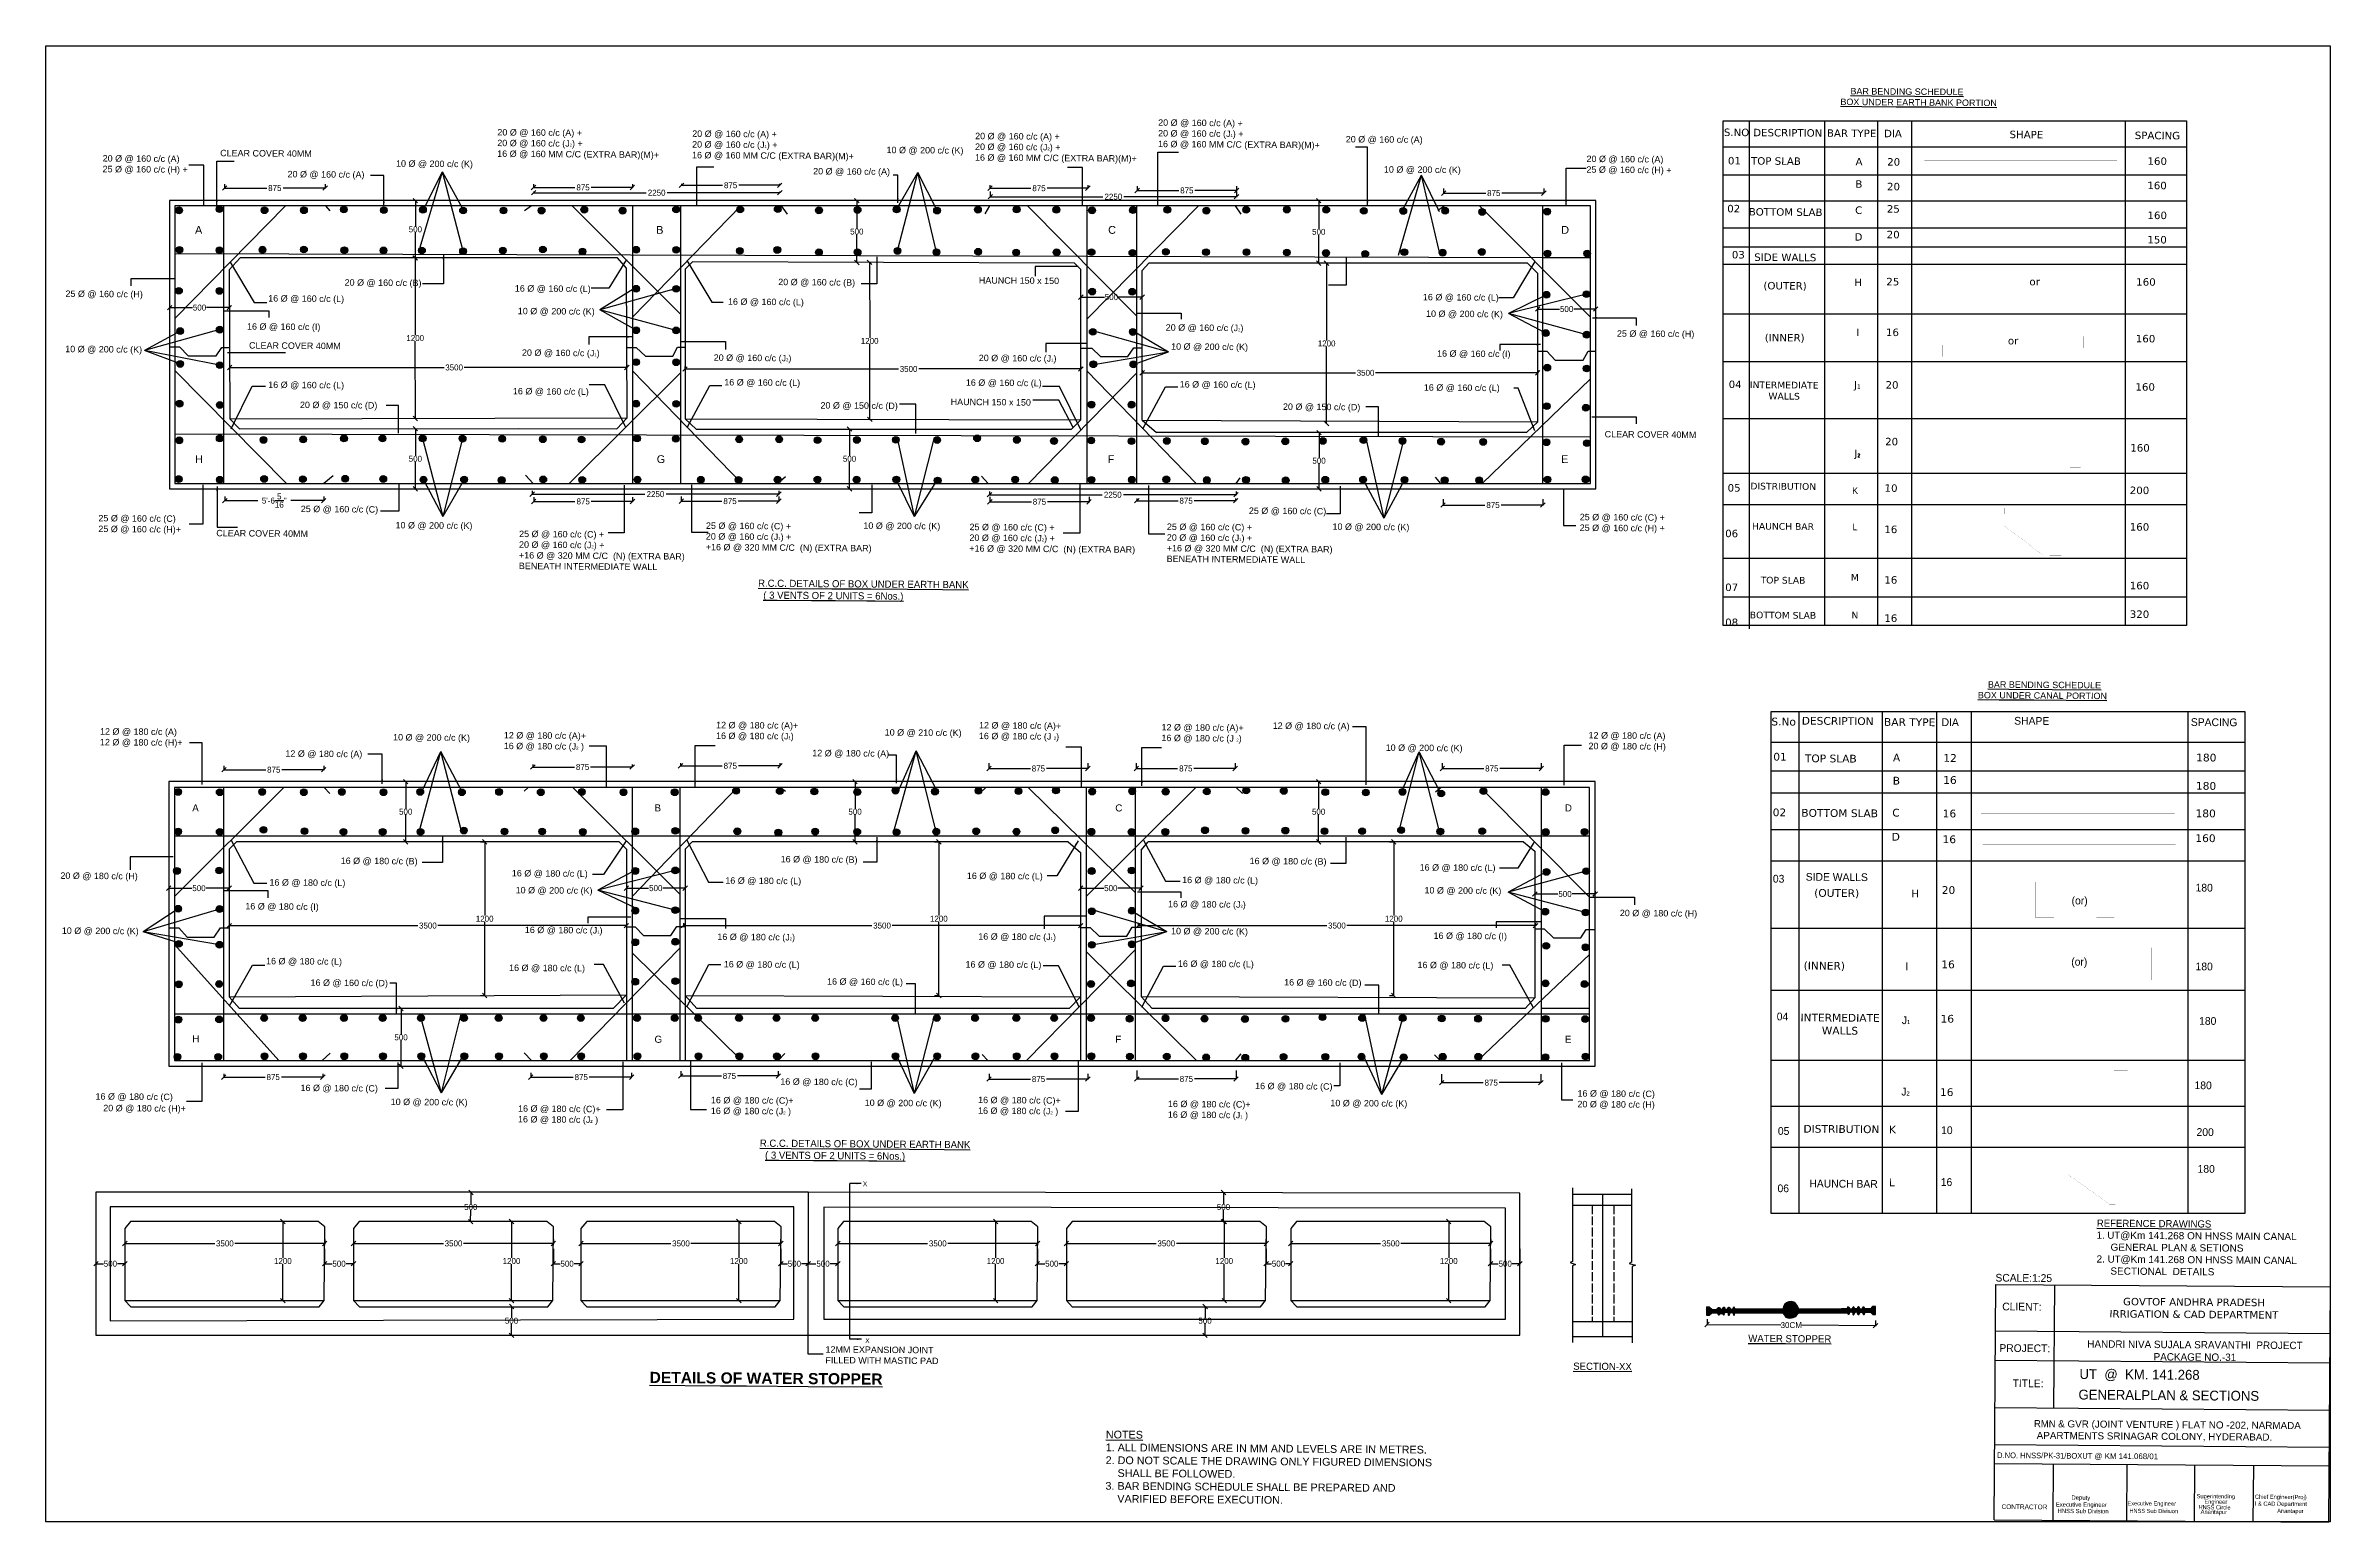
# Model space of a CAD drawing. Header units: inches. Extents: x 104 to 1637, y 54 to 1045.
import ezdxf

# ---------------------------------------------------------------- set-up
doc = ezdxf.new("R2010")
doc.units = ezdxf.units.IN
doc.header["$MEASUREMENT"] = 0
doc.linetypes.add('ACAD_ISO02W100', pattern=[15, 12, -3])
for name, color, linetype in [('DIMENSION', 7, 'Continuous'), ('DRAWING', 2, 'Continuous'), ('Hatch', 7, 'Continuous'), ('TEXT', 7, 'Continuous')]:
    doc.layers.add(name, color=color, linetype=linetype)
doc.dimstyles.get("Standard").update_dxf_attribs({"dimtxt": 4, "dimasz": 3, "dimexe": 0.18, "dimexo": 0.0625, "dimgap": 0.09, "dimtad": 0, "dimtih": 1, "dimtoh": 1, "dimdec": 4, "dimzin": 0, "dimdsep": 46, "dimlunit": 4, "dimtxsty": 'Standard', "dimblk": 'OBLIQUE', "dimcen": 0.09, "dimadec": 0, "dimazin": 0, "dimtfac": 1, "dimtdec": 4, "dimtofl": 0, "dimtmove": 0, "dimatfit": 3, "dimfxl": 1, "dimtolj": 1, "dimtzin": 0, "dimarcsym": 0})

msp = doc.modelspace()

# ---------------------------------------------------------------- texts
at = {"layer": 'DIMENSION', "char_height": 4, "attachment_point": 9}
for insert, width in [((1089.13876, 813.46855), 9.8674075), ((677.10556, 802.6508), 4.53846), ((989.90096, 800.87076), 4.53846), ((481.51447, 716.31047), 4.53846), ((198.62026, 334.70183), 4.53846)]:
    msp.add_mtext('\\A1;', dxfattribs=dict(at, insert=insert, width=width))
at = {"layer": 'TEXT'}
for s, height, p in [('UT  @  KM. 141.268', 6.603308, (1468.77944, 150.59915)), ('Executive Engineer', 2.8794596, (1452.89657, 64.96236)), ('HNSS Sub Division', 2.8794596, (1454.04962, 60.59507)), ('Deputy', 2.87946, (1463.37089, 69.54357)), ('Executive Engineer', 2.7354866, (1500.97669, 65.79524)), ('HNSS Sub Division', 2.7354866, (1502.31123, 60.74051)), ('Superintending ', 2.7785348, (1547.33917, 70.53296)), ('HNSS Circle', 2.7785348, (1548.61898, 63.13611)), ('Anantapur', 2.778535, (1550.06815, 60.03344)), ('Chief Engineer(Proj)', 2.7785348, (1586.41629, 70.14314)), ('I & CAD Department', 2.7785348, (1586.38351, 65.57419)), ('Anantapur', 2.778535, (1601.41672, 60.65892))]:
    msp.add_text(s, height=height, rotation=359.577, dxfattribs=at).set_placement(p)
at = {"layer": 'TEXT', "rotation": 359.577}
for s, insert, char_height, width, attachment_point in [('{\\fArial|b0|i0|c0|p32;    \\LBAR BENDING SCHEDULE\\PBOX UNDER EARTH BANK PORTION}', (1308.45337, 1016.93706), 4.307091, 20101.5149434, 1), ('{\\fArial|b0|i0|c0|p32;20 Ø @ 160 c/c (A) +\\P20 Ø @ 160 c/c (J\\H0.4644x;2\\H2.153x;) +\\P16 Ø @ 160 MM C/C (EXTRA BAR)(M)+ }', (407.33794, 989.32272), 4.307091, 20101.5149434, 1), ('{\\fArial|b0|i0|c0|p32;20 Ø @ 160 c/c (A) +\\P20 Ø @ 160 c/c (J\\H0.4644x;1\\H2.153x;) +\\P16 Ø @ 160 MM C/C (EXTRA BAR)(M)+ }', (538.04905, 988.40373), 4.307091, 20101.5149434, 1), ('{\\fArial|b0|i0|c0|p32;20 Ø @ 160 c/c (A) +\\P20 Ø @ 160 c/c (J\\H0.4644x;2\\H2.153x;) +\\P16 Ø @ 160 MM C/C (EXTRA BAR)(M)+ }', (727.88029, 986.8255), 4.307091, 20101.5149434, 1), ('{\\fArial|b0|i0|c0|p32;20 Ø @ 160 c/c (A) +\\P20 Ø @ 160 c/c (J\\H0.4644x;1\\H2.153x;) +\\P16 Ø @ 160 MM C/C (EXTRA BAR)(M)+ }', (850.67739, 995.83683), 4.307091, 20101.5149434, 1), ('{\\fArial|b0|i0|c0|p32;20 Ø @ 160 c/c (A) }', (976.52738, 984.68173), 4.307091, 20101.5149434, 1), ('{\\fVerdana|b0|i0|c0|p34;S.NO}', (1238.72727, 989.56898), 4.9950852, 214.075082, 2), ('{\\fVerdana|b0|i0|c0|p34;DESCRIPTION}', (1273.06683, 989.31545), 4.9950852, 214.075082, 2), ('{\\fVerdana|b0|i0|c0|p34;BAR TYPE}', (1315.92005, 988.99907), 4.9950852, 214.075082, 2), ('{\\fVerdana|b0|i0|c0|p34;DIA}', (1343.65617, 988.7943), 4.9950852, 214.075082, 2), ('{\\fVerdana|b0|i0|c0|p34;SHAPE}', (1433.18551, 988.13331), 4.9950852, 214.075082, 2), ('{\\fVerdana|b0|i0|c0|p34;SPACING}', (1521.08662, 987.48435), 4.9950852, 214.075082, 2), ('{\\fArial|b0|i0|c0|p32;20 Ø @ 160 c/c (A) \\P25 Ø @ 160 c/c (H) +}', (142.53574, 971.84884), 4.307091, 20101.5149434, 1), ('{\\fArial|b0|i0|c0|p32;CLEAR COVER 40MM}', (221.33471, 975.38612), 4.307091, 20101.5149434, 1), ('{\\fArial|b0|i0|c0|p32;10 Ø @ 200 c/c (K) }', (339.34075, 968.35456), 4.307091, 20101.5149434, 1), ('{\\fArial|b0|i0|c0|p32;10 Ø @ 200 c/c (K) }', (668.44325, 977.44843), 4.307091, 20101.5149434, 1), ('{\\fArial|b0|i0|c0|p32;20 Ø @ 160 c/c (A) \\P25 Ø @ 160 c/c (H) +}', (1138.05629, 971.49731), 4.307091, 20101.5149434, 1), ('{\\fVerdana|b0|i0|c0|p34;01}', (1237.28826, 970.56006), 4.9950852, 214.075082, 2), ('{\\fVerdana|b0|i0|c0|p34;TOP SLAB}', (1265.14006, 970.35444), 4.9950852, 214.075082, 2), ('{\\fVerdana|b0|i0|c0|p34;A}', (1320.89708, 969.94279), 4.9950852, 214.075082, 2), ('{\\fVerdana|b0|i0|c0|p34;20}', (1344.14837, 969.77113), 4.9950852, 214.075082, 2), ('{\\fVerdana|b0|i0|c0|p34;160}', (1520.9595, 970.26556), 4.9950852, 214.075082, 2), ('{\\fArial|b0|i0|c0|p32;20 Ø @ 160 c/c (A) }', (266.57803, 961.25076), 4.307091, 20101.5149434, 1), ('{\\fArial|b0|i0|c0|p32;20 Ø @ 160 c/c (A) }', (619.19476, 963.19975), 4.307091, 20101.5149434, 1), ('\\pt120.599;{\\fArial|b0|i0|c0|p32;10 Ø @ 200 c/c (K) }', (1002.13546, 964.41193), 4.307091, 20101.5149434, 1), ('{\\fVerdana|b0|i0|c0|p34;B}', (1320.78613, 954.91545), 4.9950852, 214.075082, 2), ('{\\fVerdana|b0|i0|c0|p34;20}', (1344.02624, 953.22904), 4.9950852, 214.075082, 2), ('{\\fVerdana|b0|i0|c0|p34;160}', (1520.83895, 953.93741), 4.9950852, 214.075082, 2), ('{\\fVerdana|b0|i0|c0|p34;02}', (1236.82273, 938.42567), 4.9950852, 214.075082, 2), ('{\\fVerdana|b0|i0|c0|p34;BOTTOM SLAB}', (1271.63669, 936.12505), 4.9950852, 214.075082, 2), ('{\\fVerdana|b0|i0|c0|p34;C}', (1320.6566, 937.36956), 4.9950852, 214.075082, 2), ('{\\fVerdana|b0|i0|c0|p34;25}', (1343.91541, 938.21722), 4.9950852, 214.075082, 2), ('{\\fArial|b0|i0|c0|p32;A}', (204.50782, 924.25565), 5.2115801, 24322.8330815, 1), ('{\\fArial|b0|i0|c0|p32;B}', (513.91983, 924.25565), 5.2115801, 24322.8330815, 1), ('{\\fArial|b0|i0|c0|p32;C}', (817.1173, 924.25565), 5.2115801, 24322.8330815, 1), ('{\\fArial|b0|i0|c0|p32;D}', (1121.10378, 924.25565), 5.2115801, 24322.8330815, 1), ('{\\fVerdana|b0|i0|c0|p34;20}', (1343.78833, 921.00422), 4.9950852, 214.075082, 2), ('{\\fVerdana|b0|i0|c0|p34;160}', (1520.9595, 933.89259), 4.9950852, 214.075082, 2), ('{\\fVerdana|b0|i0|c0|p34;03}', (1239.90492, 907.48958), 4.9950852, 214.075082, 2), ('{\\fVerdana|b0|i0|c0|p34;SIDE WALLS}', (1271.41215, 905.71121), 4.9950852, 214.075082, 2), ('{\\fVerdana|b0|i0|c0|p34;D}', (1320.52401, 919.41083), 4.9950852, 214.075082, 2), ('{\\fVerdana|b0|i0|c0|p34;150}', (1520.83895, 917.56443), 4.9950852, 214.075082, 2), ('{\\fArial|b0|i0|c0|p32;HAUNCH 150 x 150}', (730.35885, 889.98759), 4.307091, 20101.5149434, 1), ('{\\fVerdana|b0|i0|c0|p34;25}', (1343.55501, 889.40153), 4.9950852, 214.075082, 2), ('{\\fVerdana|b0|i0|c0|p34;160}', (1513.4028, 889.20666), 4.9950852, 214.075082, 2), ('{\\fArial|b0|i0|c0|p32;25 Ø @ 160 c/c (H) }', (117.58023, 880.98404), 4.307091, 20101.5149434, 1), ('{\\fArial|b0|i0|c0|p32;16 Ø @ 160 c/c (L) }', (253.60409, 877.88964), 4.307091, 20101.5149434, 1), ('{\\fArial|b0|i0|c0|p32;20 Ø @ 160 c/c (B) }', (304.85507, 888.55869), 4.307091, 20101.5149434, 1), ('{\\fArial|b0|i0|c0|p32;16 Ø @ 160 c/c (L) }', (419.0525, 884.57726), 4.307091, 20101.5149434, 1), ('{\\fArial|b0|i0|c0|p32;16 Ø @ 160 c/c (L) }', (562.04401, 875.68843), 4.307091, 20101.5149434, 1), ('{\\fArial|b0|i0|c0|p32;20 Ø @ 160 c/c (B) }', (595.76381, 888.87107), 4.307091, 20101.5149434, 1), ('{\\fArial|b0|i0|c0|p32;16 Ø @ 160 c/c (L) }', (1028.29411, 878.73752), 4.307091, 20101.5149434, 1), ('{\\fVerdana|b0|i0|c0|p34;(OUTER)}', (1271.27142, 886.64983), 4.9950852, 214.075082, 2), ('{\\fVerdana|b0|i0|c0|p34;H}', (1320.29907, 888.94289), 4.9950852, 214.075082, 2), ('{\\fVerdana|b0|i0|c0|p34;or}', (1438.72508, 889.40153), 4.9950852, 214.075082, 2), ('{\\fArial|b0|i0|c0|p32;16 Ø @ 160 c/c (I) }', (239.3525, 859.01364), 4.307091, 20101.5149434, 1), ('{\\fArial|b0|i0|c0|p32;10 Ø @ 200 c/c (K) }', (421.05545, 869.38277), 4.307091, 20101.5149434, 1), ('{\\fArial|b0|i0|c0|p32;20 Ø @ 160 c/c (J\\H0.4644x;2\\H2.153x;) }', (855.74853, 858.33899), 4.307091, 20101.5149434, 1), ('{\\fArial|b0|i0|c0|p32;10 Ø @ 200 c/c (K) }', (1030.40397, 867.60602), 4.307091, 20101.5149434, 1), ('{\\fArial|b0|i0|c0|p32;10 Ø @ 200 c/c (K) }', (117.41218, 843.89427), 4.307091, 20101.5149434, 1), ('{\\fArial|b0|i0|c0|p32;CLEAR COVER 40MM}', (240.72286, 846.32547), 4.307091, 20101.5149434, 1), ('{\\fArial|b0|i0|c0|p32;10 Ø @ 200 c/c (K) }', (859.36524, 845.58346), 4.307091, 20101.5149434, 1), ('{\\fArial|b0|i0|c0|p32;\\P25 Ø @ 160 c/c (H) }', (1158.51234, 861.48921), 4.307091, 20101.5149434, 1), ('{\\fVerdana|b0|i0|c0|p34;(INNER)}', (1271.01423, 851.81324), 4.9950852, 214.075082, 2), ('{\\fVerdana|b0|i0|c0|p34;I}', (1320.05178, 855.44762), 4.9950852, 214.075082, 2), ('{\\fVerdana|b0|i0|c0|p34;16}', (1343.30404, 855.40827), 4.9950852, 214.075082, 2), ('{\\fVerdana|b0|i0|c0|p34;or}', (1424.27077, 849.75671), 4.9950852, 214.075082, 2), ('{\\fVerdana|b0|i0|c0|p34;160}', (1513.122, 851.17273), 4.9950852, 214.075082, 2), ('{\\fArial|b0|i0|c0|p32;20 Ø @ 160 c/c (J\\H0.4644x;1\\H2.154x;) }', (423.83465, 841.46554), 4.307091, 20101.5149434, 1), ('{\\fArial|b0|i0|c0|p32;20 Ø @ 160 c/c (J\\H0.4644x;2\\H2.154x;) }', (552.49005, 838.10388), 4.307091, 20101.5149434, 1), ('{\\fArial|b0|i0|c0|p32;20 Ø @ 160 c/c (J\\H0.4644x;1\\H2.154x;) }', (730.30751, 837.9066), 4.307091, 20101.5149434, 1), ('{\\fArial|b0|i0|c0|p32;16 Ø @ 160 c/c (I) }', (1037.79866, 840.88224), 4.307091, 20101.5149434, 1), ('{\\fArial|b0|i0|c0|p32;16 Ø @ 160 c/c (L) }', (253.60409, 819.89777), 4.307091, 20101.5149434, 1), ('{\\fArial|b0|i0|c0|p32;16 Ø @ 160 c/c (L) }', (417.76617, 815.60415), 4.307091, 20101.5149434, 1), ('{\\fArial|b0|i0|c0|p32;16 Ø @ 160 c/c (L) }', (559.5691, 821.58089), 4.307091, 20101.5149434, 1), ('{\\fArial|b0|i0|c0|p32;16 Ø @ 160 c/c (L) }', (721.64626, 821.38623), 4.307091, 20101.5149434, 1), ('{\\fArial|b0|i0|c0|p32;16 Ø @ 160 c/c (L) }', (865.10697, 820.21512), 4.307091, 20101.5149434, 1), ('{\\fArial|b0|i0|c0|p32;16 Ø @ 160 c/c (L) }', (1028.91642, 818.07734), 4.307091, 20101.5149434, 1), ('{\\fVerdana|b0|i0|c0|p34;04}', (1237.81169, 820.49459), 4.9950852, 214.075082, 2), ('{\\fVerdana|b0|i0|c0|p34;INTERMEDIATE\\PWALLS}', (1270.69192, 819.80142), 4.4955767, 192.6675738, 2), ('{\\fVerdana|b0|i0|c0|p34;J\\H0.5533x;1}', (1319.79132, 820.16924), 4.9950852, 214.075082, 2), ('{\\fVerdana|b0|i0|c0|p34;20}', (1343.04338, 820.10179), 4.9950852, 214.075082, 2), ('{\\fVerdana|b0|i0|c0|p34;160}', (1512.88259, 818.74511), 4.9950852, 214.075082, 2), ('{\\fArial|b0|i0|c0|p32;20 Ø @ 150 c/c (D) }', (274.88511, 806.41085), 4.307091, 20101.5149434, 1), ('{\\fArial|b0|i0|c0|p32;20 Ø @ 150 c/c (D) }', (624.10209, 806.08125), 4.307091, 20101.5149434, 1), ('{\\fArial|b0|i0|c0|p32;HAUNCH 150 x 150}', (711.47222, 808.42198), 4.307091, 20101.5149434, 1), ('{\\fArial|b0|i0|c0|p32;20 Ø @ 150 c/c (D) }', (934.39658, 805.20317), 4.307091, 20101.5149434, 1), ('{\\fArial|b0|i0|c0|p32;CLEAR COVER 40MM}', (1150.22358, 786.74283), 4.307091, 20101.5149434, 1), ('{\\fVerdana|b0|i0|c0|p34;20}', (1342.7628, 782.09821), 4.9950852, 214.075082, 2), ('{\\fArial|b0|i0|c0|p32;H}', (204.50782, 770.42213), 5.2115801, 24322.8330815, 1), ('{\\fArial|b0|i0|c0|p32;G}', (514.2827, 770.42213), 5.2115801, 24322.8330815, 1), ('{\\fArial|b0|i0|c0|p32;F}', (816.7885, 770.42213), 5.2115801, 24322.8330815, 1), ('{\\fArial|b0|i0|c0|p32;E}', (1121.00837, 770.42213), 5.2115801, 24322.8330815, 1), ('{\\fVerdana|b0|i0|c0|p34;J\\Ftxt.shx|c0;\\H0.4625x;2}', (1319.79132, 774.16336), 4.9950852, 214.075082, 2), ('{\\fVerdana|b0|i0|c0|p34;160}', (1509.41085, 777.88329), 4.9950852, 214.075082, 2), ('{\\fVerdana|b0|i0|c0|p34;05}', (1237.08603, 751.02572), 4.9950852, 214.075082, 2), ('{\\fVerdana|b0|i0|c0|p34;DISTRIBUTION}', (1270.06227, 751.82964), 4.4955767, 192.6675738, 2), ('{\\fArial|b0|i0|c0|p32;25 Ø @ 160 c/c (C)}', (275.44257, 736.59397), 4.307091, 20101.5149434, 1), ('K', (1318.26836, 748.92468), 4.49558, 192.6675738, 2), ('{\\fVerdana|b0|i0|c0|p34;10}', (1342.39361, 750.87875), 4.9950852, 214.075082, 2), ('{\\fVerdana|b0|i0|c0|p34;200}', (1509.07117, 749.35455), 4.9950852, 214.075082, 2), ('{\\fArial|b0|i0|c0|p32;25 Ø @ 160 c/c (C)\\P25 Ø @ 160 c/c (H)+}', (139.67235, 730.38194), 4.307091, 20101.5149434, 1), ('{\\fArial|b0|i0|c0|p32;CLEAR COVER 40MM}', (218.76032, 720.35252), 4.307091, 20101.5149434, 1), ('{\\fArial|b0|i0|c0|p32;10 Ø @ 200 c/c (K)}', (339.0133, 725.66668), 4.307091, 20101.5149434, 1), ('{\\fArial|b0|i0|c0|p32;25 Ø @ 160 c/c (C) +\\P20 Ø @ 160 c/c (J\\H0.4644x;1\\H2.153x;) +\\P+16 Ø @ 320 MM C/C  (N) (EXTRA BAR) }', (547.2732, 725.34797), 4.307091, 20101.5149434, 1), ('{\\fArial|b0|i0|c0|p32;10 Ø @ 200 c/c (K)}', (652.89494, 725.36793), 4.307091, 20101.5149434, 1), ('{\\fArial|b0|i0|c0|p32;25 Ø @ 160 c/c (C) +\\P20 Ø @ 160 c/c (J\\H0.4644x;2\\H2.153x;) +\\P+16 Ø @ 320 MM C/C  (N) (EXTRA BAR) }', (724.09822, 724.45878), 4.307091, 20101.5149434, 1), ('{\\fArial|b0|i0|c0|p32;25 Ø @ 160 c/c (C) +\\P20 Ø @ 160 c/c (J\\H0.4644x;1\\H2.153x;) +\\P+16 Ø @ 320 MM C/C  (N) (EXTRA BAR) \\PBENEATH INTERMEDIATE WALL}', (856.5361, 724.62276), 4.307091, 20101.5149434, 1), ('{\\fArial|b0|i0|c0|p32;25 Ø @ 160 c/c (C)}', (911.51774, 735.37814), 4.307091, 20101.5149434, 1), ('{\\fArial|b0|i0|c0|p32;10 Ø @ 200 c/c (K)}', (967.64827, 724.70352), 4.307091, 20101.5149434, 1), ('{\\fArial|b0|i0|c0|p32;25 Ø @ 160 c/c (C) +\\P25 Ø @ 160 c/c (H) +}', (1133.53263, 731.13577), 4.307091, 20101.5149434, 1), ('{\\fVerdana|b0|i0|c0|p34;06}', (1235.4385, 720.4262), 4.9950852, 214.075082, 2), ('{\\fVerdana|b0|i0|c0|p34;HAUNCH BAR}', (1269.87178, 724.93445), 4.4955767, 192.6675738, 2), ('{\\fVerdana|b0|i0|c0|p34;L}', (1318.09669, 724.57842), 4.4955767, 192.6675738, 2), ('{\\fVerdana|b0|i0|c0|p34;16}', (1342.19728, 723.19203), 4.9950852, 214.075082, 2), ('{\\fVerdana|b0|i0|c0|p34;160}', (1509.07117, 724.83909), 4.9950852, 214.075082, 2), ('{\\fArial|b0|i0|c0|p32;25 Ø @ 160 c/c (C) +\\P20 Ø @ 160 c/c (J\\H0.4644x;2\\H2.153x;) +\\P+16 Ø @ 320 MM C/C  (N) (EXTRA BAR) \\PBENEATH INTERMEDIATE WALL}', (421.92656, 719.84623), 4.307091, 20101.5149434, 1), ('{\\fVerdana|b0|i0|c0|p34;M}', (1318.09669, 690.63202), 4.4955767, 192.6675738, 2), ('{\\LR.C.C. DETAILS OF BOX UNDER EARTH BANK\\P  ( 3 VENTS OF 2 UNITS = 6Nos.) }', (582.25959, 686.9856), 4.8, 211.5076625, 1), ('{\\fVerdana|b0|i0|c0|p34;07}', (1235.4385, 684.28712), 4.9950852, 214.075082, 2), ('{\\fVerdana|b0|i0|c0|p34;TOP SLAB}', (1269.87178, 688.79537), 4.4955767, 192.6675738, 2), ('{\\fVerdana|b0|i0|c0|p34;16}', (1342.19728, 689.24563), 4.9950852, 214.075082, 2), ('{\\fVerdana|b0|i0|c0|p34;160}', (1509.07117, 685.45552), 4.9950852, 214.075082, 2), ('{\\fVerdana|b0|i0|c0|p34;08}', (1235.4385, 660.81921), 4.9950852, 214.075082, 2), ('{\\fVerdana|b0|i0|c0|p34;BOTTOM SLAB}', (1269.87178, 665.32746), 4.4955767, 192.6675738, 2), ('{\\fVerdana|b0|i0|c0|p34;N}', (1318.09669, 665.41416), 4.4955767, 192.6675738, 2), ('{\\fVerdana|b0|i0|c0|p34;16}', (1342.19728, 663.60351), 4.9950852, 214.075082, 2), ('{\\fVerdana|b0|i0|c0|p34;320}', (1509.07117, 666.26415), 4.9950852, 214.075082, 2), ('{\\fArial|b0|i0|c0|p32;    \\LBAR BENDING SCHEDULE\\PBOX UNDER CANAL PORTION}', (1400.7004, 618.83818), 4.307091, 20101.5149434, 1), ('{\\fArial|b0|i0|c0|p32;12 Ø @ 180 c/c (A)\\P12 Ø @ 180 c/c (H)+}', (140.74803, 587.30272), 4.307091, 20101.5149434, 1), ('{\\fArial|b0|i0|c0|p32;10 Ø @ 200 c/c (K)}', (337.37788, 583.37756), 4.307091, 20101.5149434, 1), ('{\\fArial|b0|i0|c0|p32;12 Ø @ 180 c/c (A)+\\P16 Ø @ 180 c/c (J\\H0.4644x;2\\H2.154x; )}', (411.68366, 584.72144), 4.307091, 20101.5149434, 1), ('{\\fArial|b0|i0|c0|p32;12 Ø @ 180 c/c (A)+\\P16 Ø @ 180 c/c (J\\H0.4644x;1\\H2.153x;)}', (554.0922, 591.56295), 4.307091, 20101.5149434, 1), ('{\\fArial|b0|i0|c0|p32;10 Ø @ 210 c/c (K)}', (667.20611, 586.66105), 4.307091, 20101.5149434, 1), ('{\\fArial|b0|i0|c0|p32;12 Ø @ 180 c/c (A)+\\P16 Ø @ 180 c/c (J \\H0.4644x;2\\H2.154x;)}', (730.46738, 591.40974), 4.307091, 20101.5149434, 1), ('{\\fArial|b0|i0|c0|p32;12 Ø @ 180 c/c (A)+\\P16 Ø @ 180 c/c (J \\H0.4644x;2\\H2.154x;)}', (852.93151, 590.09802), 4.307091, 20101.5149434, 1), ('{\\fArial|b0|i0|c0|p32;12 Ø @ 180 c/c (A)}', (927.50496, 591.14375), 4.307091, 20101.5149434, 1), ('\\pt150.748;{\\fArial|b0|i0|c0|p32;12 Ø @ 180 c/c (A)\\P20 Ø @ 180 c/c (H)}', (1139.4364, 584.67173), 4.307091, 20101.5149434, 1), ('{\\fVerdana|b0|i0|c0|p34;S.No}', (1270.32249, 594.26544), 5.189699, 222.4156696, 2), ('{\\fVerdana|b0|i0|c0|p34;DESCRIPTION}', (1306.57538, 594.70636), 5.189699, 222.4156696, 2), ('{\\fVerdana|b0|i0|c0|p34;BAR TYPE}', (1354.86486, 593.919), 5.189699, 222.4156696, 2), ('DIA', (1382.07798, 593.8693), 5.189699, 222.4156696, 2), ('SHAPE', (1436.7729, 594.76415), 5.189699, 222.4156696, 2), ('SPACING', (1559.12759, 593.86082), 5.189699, 222.4156696, 2), ('{\\fArial|b0|i0|c0|p32;12 Ø @ 180 c/c (A)}', (265.11687, 572.43148), 4.307091, 20101.5149434, 1), ('{\\fArial|b0|i0|c0|p32;12 Ø @ 180 c/c (A)}', (618.60378, 572.78515), 4.307091, 20101.5149434, 1), ('{\\fArial|b0|i0|c0|p32;10 Ø @ 200 c/c (K)}', (1003.30215, 576.3843), 4.307091, 20101.5149434, 1), ('{\\fVerdana|b0|i0|c0|p34;01}', (1267.90459, 570.70826), 5.189699, 222.4156696, 2), ('{\\fVerdana|b0|i0|c0|p34;TOP SLAB}', (1301.95216, 569.52248), 5.189699, 222.4156696, 2), ('{\\fVerdana|b0|i0|c0|p34;A}', (1346.08333, 570.13107), 5.189699, 222.4156696, 2), ('{\\fVerdana|b0|i0|c0|p34;12}', (1381.97968, 569.86606), 5.189699, 222.4156696, 2), ('{\\fVerdana|b0|i0|c0|p34;180}', (1553.88234, 570.15121), 5.189699, 222.4156696, 2), ('{\\fVerdana|b0|i0|c0|p34;B}', (1345.96885, 554.62487), 5.189699, 222.4156696, 2), ('{\\fVerdana|b0|i0|c0|p34;16}', (1381.8705, 555.07818), 5.189699, 222.4156696, 2), ('{\\fVerdana|b0|i0|c0|p34;180}', (1553.74214, 551.1616), 5.189699, 222.4156696, 2), ('{\\fArial|b0|i0|c0|p32;A}', (202.61721, 536.14078), 4.7378001, 22111.6664378, 1), ('{\\fArial|b0|i0|c0|p32;B}', (512.74283, 536.14078), 4.7378001, 22111.6664378, 1), ('{\\fArial|b0|i0|c0|p32;C}', (821.8944, 536.14078), 4.7378001, 22111.6664378, 1), ('{\\fArial|b0|i0|c0|p32;D}', (1123.51388, 536.14078), 4.7378001, 22111.6664378, 1), ('{\\fVerdana|b0|i0|c0|p34;02}', (1267.49197, 533.36697), 5.189699, 222.4156696, 2), ('{\\fVerdana|b0|i0|c0|p34;BOTTOM SLAB}', (1307.91325, 532.88177), 5.189699, 222.4156696, 2), ('{\\fVerdana|b0|i0|c0|p34;C}', (1345.67348, 533.16549), 5.189699, 222.4156696, 2), ('{\\fVerdana|b0|i0|c0|p34;16}', (1381.56748, 532.58231), 5.189699, 222.4156696, 2), ('{\\fVerdana|b0|i0|c0|p34;180}', (1553.46882, 532.68788), 5.189699, 222.4156696, 2), ('{\\fVerdana|b0|i0|c0|p34;D}', (1345.5541, 516.99448), 5.189699, 222.4156696, 2), ('{\\fVerdana|b0|i0|c0|p34;16}', (1381.43988, 515.29916), 5.189699, 222.4156696, 2), ('{\\fVerdana|b0|i0|c0|p34;160}', (1553.34594, 516.04361), 5.189699, 222.4156696, 2), ('{\\fArial|b0|i0|c0|p32;20 Ø @ 180 c/c (H)}', (114.16026, 490.48925), 4.307091, 20101.5149434, 1), ('{\\fArial|b0|i0|c0|p32;16 Ø @ 180 c/c (B)}', (302.2154, 500.5185), 4.307091, 20101.5149434, 1), ('{\\fArial|b0|i0|c0|p32;16 Ø @ 180 c/c (L)}', (417.03393, 492.14136), 4.307091, 20101.5149434, 1), ('{\\fArial|b0|i0|c0|p32;16 Ø @ 180 c/c (B)}', (597.38509, 501.57285), 4.307091, 20101.5149434, 1), ('{\\fArial|b0|i0|c0|p32;16 Ø @ 180 c/c (L)}', (722.33779, 490.40504), 4.307091, 20101.5149434, 1), ('{\\fArial|b0|i0|c0|p32;16 Ø @ 180 c/c (B)}', (912.03084, 500.35981), 4.307091, 20101.5149434, 1), ('{\\fArial|b0|i0|c0|p32;16 Ø @ 180 c/c (L)}', (1026.09243, 496.05315), 4.307091, 20101.5149434, 1), ('{\\fArial|b0|i0|c0|p32;16 Ø @ 180 c/c (L)}', (254.43381, 485.99092), 4.307091, 20101.5149434, 1), ('{\\fArial|b0|i0|c0|p32;10 Ø @ 200 c/c (K)}', (419.59513, 480.79072), 4.307091, 20101.5149434, 1), ('{\\fArial|b0|i0|c0|p32;16 Ø @ 180 c/c (L)}', (560.26225, 487.22457), 4.307091, 20101.5149434, 1), ('{\\fArial|b0|i0|c0|p32;16 Ø @ 180 c/c (L)}', (866.77037, 487.62956), 4.307091, 20101.5149434, 1), ('{\\fArial|b0|i0|c0|p32;10 Ø @ 200 c/c (K)}', (1029.35399, 480.65927), 4.307091, 20101.5149434, 1), ('03', (1266.95262, 488.836), 5.189699, 222.4156696, 2), ('SIDE WALLS', (1305.98149, 489.99165), 5.189699, 222.4156696, 2), ('{\\fVerdana|b0|i0|c0|p34;(OUTER)}', (1305.9023, 479.26516), 5.189699, 222.4156696, 2), ('{\\fVerdana|b0|i0|c0|p34;H}', (1358.54362, 478.86626), 5.189699, 222.4156696, 2), ('{\\fVerdana|b0|i0|c0|p34;20}', (1380.92644, 481.23629), 5.189699, 222.4156696, 2), ('180', (1552.4684, 482.83832), 5.189699, 222.4156696, 2), ('{\\fArial|b0|i0|c0|p32;16 Ø @ 180 c/c (I)}', (238.22532, 469.9646), 4.307091, 20101.5149434, 1), ('{\\fArial|b0|i0|c0|p32;16 Ø @ 180 c/c (J\\H0.4644x;2\\H2.154x;)}', (857.33003, 471.44629), 4.307091, 20101.5149434, 1), ('{\\fArial|b0|i0|c0|p32;20 Ø @ 180 c/c (H)}', (1160.40459, 465.45245), 4.307091, 20101.5149434, 1), ('(or)', (1468.9061, 474.18893), 5.189699, 222.4156696, 2), ('{\\fArial|b0|i0|c0|p32;10 Ø @ 200 c/c (K)}', (115.1245, 453.58587), 4.307091, 20101.5149434, 1), ('{\\fArial|b0|i0|c0|p32;16 Ø @ 180 c/c (J\\H0.4644x;1\\H2.154x;)}', (425.75423, 454.11997), 4.307091, 20101.5149434, 1), ('{\\fArial|b0|i0|c0|p32;16 Ø @ 180 c/c (J\\H0.4644x;2\\H2.154x;)}', (554.92142, 449.46457), 4.307091, 20101.5149434, 1), ('{\\fArial|b0|i0|c0|p32;16 Ø @ 180 c/c (J\\H0.4644x;1\\H2.154x;)}', (729.97775, 449.70823), 4.307091, 20101.5149434, 1), ('{\\fArial|b0|i0|c0|p32;10 Ø @ 200 c/c (K)}', (859.3233, 453.33273), 4.307091, 20101.5149434, 1), ('{\\fArial|b0|i0|c0|p32;16 Ø @ 180 c/c (I)}', (1035.43361, 450.22524), 4.307091, 20101.5149434, 1), ('{\\fArial|b0|i0|c0|p32;16 Ø @ 180 c/c (L)}', (252.1681, 433.1801), 4.307091, 20101.5149434, 1), ('{\\fArial|b0|i0|c0|p32;16 Ø @ 180 c/c (L)}', (559.23493, 431.06505), 4.307091, 20101.5149434, 1), ('{\\fArial|b0|i0|c0|p32;16 Ø @ 180 c/c (L)}', (721.42034, 430.95339), 4.307091, 20101.5149434, 1), ('{\\fArial|b0|i0|c0|p32;16 Ø @ 180 c/c (L)}', (863.93009, 431.4409), 4.307091, 20101.5149434, 1), ('{\\fArial|b0|i0|c0|p32;16 Ø @ 180 c/c (L)}', (1024.66128, 430.56319), 4.307091, 20101.5149434, 1), ('{\\fVerdana|b0|i0|c0|p34;(INNER)}', (1297.60158, 430.46469), 5.189699, 222.4156696, 2), ('{\\fVerdana|b0|i0|c0|p34;I}', (1352.95149, 430.05605), 5.189699, 222.4156696, 2), ('{\\fVerdana|b0|i0|c0|p34;16}', (1380.62302, 431.36064), 5.189699, 222.4156696, 2), ('(or)', (1468.66787, 433.14175), 5.189699, 222.4156696, 2), ('180', (1552.4684, 429.96137), 5.189699, 222.4156696, 2), ('{\\fArial|b0|i0|c0|p32;16 Ø @ 160 c/c (D)}', (281.99446, 418.72774), 4.307091, 20101.5149434, 1), ('{\\fArial|b0|i0|c0|p32;16 Ø @ 180 c/c (L)}', (415.20683, 428.69603), 4.307091, 20101.5149434, 1), ('{\\fArial|b0|i0|c0|p32;16 Ø @ 160 c/c (L)}', (628.52533, 419.45428), 4.307091, 20101.5149434, 1), ('{\\fArial|b0|i0|c0|p32;16 Ø @ 160 c/c (D)}', (935.18543, 418.93322), 4.307091, 20101.5149434, 1), ('04', (1269.54208, 396.36948), 5.189699, 222.4156696, 2), ('{\\fVerdana|b0|i0|c0|p34;INTERMEDIATE\\PWALLS}', (1308.17965, 395.58069), 5.189699, 222.4156696, 2), ('J{\\H0.5533x;1}', (1352.42783, 393.86618), 5.189699, 222.4156696, 2), ('{\\fVerdana|b0|i0|c0|p34;16}', (1380.09724, 394.88334), 5.189699, 222.4156696, 2), ('180', (1554.84333, 393.39796), 5.189699, 222.4156696, 2), ('{\\fArial|b0|i0|c0|p32;H}', (202.61721, 381.24861), 4.7378001, 22111.6664378, 1), ('{\\fArial|b0|i0|c0|p32;G}', (512.74283, 380.9106), 4.7378001, 22111.6664378, 1), ('{\\fArial|b0|i0|c0|p32;F}', (821.8944, 380.9106), 4.7378001, 22111.6664378, 1), ('{\\fArial|b0|i0|c0|p32;E}', (1123.51388, 380.9106), 4.7378001, 22111.6664378, 1), ('{\\fArial|b0|i0|c0|p32;16 Ø @ 180 c/c (C)}', (137.71963, 342.3599), 4.307091, 20101.5149434, 1), ('{\\fArial|b0|i0|c0|p32;16 Ø @ 180 c/c (C)}', (275.2745, 348.09735), 4.307091, 20101.5149434, 1), ('{\\fArial|b0|i0|c0|p32;10 Ø @ 200 c/c (K)}', (335.76007, 338.71869), 4.307091, 20101.5149434, 1), ('{\\fArial|b0|i0|c0|p32;16 Ø @ 180 c/c (C)+\\P16 Ø @ 180 c/c (J\\H0.4644x;2\\H2.154x; )}', (550.61489, 339.9072), 4.307091, 20101.5149434, 1), ('{\\fArial|b0|i0|c0|p32;16 Ø @ 180 c/c (C)}', (597.16191, 352.3255), 4.307091, 20101.5149434, 1), ('{\\fArial|b0|i0|c0|p32;10 Ø @ 200 c/c (K)}', (653.77949, 338.10275), 4.307091, 20101.5149434, 1), ('{\\fArial|b0|i0|c0|p32;16 Ø @ 180 c/c (C)+\\P16 Ø @ 180 c/c (J\\H0.4644x;2\\H2.153x; )}', (729.88102, 339.98815), 4.307091, 20101.5149434, 1), ('{\\fArial|b0|i0|c0|p32;16 Ø @ 180 c/c (C)+\\P16 Ø @ 180 c/c (J\\H0.4644x;1\\H2.154x; )}', (857.23563, 337.35067), 4.307091, 20101.5149434, 1), ('{\\fArial|b0|i0|c0|p32;16 Ø @ 180 c/c (C)}', (915.72604, 349.36962), 4.307091, 20101.5149434, 1), ('{\\fArial|b0|i0|c0|p32;10 Ø @ 200 c/c (K)}', (966.21782, 337.928), 4.307091, 20101.5149434, 1), ('\\pt150.748;{\\fArial|b0|i0|c0|p32;16 Ø @ 180 c/c (C)\\P20 Ø @ 180 c/c (H)}', (1132.01668, 344.38291), 4.307091, 20101.5149434, 1), ('J{\\H0.5533x;2}', (1352.07896, 345.96416), 5.189699, 222.4156696, 2), ('{\\fVerdana|b0|i0|c0|p34;16}', (1379.7385, 345.64395), 5.189699, 222.4156696, 2), ('180', (1551.77829, 350.2084), 5.189699, 222.4156696, 2), ('{\\fArial|b0|i0|c0|p32;20 Ø @ 180 c/c (H)+}', (142.93429, 334.56458), 4.307091, 20101.5149434, 1), ('{\\fArial|b0|i0|c0|p32;16 Ø @ 180 c/c (C)+\\P16 Ø @ 180 c/c (J\\fArial|b1|i0|c0|p32;\\H0.4644x;2\\fArial|b0|i0|c0|p32;\\H2.154x; )}', (421.20915, 334.23454), 4.307091, 20101.5149434, 1), ('{\\LR.C.C. DETAILS OF BOX UNDER EARTH BANK\\P  ( 3 VENTS OF 2 UNITS = 6Nos.) }', (583.42285, 311.22578), 4.8, 211.5076625, 1), ('05', (1270.30112, 319.57469), 5.189699, 222.4156696, 2), ('{\\fVerdana|b0|i0|c0|p34;DISTRIBUTION}', (1309.07688, 320.89516), 5.189699, 222.4156696, 2), ('{\\fVerdana|b0|i0|c0|p34;K}', (1343.3611, 320.59926), 5.189699, 222.4156696, 2), ('10', (1379.81672, 320.08904), 5.189699, 222.4156696, 2), ('200', (1553.12548, 318.81991), 5.189699, 222.4156696, 2), ('180', (1553.81471, 294.14733), 5.189699, 222.4156696, 2), ('{\\fArial|b0|i0|c0|p32;X}', (652.56201, 283.08644), 3.2046808, 14956.4843329, 1), ('06', (1270.05771, 281.08727), 5.189699, 222.4156696, 2), ('HAUNCH BAR', (1310.52873, 284.17401), 5.189699, 222.4156696, 2), ('L', (1343.13968, 285.09015), 5.1897, 222.4156696, 2), ('16', (1379.60062, 285.2997), 5.189699, 222.4156696, 2), ('\\pt134.597;{\\LREFERENCE DRAWINGS\\P\\ptz;}1. UT{\\fArial|b0|i0|c0|p32;@Km 141.268 ON HNSS MAIN CANAL\\P     GENERAL PLAN & SETIONS\\P2. }UT{\\fArial|b0|i0|c0|p32;@Km 141.268 ON HNSS MAIN CANAL\\P     SECTIONAL  DETAILS\\fMS Shell Dlg|b0|i0|c0|p32;\\L\\P} ', (1480.43827, 257.53518), 4.8070212, 22434.7264994, 1), ('SCALE:1:25', (1412.43601, 221.10889), 5.159728, 59.3778184, 1), ('CLIENT:', (1416.98061, 201.76695), 5.159728, 41.93449, 1), ('{\\fVerdana|b0|i0|c0|p34;GOVTOF ANDHRA PRADESH\\PIRRIGATION & CAD DEPARTMENT}', (1545.6647, 204.68185), 4.9734615, 213.14835, 2), ('{\\fArial|b0|i0|c0|p32;12MM EXPANSION JOINT\\PFILLED WITH MASTIC PAD}', (627.48507, 172.5853), 4.307091, 20101.5149434, 1), ('{\\fArial|b0|i0|c0|p32;X}', (654.11112, 177.88235), 3.2046808, 14956.4843329, 1), ('{\\LWATER STOPPER}', (1246.59388, 180.2228), 4.8070212, 22434.7264994, 1), ('PROJECT:', (1415.06214, 173.93466), 5.159728, 41.93449, 1), ('HANDRI NIVA SUJALA SRAVANTHI  PROJECT\\PPACKAGE NO.-31', (1546.29173, 176.06825), 4.9734615, 213.14835, 2), ('{\\fArial|b1|i0|c0|p32;\\H1.56x;\\LDETAILS OF WATER STOPPER\\fArial|b0|i0|c0|p32;\\P\\H0.641x;\\l                        }', (509.47114, 155.37224), 4.8, 211.5076625, 1), ('{\\LSECTION-XX}', (1129.15029, 161.56574), 4.8070212, 22434.7264994, 1), ('TITLE:', (1423.93316, 150.29385), 5.159728, 41.93449, 1), ('GENERALPLAN & SECTIONS', (1468.13686, 143.3981), 6.603308, 223.1918099, 1), ('RMN {\\fArial|b0|i0|c0|p32;& GVR (JOINT VENTURE ) FLAT NO -202, NARMADA\\P APARTMENTS SRINAGAR COLONY, HYDERABAD.}', (1438.25434, 116.22305), 4.7359532, 253.2839551, 4), ('{\\fArial|b0|i0|c0|p32;\\LNOTES\\P\\l1. ALL DIMENSIONS ARE IN MM AND LEVELS ARE IN METRES.\\P2. DO NOT SCALE THE DRAWING ONLY FIGURED DIMENSIONS\\P    SHALL BE FOLLOWED.\\P3. BAR BENDING SCHEDULE SHALL BE PREPARED AND\\P    VARIFIED BEFORE EXECUTION.}', (815.57566, 115.90871), 5.1685092, 24121.8179321, 1), ('\\PD.NO. HNSS/PK-31/BOXUT {\\fArial|b0|i0|c0|p32;@ KM 141.068/01}', (1413.53127, 102.1869), 3.7887626, 202.627164, 4), ('\\PCONTRACTOR', (1416.49888, 67.49465), 3.157302, 52.2286184, 4), ('Engineer', (1552.58353, 69.65926), 2.778535, 16.0480285, 1)]:
    msp.add_mtext(s, dxfattribs=dict(at, insert=insert, char_height=char_height, width=width, attachment_point=attachment_point))

# ---------------------------------------------------------------- blocks, each defined once
blk = doc.blocks.new('_Oblique')
at = {"color": 0, "linetype": 'ByBlock', "lineweight": -2}
blk.add_line((-0.5, -0.5), (0.5, 0.5), dxfattribs=at)
blk = doc.blocks.new('*D2')
at = {"layer": 'Defpoints', "color": 0, "transparency": 16777216}
for p in [(138, 237.8), (157.4, 237.8), (157.4, 227.9)]:
    blk.add_point(p, dxfattribs=at)
at = {"layer": 'DIMENSION', "color": 0, "lineweight": -2, "transparency": 16777216}
for p, q in [((138, 237.8), (138, 227.7)), ((157.4, 237.8), (157.4, 227.7)), ((138, 227.9), (143, 227.9)), ((157.4, 227.9), (152.5, 227.9))]:
    blk.add_line(p, q, dxfattribs=at)
at = {"layer": 'DIMENSION', "color": 0, "lineweight": -2, "transparency": 16777216, "xscale": 3, "yscale": 3, "zscale": 3, "rotation": 180}
blk.add_blockref('_Oblique', (138, 227.9), dxfattribs=at)
at = {"layer": 'DIMENSION', "color": 0, "lineweight": -2, "transparency": 16777216, "xscale": 3, "yscale": 3, "zscale": 3}
blk.add_blockref('_Oblique', (157.4, 227.9), dxfattribs=at)
at = {"layer": 'DIMENSION', "color": 0, "transparency": 16777216, "insert": (147.7, 227.9), "char_height": 4, "attachment_point": 5}
blk.add_mtext('\\A1;500', dxfattribs=at)
blk = doc.blocks.new('*D3')
at = {"layer": 'Defpoints', "color": 0, "transparency": 16777216}
for p in [(263.4, 256.2), (263.4, 203.1), (263.4, 203.1)]:
    blk.add_point(p, dxfattribs=at)
at = {"layer": 'DIMENSION', "color": 0, "lineweight": -2, "transparency": 16777216}
for p, q in [((263.3, 256.2), (263.2, 256.2)), ((263.4, 256.2), (263.4, 231.8)), ((263.4, 203.1), (263.4, 227.6)), ((263.3, 203.1), (263.2, 203.1))]:
    blk.add_line(p, q, dxfattribs=at)
at = {"layer": 'DIMENSION', "color": 0, "lineweight": -2, "transparency": 16777216, "xscale": 3, "yscale": 3, "zscale": 3}
for p, rotation in [((263.4, 256.2), 90), ((263.4, 203.1), 270)]:
    blk.add_blockref('_Oblique', p, dxfattribs=dict(at, rotation=rotation))
at = {"layer": 'DIMENSION', "color": 0, "transparency": 16777216, "insert": (263.4, 229.7), "char_height": 4, "attachment_point": 5}
blk.add_mtext('\\A1;1200', dxfattribs=at)
blk = doc.blocks.new('*D4')
at = {"layer": 'Defpoints', "color": 0, "transparency": 16777216}
for p in [(157.4, 244.2), (157.4, 241.5), (291.5, 244.2)]:
    blk.add_point(p, dxfattribs=at)
at = {"layer": 'DIMENSION', "color": 0, "lineweight": -2, "transparency": 16777216}
for p, q in [((157.4, 244.2), (157.4, 241.3)), ((157.4, 241.5), (217.7, 241.5)), ((291.5, 241.5), (231.2, 241.5)), ((291.5, 244.2), (291.5, 241.3))]:
    blk.add_line(p, q, dxfattribs=at)
at = {"layer": 'DIMENSION', "color": 0, "lineweight": -2, "transparency": 16777216, "xscale": 3, "yscale": 3, "zscale": 3, "rotation": 180}
blk.add_blockref('_Oblique', (157.4, 241.5), dxfattribs=at)
at = {"layer": 'DIMENSION', "color": 0, "lineweight": -2, "transparency": 16777216, "xscale": 3, "yscale": 3, "zscale": 3}
blk.add_blockref('_Oblique', (291.5, 241.5), dxfattribs=at)
at = {"layer": 'DIMENSION', "color": 0, "transparency": 16777216, "insert": (224.5, 241.5), "char_height": 4, "attachment_point": 5}
blk.add_mtext('\\A1;3500', dxfattribs=at)
blk = doc.blocks.new('*D5')
at = {"layer": 'Defpoints', "color": 0, "transparency": 16777216}
for p in [(291.4, 237.8), (310.8, 237.8), (310.8, 227.9)]:
    blk.add_point(p, dxfattribs=at)
at = {"layer": 'DIMENSION', "color": 0, "lineweight": -2, "transparency": 16777216}
for p, q in [((291.4, 237.8), (291.4, 227.7)), ((310.8, 237.8), (310.8, 227.7)), ((291.4, 227.9), (296.4, 227.9)), ((310.8, 227.9), (305.9, 227.9))]:
    blk.add_line(p, q, dxfattribs=at)
at = {"layer": 'DIMENSION', "color": 0, "lineweight": -2, "transparency": 16777216, "xscale": 3, "yscale": 3, "zscale": 3, "rotation": 180}
blk.add_blockref('_Oblique', (291.4, 227.9), dxfattribs=at)
at = {"layer": 'DIMENSION', "color": 0, "lineweight": -2, "transparency": 16777216, "xscale": 3, "yscale": 3, "zscale": 3}
blk.add_blockref('_Oblique', (310.8, 227.9), dxfattribs=at)
at = {"layer": 'DIMENSION', "color": 0, "transparency": 16777216, "insert": (301.1, 227.9), "char_height": 4, "attachment_point": 5}
blk.add_mtext('\\A1;500', dxfattribs=at)
blk = doc.blocks.new('*D6')
at = {"layer": 'Defpoints', "color": 0, "transparency": 16777216}
for p in [(444.9, 237.8), (463.4, 237.8), (463.4, 227.9)]:
    blk.add_point(p, dxfattribs=at)
at = {"layer": 'DIMENSION', "color": 0, "lineweight": -2, "transparency": 16777216}
for p, q in [((444.9, 237.8), (444.9, 227.7)), ((463.4, 237.8), (463.4, 227.7)), ((444.9, 227.9), (449.4, 227.9)), ((463.4, 227.9), (458.9, 227.9))]:
    blk.add_line(p, q, dxfattribs=at)
at = {"layer": 'DIMENSION', "color": 0, "lineweight": -2, "transparency": 16777216, "xscale": 3, "yscale": 3, "zscale": 3, "rotation": 180}
blk.add_blockref('_Oblique', (444.9, 227.9), dxfattribs=at)
at = {"layer": 'DIMENSION', "color": 0, "lineweight": -2, "transparency": 16777216, "xscale": 3, "yscale": 3, "zscale": 3}
blk.add_blockref('_Oblique', (463.4, 227.9), dxfattribs=at)
at = {"layer": 'DIMENSION', "color": 0, "transparency": 16777216, "insert": (454.1, 227.9), "char_height": 4, "attachment_point": 5}
blk.add_mtext('\\A1;500', dxfattribs=at)
blk = doc.blocks.new('*D7')
at = {"layer": 'Defpoints', "color": 0, "transparency": 16777216}
for p in [(615.8, 237.8), (635.7, 237.8), (635.7, 227.9)]:
    blk.add_point(p, dxfattribs=at)
at = {"layer": 'DIMENSION', "color": 0, "lineweight": -2, "transparency": 16777216}
for p, q in [((615.8, 237.8), (615.8, 227.7)), ((635.7, 237.8), (635.7, 227.7)), ((615.8, 227.9), (621, 227.9)), ((635.7, 227.9), (630.5, 227.9))]:
    blk.add_line(p, q, dxfattribs=at)
at = {"layer": 'DIMENSION', "color": 0, "lineweight": -2, "transparency": 16777216, "xscale": 3, "yscale": 3, "zscale": 3, "rotation": 180}
blk.add_blockref('_Oblique', (615.8, 227.9), dxfattribs=at)
at = {"layer": 'DIMENSION', "color": 0, "lineweight": -2, "transparency": 16777216, "xscale": 3, "yscale": 3, "zscale": 3}
blk.add_blockref('_Oblique', (635.7, 227.9), dxfattribs=at)
at = {"layer": 'DIMENSION', "color": 0, "transparency": 16777216, "insert": (625.8, 227.9), "char_height": 4, "attachment_point": 5}
blk.add_mtext('\\A1;500', dxfattribs=at)
blk = doc.blocks.new('*D8')
at = {"layer": 'Defpoints', "color": 0, "transparency": 16777216}
for p in [(769.6, 237.8), (789.1, 237.8), (789.1, 227.9)]:
    blk.add_point(p, dxfattribs=at)
at = {"layer": 'DIMENSION', "color": 0, "lineweight": -2, "transparency": 16777216}
for p, q in [((769.6, 237.8), (769.6, 227.7)), ((789.1, 237.8), (789.1, 227.7)), ((769.6, 227.9), (774.6, 227.9)), ((789.1, 227.9), (784.1, 227.9))]:
    blk.add_line(p, q, dxfattribs=at)
at = {"layer": 'DIMENSION', "color": 0, "lineweight": -2, "transparency": 16777216, "xscale": 3, "yscale": 3, "zscale": 3, "rotation": 180}
blk.add_blockref('_Oblique', (769.6, 227.9), dxfattribs=at)
at = {"layer": 'DIMENSION', "color": 0, "lineweight": -2, "transparency": 16777216, "xscale": 3, "yscale": 3, "zscale": 3}
blk.add_blockref('_Oblique', (789.1, 227.9), dxfattribs=at)
at = {"layer": 'DIMENSION', "color": 0, "transparency": 16777216, "insert": (779.3, 227.9), "char_height": 4, "attachment_point": 5}
blk.add_mtext('\\A1;500', dxfattribs=at)
blk = doc.blocks.new('*D9')
at = {"layer": 'Defpoints', "color": 0, "transparency": 16777216}
for p in [(923.1, 237.8), (939.6, 237.8), (939.6, 227.9)]:
    blk.add_point(p, dxfattribs=at)
at = {"layer": 'DIMENSION', "color": 0, "lineweight": -2, "transparency": 16777216}
for p, q in [((923.1, 237.8), (923.1, 227.7)), ((939.6, 237.8), (939.6, 227.7)), ((923.1, 227.9), (926.6, 227.9)), ((939.6, 227.9), (936.1, 227.9))]:
    blk.add_line(p, q, dxfattribs=at)
at = {"layer": 'DIMENSION', "color": 0, "lineweight": -2, "transparency": 16777216, "xscale": 3, "yscale": 3, "zscale": 3, "rotation": 180}
blk.add_blockref('_Oblique', (923.1, 227.9), dxfattribs=at)
at = {"layer": 'DIMENSION', "color": 0, "lineweight": -2, "transparency": 16777216, "xscale": 3, "yscale": 3, "zscale": 3}
blk.add_blockref('_Oblique', (939.6, 227.9), dxfattribs=at)
at = {"layer": 'DIMENSION', "color": 0, "transparency": 16777216, "insert": (931.4, 227.9), "char_height": 4, "attachment_point": 5}
blk.add_mtext('\\A1;500', dxfattribs=at)
blk = doc.blocks.new('*D10')
at = {"layer": 'Defpoints', "color": 0, "transparency": 16777216}
for p in [(1073.6, 237.8), (1093.3, 237.8), (1093.3, 227.9)]:
    blk.add_point(p, dxfattribs=at)
at = {"layer": 'DIMENSION', "color": 0, "lineweight": -2, "transparency": 16777216}
for p, q in [((1073.6, 237.8), (1073.6, 227.7)), ((1093.3, 237.8), (1093.3, 227.7)), ((1073.6, 227.9), (1078.7, 227.9)), ((1093.3, 227.9), (1088.2, 227.9))]:
    blk.add_line(p, q, dxfattribs=at)
at = {"layer": 'DIMENSION', "color": 0, "lineweight": -2, "transparency": 16777216, "xscale": 3, "yscale": 3, "zscale": 3, "rotation": 180}
blk.add_blockref('_Oblique', (1073.6, 227.9), dxfattribs=at)
at = {"layer": 'DIMENSION', "color": 0, "lineweight": -2, "transparency": 16777216, "xscale": 3, "yscale": 3, "zscale": 3}
blk.add_blockref('_Oblique', (1093.3, 227.9), dxfattribs=at)
at = {"layer": 'DIMENSION', "color": 0, "transparency": 16777216, "insert": (1083.5, 227.9), "char_height": 4, "attachment_point": 5}
blk.add_mtext('\\A1;500', dxfattribs=at)
blk = doc.blocks.new('*D11')
at = {"layer": 'Defpoints', "color": 0, "transparency": 16777216}
for p in [(597.5, 237.8), (615.8, 237.8), (615.8, 227.9)]:
    blk.add_point(p, dxfattribs=at)
at = {"layer": 'DIMENSION', "color": 0, "lineweight": -2, "transparency": 16777216}
for p, q in [((597.5, 237.8), (597.5, 227.7)), ((615.8, 237.8), (615.8, 227.7)), ((597.5, 227.9), (601.9, 227.9)), ((615.8, 227.9), (611.4, 227.9))]:
    blk.add_line(p, q, dxfattribs=at)
at = {"layer": 'DIMENSION', "color": 0, "lineweight": -2, "transparency": 16777216, "xscale": 3, "yscale": 3, "zscale": 3, "rotation": 180}
blk.add_blockref('_Oblique', (597.5, 227.9), dxfattribs=at)
at = {"layer": 'DIMENSION', "color": 0, "lineweight": -2, "transparency": 16777216, "xscale": 3, "yscale": 3, "zscale": 3}
blk.add_blockref('_Oblique', (615.8, 227.9), dxfattribs=at)
at = {"layer": 'DIMENSION', "color": 0, "transparency": 16777216, "insert": (606.6, 227.9), "char_height": 4, "attachment_point": 5}
blk.add_mtext('\\A1;500', dxfattribs=at)
blk = doc.blocks.new('*D12')
at = {"layer": 'Defpoints', "color": 0, "transparency": 16777216}
for p in [(416.8, 256.2), (416.8, 203.1), (416.8, 203.1)]:
    blk.add_point(p, dxfattribs=at)
at = {"layer": 'DIMENSION', "color": 0, "lineweight": -2, "transparency": 16777216}
for p, q in [((416.7, 256.2), (416.6, 256.2)), ((416.8, 256.2), (416.8, 231.8)), ((416.8, 203.1), (416.8, 227.6)), ((416.7, 203.1), (416.6, 203.1))]:
    blk.add_line(p, q, dxfattribs=at)
at = {"layer": 'DIMENSION', "color": 0, "lineweight": -2, "transparency": 16777216, "xscale": 3, "yscale": 3, "zscale": 3}
for p, rotation in [((416.8, 256.2), 90), ((416.8, 203.1), 270)]:
    blk.add_blockref('_Oblique', p, dxfattribs=dict(at, rotation=rotation))
at = {"layer": 'DIMENSION', "color": 0, "transparency": 16777216, "insert": (416.8, 229.7), "char_height": 4, "attachment_point": 5}
blk.add_mtext('\\A1;1200', dxfattribs=at)
blk = doc.blocks.new('*D13')
at = {"layer": 'Defpoints', "color": 0, "transparency": 16777216}
for p in [(310.8, 244.2), (310.8, 241.5), (444.9, 244.2)]:
    blk.add_point(p, dxfattribs=at)
at = {"layer": 'DIMENSION', "color": 0, "lineweight": -2, "transparency": 16777216}
for p, q in [((310.8, 244.2), (310.8, 241.3)), ((310.8, 241.5), (371.1, 241.5)), ((444.9, 241.5), (384.6, 241.5)), ((444.9, 244.2), (444.9, 241.3))]:
    blk.add_line(p, q, dxfattribs=at)
at = {"layer": 'DIMENSION', "color": 0, "lineweight": -2, "transparency": 16777216, "xscale": 3, "yscale": 3, "zscale": 3, "rotation": 180}
blk.add_blockref('_Oblique', (310.8, 241.5), dxfattribs=at)
at = {"layer": 'DIMENSION', "color": 0, "lineweight": -2, "transparency": 16777216, "xscale": 3, "yscale": 3, "zscale": 3}
blk.add_blockref('_Oblique', (444.9, 241.5), dxfattribs=at)
at = {"layer": 'DIMENSION', "color": 0, "transparency": 16777216, "insert": (377.9, 241.5), "char_height": 4, "attachment_point": 5}
blk.add_mtext('\\A1;3500', dxfattribs=at)
blk = doc.blocks.new('*D14')
at = {"layer": 'Defpoints', "color": 0, "transparency": 16777216}
for p in [(569.3, 256.2), (569.3, 203.1), (569.3, 203.1)]:
    blk.add_point(p, dxfattribs=at)
at = {"layer": 'DIMENSION', "color": 0, "lineweight": -2, "transparency": 16777216}
for p, q in [((569.3, 256.2), (569.3, 231.8)), ((569.4, 256.2), (569.5, 256.2)), ((569.3, 203.1), (569.3, 227.6)), ((569.3, 203.1), (569.2, 203.1))]:
    blk.add_line(p, q, dxfattribs=at)
at = {"layer": 'DIMENSION', "color": 0, "lineweight": -2, "transparency": 16777216, "xscale": 3, "yscale": 3, "zscale": 3}
for p, rotation in [((569.3, 256.2), 90), ((569.3, 203.1), 270)]:
    blk.add_blockref('_Oblique', p, dxfattribs=dict(at, rotation=rotation))
at = {"layer": 'DIMENSION', "color": 0, "transparency": 16777216, "insert": (569.3, 229.7), "char_height": 4, "attachment_point": 5}
blk.add_mtext('\\A1;1200', dxfattribs=at)
blk = doc.blocks.new('*D15')
at = {"layer": 'Defpoints', "color": 0, "transparency": 16777216}
for p in [(463.4, 244.2), (463.4, 241.5), (597.5, 244.2)]:
    blk.add_point(p, dxfattribs=at)
at = {"layer": 'DIMENSION', "color": 0, "lineweight": -2, "transparency": 16777216}
for p, q in [((463.4, 244.2), (463.4, 241.3)), ((463.4, 241.5), (523.7, 241.5)), ((597.5, 241.5), (537.2, 241.5)), ((597.5, 244.2), (597.5, 241.3))]:
    blk.add_line(p, q, dxfattribs=at)
at = {"layer": 'DIMENSION', "color": 0, "lineweight": -2, "transparency": 16777216, "xscale": 3, "yscale": 3, "zscale": 3, "rotation": 180}
blk.add_blockref('_Oblique', (463.4, 241.5), dxfattribs=at)
at = {"layer": 'DIMENSION', "color": 0, "lineweight": -2, "transparency": 16777216, "xscale": 3, "yscale": 3, "zscale": 3}
blk.add_blockref('_Oblique', (597.5, 241.5), dxfattribs=at)
at = {"layer": 'DIMENSION', "color": 0, "transparency": 16777216, "insert": (530.5, 241.5), "char_height": 4, "attachment_point": 5}
blk.add_mtext('\\A1;3500', dxfattribs=at)
blk = doc.blocks.new('*D16')
at = {"layer": 'Defpoints', "color": 0, "transparency": 16777216}
for p in [(741.6, 256.2), (741.6, 203.1), (741.6, 203.1)]:
    blk.add_point(p, dxfattribs=at)
at = {"layer": 'DIMENSION', "color": 0, "lineweight": -2, "transparency": 16777216}
for p, q in [((741.6, 256.2), (741.6, 231.8)), ((741.7, 256.2), (741.8, 256.2)), ((741.6, 203.1), (741.6, 227.6)), ((741.6, 203.1), (741.5, 203.1))]:
    blk.add_line(p, q, dxfattribs=at)
at = {"layer": 'DIMENSION', "color": 0, "lineweight": -2, "transparency": 16777216, "xscale": 3, "yscale": 3, "zscale": 3}
for p, rotation in [((741.6, 256.2), 90), ((741.6, 203.1), 270)]:
    blk.add_blockref('_Oblique', p, dxfattribs=dict(at, rotation=rotation))
at = {"layer": 'DIMENSION', "color": 0, "transparency": 16777216, "insert": (741.6, 229.7), "char_height": 4, "attachment_point": 5}
blk.add_mtext('\\A1;1200', dxfattribs=at)
blk = doc.blocks.new('*D17')
at = {"layer": 'Defpoints', "color": 0, "transparency": 16777216}
for p in [(635.7, 244.2), (635.7, 241.5), (769.8, 244.2)]:
    blk.add_point(p, dxfattribs=at)
at = {"layer": 'DIMENSION', "color": 0, "lineweight": -2, "transparency": 16777216}
for p, q in [((635.7, 244.2), (635.7, 241.3)), ((635.7, 241.5), (696, 241.5)), ((769.8, 241.5), (709.5, 241.5)), ((769.8, 244.2), (769.8, 241.3))]:
    blk.add_line(p, q, dxfattribs=at)
at = {"layer": 'DIMENSION', "color": 0, "lineweight": -2, "transparency": 16777216, "xscale": 3, "yscale": 3, "zscale": 3, "rotation": 180}
blk.add_blockref('_Oblique', (635.7, 241.5), dxfattribs=at)
at = {"layer": 'DIMENSION', "color": 0, "lineweight": -2, "transparency": 16777216, "xscale": 3, "yscale": 3, "zscale": 3}
blk.add_blockref('_Oblique', (769.8, 241.5), dxfattribs=at)
at = {"layer": 'DIMENSION', "color": 0, "transparency": 16777216, "insert": (702.8, 241.5), "char_height": 4, "attachment_point": 5}
blk.add_mtext('\\A1;3500', dxfattribs=at)
blk = doc.blocks.new('*D18')
at = {"layer": 'Defpoints', "color": 0, "transparency": 16777216}
for p in [(895, 256.2), (895, 203.1), (895, 203.1)]:
    blk.add_point(p, dxfattribs=at)
at = {"layer": 'DIMENSION', "color": 0, "lineweight": -2, "transparency": 16777216}
for p, q in [((895, 256.2), (895.2, 256.2)), ((895, 256.2), (895, 231.8)), ((895, 203.1), (895, 227.6)), ((894.9, 203.1), (894.8, 203.1))]:
    blk.add_line(p, q, dxfattribs=at)
at = {"layer": 'DIMENSION', "color": 0, "lineweight": -2, "transparency": 16777216, "xscale": 3, "yscale": 3, "zscale": 3}
for p, rotation in [((895, 256.2), 90), ((895, 203.1), 270)]:
    blk.add_blockref('_Oblique', p, dxfattribs=dict(at, rotation=rotation))
at = {"layer": 'DIMENSION', "color": 0, "transparency": 16777216, "insert": (895, 229.7), "char_height": 4, "attachment_point": 5}
blk.add_mtext('\\A1;1200', dxfattribs=at)
blk = doc.blocks.new('*D19')
at = {"layer": 'Defpoints', "color": 0, "transparency": 16777216}
for p in [(789.1, 244.2), (789.1, 241.5), (923.2, 244.2)]:
    blk.add_point(p, dxfattribs=at)
at = {"layer": 'DIMENSION', "color": 0, "lineweight": -2, "transparency": 16777216}
for p, q in [((789.1, 244.2), (789.1, 241.3)), ((789.1, 241.5), (849.4, 241.5)), ((923.2, 241.5), (862.9, 241.5)), ((923.2, 244.2), (923.2, 241.3))]:
    blk.add_line(p, q, dxfattribs=at)
at = {"layer": 'DIMENSION', "color": 0, "lineweight": -2, "transparency": 16777216, "xscale": 3, "yscale": 3, "zscale": 3, "rotation": 180}
blk.add_blockref('_Oblique', (789.1, 241.5), dxfattribs=at)
at = {"layer": 'DIMENSION', "color": 0, "lineweight": -2, "transparency": 16777216, "xscale": 3, "yscale": 3, "zscale": 3}
blk.add_blockref('_Oblique', (923.2, 241.5), dxfattribs=at)
at = {"layer": 'DIMENSION', "color": 0, "transparency": 16777216, "insert": (856.1, 241.5), "char_height": 4, "attachment_point": 5}
blk.add_mtext('\\A1;3500', dxfattribs=at)
blk = doc.blocks.new('*D20')
at = {"layer": 'Defpoints', "color": 0, "transparency": 16777216}
for p in [(1045.6, 256.2), (1045.6, 203.1), (1045.6, 203.1)]:
    blk.add_point(p, dxfattribs=at)
at = {"layer": 'DIMENSION', "color": 0, "lineweight": -2, "transparency": 16777216}
for p, q in [((1045.5, 256.2), (1045.4, 256.2)), ((1045.6, 256.2), (1045.6, 231.8)), ((1045.6, 203.1), (1045.6, 227.6)), ((1045.5, 203.1), (1045.4, 203.1))]:
    blk.add_line(p, q, dxfattribs=at)
at = {"layer": 'DIMENSION', "color": 0, "lineweight": -2, "transparency": 16777216, "xscale": 3, "yscale": 3, "zscale": 3}
for p, rotation in [((1045.6, 256.2), 90), ((1045.6, 203.1), 270)]:
    blk.add_blockref('_Oblique', p, dxfattribs=dict(at, rotation=rotation))
at = {"layer": 'DIMENSION', "color": 0, "transparency": 16777216, "insert": (1045.6, 229.7), "char_height": 4, "attachment_point": 5}
blk.add_mtext('\\A1;1200', dxfattribs=at)
blk = doc.blocks.new('*D21')
at = {"layer": 'Defpoints', "color": 0, "transparency": 16777216}
for p in [(939.6, 244.2), (939.6, 241.5), (1073.8, 244.2)]:
    blk.add_point(p, dxfattribs=at)
at = {"layer": 'DIMENSION', "color": 0, "lineweight": -2, "transparency": 16777216}
for p, q in [((939.6, 244.2), (939.6, 241.3)), ((939.6, 241.5), (999.9, 241.5)), ((1073.8, 241.5), (1013.5, 241.5)), ((1073.8, 244.2), (1073.8, 241.3))]:
    blk.add_line(p, q, dxfattribs=at)
at = {"layer": 'DIMENSION', "color": 0, "lineweight": -2, "transparency": 16777216, "xscale": 3, "yscale": 3, "zscale": 3, "rotation": 180}
blk.add_blockref('_Oblique', (939.6, 241.5), dxfattribs=at)
at = {"layer": 'DIMENSION', "color": 0, "lineweight": -2, "transparency": 16777216, "xscale": 3, "yscale": 3, "zscale": 3}
blk.add_blockref('_Oblique', (1073.8, 241.5), dxfattribs=at)
at = {"layer": 'DIMENSION', "color": 0, "transparency": 16777216, "insert": (1006.7, 241.5), "char_height": 4, "attachment_point": 5}
blk.add_mtext('\\A1;3500', dxfattribs=at)
blk = doc.blocks.new('*D22')
at = {"layer": 'Defpoints', "color": 0, "transparency": 16777216}
for p in [(389.6, 275.7), (389.4, 256.1), (389.4, 256.1)]:
    blk.add_point(p, dxfattribs=at)
at = {"layer": 'DIMENSION', "color": 0, "lineweight": -2, "transparency": 16777216}
for p, q in [((389.5, 275.7), (389.4, 275.7)), ((389.4, 256.1), (389.5, 263.8)), ((389.6, 275.7), (389.5, 268)), ((389.4, 256.1), (389.2, 256.1))]:
    blk.add_line(p, q, dxfattribs=at)
at = {"layer": 'DIMENSION', "color": 0, "lineweight": -2, "transparency": 16777216, "xscale": 3, "yscale": 3, "zscale": 3}
for p, rotation in [((389.6, 275.7), 89.576999999999), ((389.4, 256.1), 269.576999999999)]:
    blk.add_blockref('_Oblique', p, dxfattribs=dict(at, rotation=rotation))
at = {"layer": 'DIMENSION', "color": 0, "transparency": 16777216, "insert": (389.5, 265.9), "char_height": 4, "attachment_point": 5}
blk.add_mtext('\\A1;500', dxfattribs=at)
blk = doc.blocks.new('*D23')
at = {"layer": 'Defpoints', "color": 0, "transparency": 16777216}
for p in [(416.9, 199.2), (416.8, 179.9), (416.8, 179.9)]:
    blk.add_point(p, dxfattribs=at)
at = {"layer": 'DIMENSION', "color": 0, "lineweight": -2, "transparency": 16777216}
for p, q in [((416.8, 199.2), (416.7, 199.2)), ((416.9, 199.2), (416.8, 191.7)), ((416.8, 179.9), (416.8, 187.5)), ((416.7, 179.9), (416.6, 179.9))]:
    blk.add_line(p, q, dxfattribs=at)
at = {"layer": 'DIMENSION', "color": 0, "lineweight": -2, "transparency": 16777216, "xscale": 3, "yscale": 3, "zscale": 3}
for p, rotation in [((416.9, 199.2), 89.5769999999985), ((416.8, 179.9), 269.5769999999985)]:
    blk.add_blockref('_Oblique', p, dxfattribs=dict(at, rotation=rotation))
at = {"layer": 'DIMENSION', "color": 0, "transparency": 16777216, "insert": (416.8, 189.6), "char_height": 4, "attachment_point": 5}
blk.add_mtext('\\A1;500', dxfattribs=at)
blk = doc.blocks.new('*D24')
at = {"layer": 'Defpoints', "color": 0, "transparency": 16777216}
for p in [(894.5, 275.7), (894.4, 256.1), (894.4, 256.1)]:
    blk.add_point(p, dxfattribs=at)
at = {"layer": 'DIMENSION', "color": 0, "lineweight": -2, "transparency": 16777216}
for p, q in [((894.5, 275.7), (894.4, 275.7)), ((894.4, 256.1), (894.4, 263.8)), ((894.5, 275.7), (894.5, 268)), ((894.3, 256.1), (894.2, 256.1))]:
    blk.add_line(p, q, dxfattribs=at)
at = {"layer": 'DIMENSION', "color": 0, "lineweight": -2, "transparency": 16777216, "xscale": 3, "yscale": 3, "zscale": 3}
for p, rotation in [((894.5, 275.7), 89.576999999999), ((894.4, 256.1), 269.576999999999)]:
    blk.add_blockref('_Oblique', p, dxfattribs=dict(at, rotation=rotation))
at = {"layer": 'DIMENSION', "color": 0, "transparency": 16777216, "insert": (894.5, 265.9), "char_height": 4, "attachment_point": 5}
blk.add_mtext('\\A1;500', dxfattribs=at)
blk = doc.blocks.new('*D25')
at = {"layer": 'Defpoints', "color": 0, "transparency": 16777216}
for p in [(882.2, 199.2), (882.1, 179.9), (882.1, 179.9)]:
    blk.add_point(p, dxfattribs=at)
at = {"layer": 'DIMENSION', "color": 0, "lineweight": -2, "transparency": 16777216}
for p, q in [((882.1, 199.2), (882, 199.2)), ((882.2, 199.2), (882.1, 191.7)), ((882.1, 179.9), (882.1, 187.5)), ((882, 179.9), (881.9, 179.9))]:
    blk.add_line(p, q, dxfattribs=at)
at = {"layer": 'DIMENSION', "color": 0, "lineweight": -2, "transparency": 16777216, "xscale": 3, "yscale": 3, "zscale": 3}
for p, rotation in [((882.2, 199.2), 89.5769999999985), ((882.1, 179.9), 269.5769999999985)]:
    blk.add_blockref('_Oblique', p, dxfattribs=dict(at, rotation=rotation))
at = {"layer": 'DIMENSION', "color": 0, "transparency": 16777216, "insert": (882.1, 189.6), "char_height": 4, "attachment_point": 5}
blk.add_mtext('\\A1;500', dxfattribs=at)
blk = doc.blocks.new('*D26')
at = {"layer": 'Defpoints', "color": 0, "transparency": 16777216}
for p in [(1219, 190.7), (1331.9, 189.8), (1331.9, 186.3)]:
    blk.add_point(p, dxfattribs=at)
at = {"layer": 'DIMENSION', "color": 0, "lineweight": -2, "transparency": 16777216}
for p, q in [((1219, 190.6), (1218.9, 186.9)), ((1218.9, 187.1), (1268.3, 186.8)), ((1331.9, 186.3), (1282.5, 186.7)), ((1331.9, 189.8), (1331.9, 186.1))]:
    blk.add_line(p, q, dxfattribs=at)
at = {"layer": 'DIMENSION', "color": 0, "lineweight": -2, "transparency": 16777216, "xscale": 3, "yscale": 3, "zscale": 3}
for p, rotation in [((1218.9, 187.1), 179.5770000000002), ((1331.9, 186.3), 359.5770000000002)]:
    blk.add_blockref('_Oblique', p, dxfattribs=dict(at, rotation=rotation))
at = {"layer": 'DIMENSION', "color": 0, "transparency": 16777216, "insert": (1275.4, 186.7), "char_height": 4, "attachment_point": 5}
blk.add_mtext('\\A1;30CM', dxfattribs=at)
blk = doc.blocks.new('*D27')
at = {"layer": 'Defpoints', "color": 0, "transparency": 16777216}
for p in [(1103.4, 477.9), (1143.8, 477.9), (1143.8, 476)]:
    blk.add_point(p, dxfattribs=at)
at = {"layer": 'DIMENSION', "color": 0, "lineweight": -2, "transparency": 16777216}
for p, q in [((1103.4, 477.9), (1103.4, 475.9)), ((1103.4, 476), (1118.9, 476)), ((1143.8, 476), (1128.4, 476)), ((1143.8, 477.9), (1143.8, 475.9))]:
    blk.add_line(p, q, dxfattribs=at)
at = {"layer": 'DIMENSION', "color": 0, "lineweight": -2, "transparency": 16777216, "xscale": 3, "yscale": 3, "zscale": 3, "rotation": 180}
blk.add_blockref('_Oblique', (1103.4, 476), dxfattribs=at)
at = {"layer": 'DIMENSION', "color": 0, "lineweight": -2, "transparency": 16777216, "xscale": 3, "yscale": 3, "zscale": 3}
blk.add_blockref('_Oblique', (1143.8, 476), dxfattribs=at)
at = {"layer": 'DIMENSION', "color": 0, "transparency": 16777216, "insert": (1123.6, 476), "char_height": 4, "attachment_point": 5}
blk.add_mtext('\\A1;500', dxfattribs=at)
blk = doc.blocks.new('*D28')
at = {"layer": 'Defpoints', "color": 0, "transparency": 16777216}
for p in [(186.8, 481.6), (227.4, 481.6), (227.4, 479.9)]:
    blk.add_point(p, dxfattribs=at)
at = {"layer": 'DIMENSION', "color": 0, "lineweight": -2, "transparency": 16777216}
for p, q in [((186.8, 481.5), (186.8, 479.8)), ((186.8, 479.9), (202.4, 479.9)), ((227.4, 479.9), (211.9, 479.9)), ((227.4, 481.5), (227.4, 479.8))]:
    blk.add_line(p, q, dxfattribs=at)
at = {"layer": 'DIMENSION', "color": 0, "lineweight": -2, "transparency": 16777216, "xscale": 3, "yscale": 3, "zscale": 3, "rotation": 180}
blk.add_blockref('_Oblique', (186.8, 479.9), dxfattribs=at)
at = {"layer": 'DIMENSION', "color": 0, "lineweight": -2, "transparency": 16777216, "xscale": 3, "yscale": 3, "zscale": 3}
blk.add_blockref('_Oblique', (227.4, 479.9), dxfattribs=at)
at = {"layer": 'DIMENSION', "color": 0, "transparency": 16777216, "insert": (207.1, 479.9), "char_height": 4, "attachment_point": 5}
blk.add_mtext('\\A1;500', dxfattribs=at)
blk = doc.blocks.new('*D29')
at = {"layer": 'Defpoints', "color": 0, "transparency": 16777216}
for p in [(493.9, 481.6), (533.3, 481.6), (533.3, 479.9)]:
    blk.add_point(p, dxfattribs=at)
at = {"layer": 'DIMENSION', "color": 0, "lineweight": -2, "transparency": 16777216}
for p, q in [((493.9, 481.5), (493.9, 479.8)), ((493.9, 479.9), (508.8, 479.9)), ((533.3, 479.9), (518.4, 479.9)), ((533.3, 481.5), (533.3, 479.8))]:
    blk.add_line(p, q, dxfattribs=at)
at = {"layer": 'DIMENSION', "color": 0, "lineweight": -2, "transparency": 16777216, "xscale": 3, "yscale": 3, "zscale": 3, "rotation": 180}
blk.add_blockref('_Oblique', (493.9, 479.9), dxfattribs=at)
at = {"layer": 'DIMENSION', "color": 0, "lineweight": -2, "transparency": 16777216, "xscale": 3, "yscale": 3, "zscale": 3}
blk.add_blockref('_Oblique', (533.3, 479.9), dxfattribs=at)
at = {"layer": 'DIMENSION', "color": 0, "transparency": 16777216, "insert": (513.6, 479.9), "char_height": 4, "attachment_point": 5}
blk.add_mtext('\\A1;500', dxfattribs=at)
blk = doc.blocks.new('*D30')
at = {"layer": 'Defpoints', "color": 0, "transparency": 16777216}
for p in [(798.6, 481.6), (839.2, 481.6), (839.2, 479.9)]:
    blk.add_point(p, dxfattribs=at)
at = {"layer": 'DIMENSION', "color": 0, "lineweight": -2, "transparency": 16777216}
for p, q in [((798.6, 481.5), (798.6, 479.8)), ((798.6, 479.9), (814.1, 479.9)), ((839.2, 479.9), (823.7, 479.9)), ((839.2, 481.5), (839.2, 479.8))]:
    blk.add_line(p, q, dxfattribs=at)
at = {"layer": 'DIMENSION', "color": 0, "lineweight": -2, "transparency": 16777216, "xscale": 3, "yscale": 3, "zscale": 3, "rotation": 180}
blk.add_blockref('_Oblique', (798.6, 479.9), dxfattribs=at)
at = {"layer": 'DIMENSION', "color": 0, "lineweight": -2, "transparency": 16777216, "xscale": 3, "yscale": 3, "zscale": 3}
blk.add_blockref('_Oblique', (839.2, 479.9), dxfattribs=at)
at = {"layer": 'DIMENSION', "color": 0, "transparency": 16777216, "insert": (818.9, 479.9), "char_height": 4, "attachment_point": 5}
blk.add_mtext('\\A1;500', dxfattribs=at)
blk = doc.blocks.new('*D31')
at = {"layer": 'Defpoints', "color": 0, "transparency": 16777216}
for p in [(223.7, 355.5), (290.2, 355.5), (290.2, 353.1)]:
    blk.add_point(p, dxfattribs=at)
at = {"layer": 'DIMENSION', "color": 0, "lineweight": -2, "transparency": 16777216}
for p, q in [((223.7, 355.4), (223.7, 352.9)), ((223.7, 353.1), (251.5, 353.1)), ((290.2, 353.1), (262.4, 353.1)), ((290.2, 355.4), (290.2, 352.9))]:
    blk.add_line(p, q, dxfattribs=at)
at = {"layer": 'DIMENSION', "color": 0, "lineweight": -2, "transparency": 16777216, "xscale": 3, "yscale": 3, "zscale": 3, "rotation": 180}
blk.add_blockref('_Oblique', (223.7, 353.1), dxfattribs=at)
at = {"layer": 'DIMENSION', "color": 0, "lineweight": -2, "transparency": 16777216, "xscale": 3, "yscale": 3, "zscale": 3}
blk.add_blockref('_Oblique', (290.2, 353.1), dxfattribs=at)
at = {"layer": 'DIMENSION', "color": 0, "transparency": 16777216, "insert": (256.9, 353.1), "char_height": 4, "attachment_point": 5}
blk.add_mtext('\\A1;875', dxfattribs=at)
blk = doc.blocks.new('*D32')
at = {"layer": 'Defpoints', "color": 0, "transparency": 16777216}
for p in [(429.7, 356.1), (497.4, 356.1), (497.4, 353.1)]:
    blk.add_point(p, dxfattribs=at)
at = {"layer": 'DIMENSION', "color": 0, "lineweight": -2, "transparency": 16777216}
for p, q in [((429.7, 356), (429.7, 353)), ((429.7, 353.1), (458.1, 353.1)), ((497.4, 353.1), (469, 353.1)), ((497.4, 356), (497.4, 353))]:
    blk.add_line(p, q, dxfattribs=at)
at = {"layer": 'DIMENSION', "color": 0, "lineweight": -2, "transparency": 16777216, "xscale": 3, "yscale": 3, "zscale": 3, "rotation": 180}
blk.add_blockref('_Oblique', (429.7, 353.1), dxfattribs=at)
at = {"layer": 'DIMENSION', "color": 0, "lineweight": -2, "transparency": 16777216, "xscale": 3, "yscale": 3, "zscale": 3}
blk.add_blockref('_Oblique', (497.4, 353.1), dxfattribs=at)
at = {"layer": 'DIMENSION', "color": 0, "transparency": 16777216, "insert": (463.6, 353.1), "char_height": 4, "attachment_point": 5}
blk.add_mtext('\\A1;875', dxfattribs=at)
blk = doc.blocks.new('*D33')
at = {"layer": 'Defpoints', "color": 0, "transparency": 16777216}
for p in [(223.9, 561.9), (290.8, 561.9), (290.8, 559.4)]:
    blk.add_point(p, dxfattribs=at)
at = {"layer": 'DIMENSION', "color": 0, "lineweight": -2, "transparency": 16777216}
for p, q in [((223.9, 561.9), (223.9, 559.2)), ((223.9, 559.4), (251.9, 559.4)), ((290.8, 559.4), (262.8, 559.4)), ((290.8, 561.9), (290.8, 559.2))]:
    blk.add_line(p, q, dxfattribs=at)
at = {"layer": 'DIMENSION', "color": 0, "lineweight": -2, "transparency": 16777216, "xscale": 3, "yscale": 3, "zscale": 3, "rotation": 180}
blk.add_blockref('_Oblique', (223.9, 559.4), dxfattribs=at)
at = {"layer": 'DIMENSION', "color": 0, "lineweight": -2, "transparency": 16777216, "xscale": 3, "yscale": 3, "zscale": 3}
blk.add_blockref('_Oblique', (290.8, 559.4), dxfattribs=at)
at = {"layer": 'DIMENSION', "color": 0, "transparency": 16777216, "insert": (257.3, 559.4), "char_height": 4, "attachment_point": 5}
blk.add_mtext('\\A1;875', dxfattribs=at)
blk = doc.blocks.new('*D34')
at = {"layer": 'Defpoints', "color": 0, "transparency": 16777216}
for p in [(431.1, 563), (497.8, 563), (497.8, 561.2)]:
    blk.add_point(p, dxfattribs=at)
at = {"layer": 'DIMENSION', "color": 0, "lineweight": -2, "transparency": 16777216}
for p, q in [((431.1, 562.9), (431.1, 561)), ((431.1, 561.2), (459, 561.2)), ((497.8, 561.2), (469.9, 561.2)), ((497.8, 562.9), (497.8, 561))]:
    blk.add_line(p, q, dxfattribs=at)
at = {"layer": 'DIMENSION', "color": 0, "lineweight": -2, "transparency": 16777216, "xscale": 3, "yscale": 3, "zscale": 3, "rotation": 180}
blk.add_blockref('_Oblique', (431.1, 561.2), dxfattribs=at)
at = {"layer": 'DIMENSION', "color": 0, "lineweight": -2, "transparency": 16777216, "xscale": 3, "yscale": 3, "zscale": 3}
blk.add_blockref('_Oblique', (497.8, 561.2), dxfattribs=at)
at = {"layer": 'DIMENSION', "color": 0, "transparency": 16777216, "insert": (464.5, 561.2), "char_height": 4, "attachment_point": 5}
blk.add_mtext('\\A1;875', dxfattribs=at)
blk = doc.blocks.new('*D35')
at = {"layer": 'Defpoints', "color": 0, "transparency": 16777216}
for p in [(530.2, 563.9), (596.9, 563.9), (596.9, 562)]:
    blk.add_point(p, dxfattribs=at)
at = {"layer": 'DIMENSION', "color": 0, "lineweight": -2, "transparency": 16777216}
for p, q in [((530.2, 563.8), (530.2, 561.9)), ((530.2, 562), (558.1, 562)), ((596.9, 562), (569, 562)), ((596.9, 563.8), (596.9, 561.9))]:
    blk.add_line(p, q, dxfattribs=at)
at = {"layer": 'DIMENSION', "color": 0, "lineweight": -2, "transparency": 16777216, "xscale": 3, "yscale": 3, "zscale": 3, "rotation": 180}
blk.add_blockref('_Oblique', (530.2, 562), dxfattribs=at)
at = {"layer": 'DIMENSION', "color": 0, "lineweight": -2, "transparency": 16777216, "xscale": 3, "yscale": 3, "zscale": 3}
blk.add_blockref('_Oblique', (596.9, 562), dxfattribs=at)
at = {"layer": 'DIMENSION', "color": 0, "transparency": 16777216, "insert": (563.6, 562), "char_height": 4, "attachment_point": 5}
blk.add_mtext('\\A1;875', dxfattribs=at)
blk = doc.blocks.new('*D36')
at = {"layer": 'Defpoints', "color": 0, "transparency": 16777216}
for p in [(737.1, 563.9), (803.5, 563.9), (803.5, 560.2)]:
    blk.add_point(p, dxfattribs=at)
at = {"layer": 'DIMENSION', "color": 0, "lineweight": -2, "transparency": 16777216}
for p, q in [((737.1, 563.8), (737.1, 560)), ((737.1, 560.2), (764.9, 560.2)), ((803.5, 560.2), (775.7, 560.2)), ((803.5, 563.8), (803.5, 560))]:
    blk.add_line(p, q, dxfattribs=at)
at = {"layer": 'DIMENSION', "color": 0, "lineweight": -2, "transparency": 16777216, "xscale": 3, "yscale": 3, "zscale": 3, "rotation": 180}
blk.add_blockref('_Oblique', (737.1, 560.2), dxfattribs=at)
at = {"layer": 'DIMENSION', "color": 0, "lineweight": -2, "transparency": 16777216, "xscale": 3, "yscale": 3, "zscale": 3}
blk.add_blockref('_Oblique', (803.5, 560.2), dxfattribs=at)
at = {"layer": 'DIMENSION', "color": 0, "transparency": 16777216, "insert": (770.3, 560.2), "char_height": 4, "attachment_point": 5}
blk.add_mtext('\\A1;875', dxfattribs=at)
blk = doc.blocks.new('*D37')
at = {"layer": 'Defpoints', "color": 0, "transparency": 16777216}
for p in [(836, 563.9), (902.3, 563.9), (902.3, 560.2)]:
    blk.add_point(p, dxfattribs=at)
at = {"layer": 'DIMENSION', "color": 0, "lineweight": -2, "transparency": 16777216}
for p, q in [((836, 563.8), (836, 560)), ((836, 560.2), (863.7, 560.2)), ((902.3, 560.2), (874.6, 560.2)), ((902.3, 563.8), (902.3, 560))]:
    blk.add_line(p, q, dxfattribs=at)
at = {"layer": 'DIMENSION', "color": 0, "lineweight": -2, "transparency": 16777216, "xscale": 3, "yscale": 3, "zscale": 3, "rotation": 180}
blk.add_blockref('_Oblique', (836, 560.2), dxfattribs=at)
at = {"layer": 'DIMENSION', "color": 0, "lineweight": -2, "transparency": 16777216, "xscale": 3, "yscale": 3, "zscale": 3}
blk.add_blockref('_Oblique', (902.3, 560.2), dxfattribs=at)
at = {"layer": 'DIMENSION', "color": 0, "transparency": 16777216, "insert": (869.2, 560.2), "char_height": 4, "attachment_point": 5}
blk.add_mtext('\\A1;875', dxfattribs=at)
blk = doc.blocks.new('*D38')
at = {"layer": 'Defpoints', "color": 0, "transparency": 16777216}
for p in [(1041.3, 563.9), (1107.7, 563.9), (1107.7, 560.2)]:
    blk.add_point(p, dxfattribs=at)
at = {"layer": 'DIMENSION', "color": 0, "lineweight": -2, "transparency": 16777216}
for p, q in [((1041.3, 563.8), (1041.3, 560)), ((1041.3, 560.2), (1069.1, 560.2)), ((1107.7, 560.2), (1079.9, 560.2)), ((1107.7, 563.8), (1107.7, 560))]:
    blk.add_line(p, q, dxfattribs=at)
at = {"layer": 'DIMENSION', "color": 0, "lineweight": -2, "transparency": 16777216, "xscale": 3, "yscale": 3, "zscale": 3, "rotation": 180}
blk.add_blockref('_Oblique', (1041.3, 560.2), dxfattribs=at)
at = {"layer": 'DIMENSION', "color": 0, "lineweight": -2, "transparency": 16777216, "xscale": 3, "yscale": 3, "zscale": 3}
blk.add_blockref('_Oblique', (1107.7, 560.2), dxfattribs=at)
at = {"layer": 'DIMENSION', "color": 0, "transparency": 16777216, "insert": (1074.5, 560.2), "char_height": 4, "attachment_point": 5}
blk.add_mtext('\\A1;875', dxfattribs=at)
blk = doc.blocks.new('*D39')
at = {"layer": 'Defpoints', "color": 0, "transparency": 16777216}
for p in [(1040.8, 355.2), (1107.4, 355.2), (1107.4, 349.4)]:
    blk.add_point(p, dxfattribs=at)
at = {"layer": 'DIMENSION', "color": 0, "lineweight": -2, "transparency": 16777216}
for p, q in [((1040.8, 355.1), (1040.8, 349.3)), ((1107.4, 355.1), (1107.4, 349.3)), ((1040.8, 349.4), (1068.7, 349.4)), ((1107.4, 349.4), (1079.5, 349.4))]:
    blk.add_line(p, q, dxfattribs=at)
at = {"layer": 'DIMENSION', "color": 0, "lineweight": -2, "transparency": 16777216, "xscale": 3, "yscale": 3, "zscale": 3, "rotation": 180}
blk.add_blockref('_Oblique', (1040.8, 349.4), dxfattribs=at)
at = {"layer": 'DIMENSION', "color": 0, "lineweight": -2, "transparency": 16777216, "xscale": 3, "yscale": 3, "zscale": 3}
blk.add_blockref('_Oblique', (1107.4, 349.4), dxfattribs=at)
at = {"layer": 'DIMENSION', "color": 0, "transparency": 16777216, "insert": (1074.1, 349.4), "char_height": 4, "attachment_point": 5}
blk.add_mtext('\\A1;875', dxfattribs=at)
blk = doc.blocks.new('*D40')
at = {"layer": 'Defpoints', "color": 0, "transparency": 16777216}
for p in [(836.3, 357.6), (902.9, 357.6), (902.9, 351.9)]:
    blk.add_point(p, dxfattribs=at)
at = {"layer": 'DIMENSION', "color": 0, "lineweight": -2, "transparency": 16777216}
for p, q in [((836.3, 357.5), (836.3, 351.7)), ((902.9, 357.5), (902.9, 351.7)), ((836.3, 351.9), (864.2, 351.9)), ((902.9, 351.9), (875, 351.9))]:
    blk.add_line(p, q, dxfattribs=at)
at = {"layer": 'DIMENSION', "color": 0, "lineweight": -2, "transparency": 16777216, "xscale": 3, "yscale": 3, "zscale": 3, "rotation": 180}
blk.add_blockref('_Oblique', (836.3, 351.9), dxfattribs=at)
at = {"layer": 'DIMENSION', "color": 0, "lineweight": -2, "transparency": 16777216, "xscale": 3, "yscale": 3, "zscale": 3}
blk.add_blockref('_Oblique', (902.9, 351.9), dxfattribs=at)
at = {"layer": 'DIMENSION', "color": 0, "transparency": 16777216, "insert": (869.6, 351.9), "char_height": 4, "attachment_point": 5}
blk.add_mtext('\\A1;875', dxfattribs=at)
blk = doc.blocks.new('*D41')
at = {"layer": 'Defpoints', "color": 0, "transparency": 16777216}
for p in [(737.2, 355.4), (803.5, 355.4), (803.5, 351.8)]:
    blk.add_point(p, dxfattribs=at)
at = {"layer": 'DIMENSION', "color": 0, "lineweight": -2, "transparency": 16777216}
for p, q in [((737.2, 355.4), (737.2, 351.6)), ((803.5, 355.4), (803.5, 351.6)), ((737.2, 351.8), (764.9, 351.8)), ((803.5, 351.8), (775.8, 351.8))]:
    blk.add_line(p, q, dxfattribs=at)
at = {"layer": 'DIMENSION', "color": 0, "lineweight": -2, "transparency": 16777216, "xscale": 3, "yscale": 3, "zscale": 3, "rotation": 180}
blk.add_blockref('_Oblique', (737.2, 351.8), dxfattribs=at)
at = {"layer": 'DIMENSION', "color": 0, "lineweight": -2, "transparency": 16777216, "xscale": 3, "yscale": 3, "zscale": 3}
blk.add_blockref('_Oblique', (803.5, 351.8), dxfattribs=at)
at = {"layer": 'DIMENSION', "color": 0, "transparency": 16777216, "insert": (770.4, 351.8), "char_height": 4, "attachment_point": 5}
blk.add_mtext('\\A1;875', dxfattribs=at)
blk = doc.blocks.new('*D42')
at = {"layer": 'Defpoints', "color": 0, "transparency": 16777216}
for p in [(530.3, 357.3), (595.8, 357.3), (595.8, 353.9)]:
    blk.add_point(p, dxfattribs=at)
at = {"layer": 'DIMENSION', "color": 0, "lineweight": -2, "transparency": 16777216}
for p, q in [((530.3, 357.2), (530.3, 353.7)), ((530.3, 353.9), (557.6, 353.9)), ((595.8, 353.9), (568.5, 353.9)), ((595.8, 357.2), (595.8, 353.7))]:
    blk.add_line(p, q, dxfattribs=at)
at = {"layer": 'DIMENSION', "color": 0, "lineweight": -2, "transparency": 16777216, "xscale": 3, "yscale": 3, "zscale": 3, "rotation": 180}
blk.add_blockref('_Oblique', (530.3, 353.9), dxfattribs=at)
at = {"layer": 'DIMENSION', "color": 0, "lineweight": -2, "transparency": 16777216, "xscale": 3, "yscale": 3, "zscale": 3}
blk.add_blockref('_Oblique', (595.8, 353.9), dxfattribs=at)
at = {"layer": 'DIMENSION', "color": 0, "transparency": 16777216, "insert": (563, 353.9), "char_height": 4, "attachment_point": 5}
blk.add_mtext('\\A1;875', dxfattribs=at)
blk = doc.blocks.new('*D43')
at = {"layer": 'Defpoints', "color": 0, "transparency": 16777216}
for p in [(345.8, 551.4), (345.8, 511), (345.8, 511)]:
    blk.add_point(p, dxfattribs=at)
at = {"layer": 'DIMENSION', "color": 0, "lineweight": -2, "transparency": 16777216}
for p, q in [((345.8, 551.4), (345.7, 551.4)), ((345.8, 551.4), (345.8, 533.3)), ((345.8, 511), (345.8, 529.1)), ((345.8, 511), (345.7, 511))]:
    blk.add_line(p, q, dxfattribs=at)
at = {"layer": 'DIMENSION', "color": 0, "lineweight": -2, "transparency": 16777216, "xscale": 3, "yscale": 3, "zscale": 3}
for p, rotation in [((345.8, 551.4), 90), ((345.8, 511), 270)]:
    blk.add_blockref('_Oblique', p, dxfattribs=dict(at, rotation=rotation))
at = {"layer": 'DIMENSION', "color": 0, "transparency": 16777216, "insert": (345.8, 531.2), "char_height": 4, "attachment_point": 5}
blk.add_mtext('\\A1;500', dxfattribs=at)
blk = doc.blocks.new('*D44')
at = {"layer": 'Defpoints', "color": 0, "transparency": 16777216}
for p in [(342.7, 399.2), (342.7, 360.4), (342.7, 360.4)]:
    blk.add_point(p, dxfattribs=at)
at = {"layer": 'DIMENSION', "color": 0, "lineweight": -2, "transparency": 16777216}
for p, q in [((342.7, 399.2), (342.7, 381.9)), ((342.8, 399.2), (342.9, 399.2)), ((342.7, 360.4), (342.7, 377.7)), ((342.7, 360.4), (342.5, 360.4))]:
    blk.add_line(p, q, dxfattribs=at)
at = {"layer": 'DIMENSION', "color": 0, "lineweight": -2, "transparency": 16777216, "xscale": 3, "yscale": 3, "zscale": 3}
for p, rotation in [((342.7, 399.2), 90), ((342.7, 360.4), 270)]:
    blk.add_blockref('_Oblique', p, dxfattribs=dict(at, rotation=rotation))
at = {"layer": 'DIMENSION', "color": 0, "transparency": 16777216, "insert": (342.7, 379.8), "char_height": 4, "attachment_point": 5}
blk.add_mtext('\\A1;500', dxfattribs=at)
blk = doc.blocks.new('*D45')
at = {"layer": 'Defpoints', "color": 0, "transparency": 16777216}
for p in [(227.4, 456.6), (493.9, 456.6), (493.9, 454.8)]:
    blk.add_point(p, dxfattribs=at)
at = {"layer": 'DIMENSION', "color": 0, "lineweight": -2, "transparency": 16777216}
for p, q in [((227.4, 456.5), (227.4, 454.6)), ((227.4, 454.8), (353.9, 454.8)), ((493.9, 454.8), (367.4, 454.8)), ((493.9, 456.5), (493.9, 454.6))]:
    blk.add_line(p, q, dxfattribs=at)
at = {"layer": 'DIMENSION', "color": 0, "lineweight": -2, "transparency": 16777216, "xscale": 3, "yscale": 3, "zscale": 3, "rotation": 180}
blk.add_blockref('_Oblique', (227.4, 454.8), dxfattribs=at)
at = {"layer": 'DIMENSION', "color": 0, "lineweight": -2, "transparency": 16777216, "xscale": 3, "yscale": 3, "zscale": 3}
blk.add_blockref('_Oblique', (493.9, 454.8), dxfattribs=at)
at = {"layer": 'DIMENSION', "color": 0, "transparency": 16777216, "insert": (360.7, 454.8), "char_height": 4, "attachment_point": 5}
blk.add_mtext('\\A1;3500', dxfattribs=at)
blk = doc.blocks.new('*D46')
at = {"layer": 'Defpoints', "color": 0, "transparency": 16777216}
for p in [(395.9, 511), (398.8, 511), (395.9, 407.9)]:
    blk.add_point(p, dxfattribs=at)
at = {"layer": 'DIMENSION', "color": 0, "lineweight": -2, "transparency": 16777216}
for p, q in [((396, 511), (399, 511)), ((398.8, 511), (398.8, 461.5)), ((398.8, 407.9), (398.8, 457.3)), ((396, 407.9), (399, 407.9))]:
    blk.add_line(p, q, dxfattribs=at)
at = {"layer": 'DIMENSION', "color": 0, "lineweight": -2, "transparency": 16777216, "xscale": 3, "yscale": 3, "zscale": 3}
for p, rotation in [((398.8, 511), 90), ((398.8, 407.9), 270)]:
    blk.add_blockref('_Oblique', p, dxfattribs=dict(at, rotation=rotation))
at = {"layer": 'DIMENSION', "color": 0, "transparency": 16777216, "insert": (398.8, 459.4), "char_height": 4, "attachment_point": 5}
blk.add_mtext('\\A1;1200', dxfattribs=at)
blk = doc.blocks.new('*D48')
at = {"layer": 'Defpoints', "color": 0, "transparency": 16777216}
for p in [(532.1, 456.6), (798.6, 456.6), (798.6, 454.8)]:
    blk.add_point(p, dxfattribs=at)
at = {"layer": 'DIMENSION', "color": 0, "lineweight": -2, "transparency": 16777216}
for p, q in [((532.1, 456.5), (532.1, 454.6)), ((532.1, 454.8), (658.6, 454.8)), ((798.6, 454.8), (672.1, 454.8)), ((798.6, 456.5), (798.6, 454.6))]:
    blk.add_line(p, q, dxfattribs=at)
at = {"layer": 'DIMENSION', "color": 0, "lineweight": -2, "transparency": 16777216, "xscale": 3, "yscale": 3, "zscale": 3, "rotation": 180}
blk.add_blockref('_Oblique', (532.1, 454.8), dxfattribs=at)
at = {"layer": 'DIMENSION', "color": 0, "lineweight": -2, "transparency": 16777216, "xscale": 3, "yscale": 3, "zscale": 3}
blk.add_blockref('_Oblique', (798.6, 454.8), dxfattribs=at)
at = {"layer": 'DIMENSION', "color": 0, "transparency": 16777216, "insert": (665.4, 454.8), "char_height": 4, "attachment_point": 5}
blk.add_mtext('\\A1;3500', dxfattribs=at)
blk = doc.blocks.new('*D47')
at = {"layer": 'Defpoints', "color": 0, "transparency": 16777216}
for p in [(700.6, 511), (703.5, 511), (700.6, 407.9)]:
    blk.add_point(p, dxfattribs=at)
at = {"layer": 'DIMENSION', "color": 0, "lineweight": -2, "transparency": 16777216}
for p, q in [((700.7, 511), (703.7, 511)), ((703.5, 511), (703.5, 461.5)), ((703.5, 407.9), (703.5, 457.3)), ((700.7, 407.9), (703.7, 407.9))]:
    blk.add_line(p, q, dxfattribs=at)
at = {"layer": 'DIMENSION', "color": 0, "lineweight": -2, "transparency": 16777216, "xscale": 3, "yscale": 3, "zscale": 3}
for p, rotation in [((703.5, 511), 90), ((703.5, 407.9), 270)]:
    blk.add_blockref('_Oblique', p, dxfattribs=dict(at, rotation=rotation))
at = {"layer": 'DIMENSION', "color": 0, "transparency": 16777216, "insert": (703.5, 459.4), "char_height": 4, "attachment_point": 5}
blk.add_mtext('\\A1;1200', dxfattribs=at)
blk = doc.blocks.new('*D50')
at = {"layer": 'Defpoints', "color": 0, "transparency": 16777216}
for p in [(837.3, 456.6), (1103.8, 456.6), (1103.8, 454.8)]:
    blk.add_point(p, dxfattribs=at)
at = {"layer": 'DIMENSION', "color": 0, "lineweight": -2, "transparency": 16777216}
for p, q in [((837.3, 456.5), (837.3, 454.6)), ((837.3, 454.8), (963.8, 454.8)), ((1103.8, 454.8), (977.3, 454.8)), ((1103.8, 456.5), (1103.8, 454.6))]:
    blk.add_line(p, q, dxfattribs=at)
at = {"layer": 'DIMENSION', "color": 0, "lineweight": -2, "transparency": 16777216, "xscale": 3, "yscale": 3, "zscale": 3, "rotation": 180}
blk.add_blockref('_Oblique', (837.3, 454.8), dxfattribs=at)
at = {"layer": 'DIMENSION', "color": 0, "lineweight": -2, "transparency": 16777216, "xscale": 3, "yscale": 3, "zscale": 3}
blk.add_blockref('_Oblique', (1103.8, 454.8), dxfattribs=at)
at = {"layer": 'DIMENSION', "color": 0, "transparency": 16777216, "insert": (970.6, 454.8), "char_height": 4, "attachment_point": 5}
blk.add_mtext('\\A1;3500', dxfattribs=at)
blk = doc.blocks.new('*D49')
at = {"layer": 'Defpoints', "color": 0, "transparency": 16777216}
for p in [(1005.8, 511), (1008.7, 511), (1005.8, 407.9)]:
    blk.add_point(p, dxfattribs=at)
at = {"layer": 'DIMENSION', "color": 0, "lineweight": -2, "transparency": 16777216}
for p, q in [((1005.9, 511), (1008.9, 511)), ((1008.7, 511), (1008.7, 461.5)), ((1008.7, 407.9), (1008.7, 457.3)), ((1005.9, 407.9), (1008.9, 407.9))]:
    blk.add_line(p, q, dxfattribs=at)
at = {"layer": 'DIMENSION', "color": 0, "lineweight": -2, "transparency": 16777216, "xscale": 3, "yscale": 3, "zscale": 3}
for p, rotation in [((1008.7, 511), 90), ((1008.7, 407.9), 270)]:
    blk.add_blockref('_Oblique', p, dxfattribs=dict(at, rotation=rotation))
at = {"layer": 'DIMENSION', "color": 0, "transparency": 16777216, "insert": (1008.7, 459.4), "char_height": 4, "attachment_point": 5}
blk.add_mtext('\\A1;1200', dxfattribs=at)
blk = doc.blocks.new('*D51')
at = {"layer": 'Defpoints', "color": 0, "transparency": 16777216}
for p in [(958.3, 551.4), (958.3, 511), (958.3, 511)]:
    blk.add_point(p, dxfattribs=at)
at = {"layer": 'DIMENSION', "color": 0, "lineweight": -2, "transparency": 16777216}
for p, q in [((958.3, 551.4), (958.2, 551.4)), ((958.3, 551.4), (958.3, 533.3)), ((958.3, 511), (958.3, 529.1)), ((958.3, 511), (958.2, 511))]:
    blk.add_line(p, q, dxfattribs=at)
at = {"layer": 'DIMENSION', "color": 0, "lineweight": -2, "transparency": 16777216, "xscale": 3, "yscale": 3, "zscale": 3}
for p, rotation in [((958.3, 551.4), 90), ((958.3, 511), 270)]:
    blk.add_blockref('_Oblique', p, dxfattribs=dict(at, rotation=rotation))
at = {"layer": 'DIMENSION', "color": 0, "transparency": 16777216, "insert": (958.3, 531.2), "char_height": 4, "attachment_point": 5}
blk.add_mtext('\\A1;500', dxfattribs=at)
blk = doc.blocks.new('*D52')
at = {"layer": 'Defpoints', "color": 0, "transparency": 16777216}
for p in [(647.3, 551.4), (647.3, 511), (647.3, 511)]:
    blk.add_point(p, dxfattribs=at)
at = {"layer": 'DIMENSION', "color": 0, "lineweight": -2, "transparency": 16777216}
for p, q in [((647.3, 551.4), (647.2, 551.4)), ((647.3, 551.4), (647.3, 533.3)), ((647.3, 511), (647.3, 529.1)), ((647.3, 511), (647.2, 511))]:
    blk.add_line(p, q, dxfattribs=at)
at = {"layer": 'DIMENSION', "color": 0, "lineweight": -2, "transparency": 16777216, "xscale": 3, "yscale": 3, "zscale": 3}
for p, rotation in [((647.3, 551.4), 90), ((647.3, 511), 270)]:
    blk.add_blockref('_Oblique', p, dxfattribs=dict(at, rotation=rotation))
at = {"layer": 'DIMENSION', "color": 0, "transparency": 16777216, "insert": (647.3, 531.2), "char_height": 4, "attachment_point": 5}
blk.add_mtext('\\A1;500', dxfattribs=at)
blk = doc.blocks.new('*D53')
at = {"layer": 'Defpoints', "color": 0, "transparency": 16777216}
for p in [(224.5, 742.8), (290.8, 742.8), (290.8, 740)]:
    blk.add_point(p, dxfattribs=at)
at = {"layer": 'DIMENSION', "color": 0, "lineweight": -2, "transparency": 16777216}
for p, q in [((224.5, 742.8), (224.5, 739.9)), ((224.5, 740), (246.5, 740)), ((290.8, 740), (268.7, 740)), ((290.8, 742.8), (290.8, 739.9))]:
    blk.add_line(p, q, dxfattribs=at)
at = {"layer": 'DIMENSION', "color": 0, "lineweight": -2, "transparency": 16777216, "xscale": 3, "yscale": 3, "zscale": 3, "rotation": 180}
blk.add_blockref('_Oblique', (224.5, 740), dxfattribs=at)
at = {"layer": 'DIMENSION', "color": 0, "lineweight": -2, "transparency": 16777216, "xscale": 3, "yscale": 3, "zscale": 3}
blk.add_blockref('_Oblique', (290.8, 740), dxfattribs=at)
at = {"layer": 'DIMENSION', "color": 0, "transparency": 16777216, "insert": (257.6, 740), "char_height": 4, "attachment_point": 5}
blk.add_mtext('\\A1;5\'-6{\\H1.000000x;\\S5/16;}"', dxfattribs=at)
blk = doc.blocks.new('*D54')
at = {"layer": 'Defpoints', "color": 0, "transparency": 16777216}
for p in [(352.3, 941.3), (352.3, 902.8), (352.3, 902.8)]:
    blk.add_point(p, dxfattribs=at)
at = {"layer": 'DIMENSION', "color": 0, "lineweight": -2, "transparency": 16777216}
for p, q in [((352.2, 941.3), (352.1, 941.3)), ((352.3, 941.3), (352.3, 924.1)), ((352.3, 902.8), (352.3, 919.9)), ((352.2, 902.8), (352.1, 902.8))]:
    blk.add_line(p, q, dxfattribs=at)
at = {"layer": 'DIMENSION', "color": 0, "lineweight": -2, "transparency": 16777216, "xscale": 3, "yscale": 3, "zscale": 3}
for p, rotation in [((352.3, 941.3), 90), ((352.3, 902.8), 270)]:
    blk.add_blockref('_Oblique', p, dxfattribs=dict(at, rotation=rotation))
at = {"layer": 'DIMENSION', "color": 0, "transparency": 16777216, "insert": (352.3, 922), "char_height": 4, "attachment_point": 5}
blk.add_mtext('\\A1;500', dxfattribs=at)
blk = doc.blocks.new('*D55')
at = {"layer": 'Defpoints', "color": 0, "transparency": 16777216}
for p in [(352.1, 902.8), (352.3, 795.1), (352.3, 795.1)]:
    blk.add_point(p, dxfattribs=at)
at = {"layer": 'DIMENSION', "color": 0, "lineweight": -2, "transparency": 16777216}
for p, q in [((352.1, 902.8), (352.2, 851.1)), ((352.2, 902.8), (352.3, 902.8)), ((352.3, 795.1), (352.2, 846.9)), ((352.3, 795.1), (352.5, 795.1))]:
    blk.add_line(p, q, dxfattribs=at)
at = {"layer": 'DIMENSION', "color": 0, "lineweight": -2, "transparency": 16777216, "xscale": 3, "yscale": 3, "zscale": 3}
for p, rotation in [((352.1, 902.8), 90.09576835198914), ((352.3, 795.1), 270.0957683519891)]:
    blk.add_blockref('_Oblique', p, dxfattribs=dict(at, rotation=rotation))
at = {"layer": 'DIMENSION', "color": 0, "transparency": 16777216, "insert": (352.2, 849), "char_height": 4, "attachment_point": 5}
blk.add_mtext('\\A1;1200', dxfattribs=at)
blk = doc.blocks.new('*D56')
at = {"layer": 'Defpoints', "color": 0, "transparency": 16777216}
for p in [(352.3, 788.2), (352.3, 747.9), (352.3, 747.9)]:
    blk.add_point(p, dxfattribs=at)
at = {"layer": 'DIMENSION', "color": 0, "lineweight": -2, "transparency": 16777216}
for p, q in [((352.2, 788.2), (352.1, 788.2)), ((352.3, 788.2), (352.3, 770.1)), ((352.3, 747.9), (352.3, 766)), ((352.2, 747.9), (352.1, 747.9))]:
    blk.add_line(p, q, dxfattribs=at)
at = {"layer": 'DIMENSION', "color": 0, "lineweight": -2, "transparency": 16777216, "xscale": 3, "yscale": 3, "zscale": 3}
for p, rotation in [((352.3, 788.2), 90), ((352.3, 747.9), 270)]:
    blk.add_blockref('_Oblique', p, dxfattribs=dict(at, rotation=rotation))
at = {"layer": 'DIMENSION', "color": 0, "transparency": 16777216, "insert": (352.3, 768), "char_height": 4, "attachment_point": 5}
blk.add_mtext('\\A1;500', dxfattribs=at)
blk = doc.blocks.new('*D57')
at = {"layer": 'Defpoints', "color": 0, "transparency": 16777216}
for p in [(430.7, 746.6), (596.2, 746.6), (596.2, 744.3)]:
    blk.add_point(p, dxfattribs=at)
at = {"layer": 'DIMENSION', "color": 0, "lineweight": -2, "transparency": 16777216}
for p, q in [((430.7, 746.5), (430.7, 744.1)), ((430.7, 744.3), (506.3, 744.3)), ((596.2, 744.3), (520.5, 744.3)), ((596.2, 746.5), (596.2, 744.1))]:
    blk.add_line(p, q, dxfattribs=at)
at = {"layer": 'DIMENSION', "color": 0, "lineweight": -2, "transparency": 16777216, "xscale": 3, "yscale": 3, "zscale": 3, "rotation": 180}
blk.add_blockref('_Oblique', (430.7, 744.3), dxfattribs=at)
at = {"layer": 'DIMENSION', "color": 0, "lineweight": -2, "transparency": 16777216, "xscale": 3, "yscale": 3, "zscale": 3}
blk.add_blockref('_Oblique', (596.2, 744.3), dxfattribs=at)
at = {"layer": 'DIMENSION', "color": 0, "transparency": 16777216, "insert": (513.4, 744.3), "char_height": 4, "attachment_point": 5}
blk.add_mtext('\\A1;2250', dxfattribs=at)
blk = doc.blocks.new('*D58')
at = {"layer": 'Defpoints', "color": 0, "transparency": 16777216}
for p in [(431.7, 742.4), (498, 742.4), (498, 739.4)]:
    blk.add_point(p, dxfattribs=at)
at = {"layer": 'DIMENSION', "color": 0, "lineweight": -2, "transparency": 16777216}
for p, q in [((431.7, 742.3), (431.7, 739.2)), ((431.7, 739.4), (459.4, 739.4)), ((498, 739.4), (470.3, 739.4)), ((498, 742.3), (498, 739.2))]:
    blk.add_line(p, q, dxfattribs=at)
at = {"layer": 'DIMENSION', "color": 0, "lineweight": -2, "transparency": 16777216, "xscale": 3, "yscale": 3, "zscale": 3, "rotation": 180}
blk.add_blockref('_Oblique', (431.7, 739.4), dxfattribs=at)
at = {"layer": 'DIMENSION', "color": 0, "lineweight": -2, "transparency": 16777216, "xscale": 3, "yscale": 3, "zscale": 3}
blk.add_blockref('_Oblique', (498, 739.4), dxfattribs=at)
at = {"layer": 'DIMENSION', "color": 0, "transparency": 16777216, "insert": (464.9, 739.4), "char_height": 4, "attachment_point": 5}
blk.add_mtext('\\A1;875', dxfattribs=at)
blk = doc.blocks.new('*D59')
at = {"layer": 'Defpoints', "color": 0, "transparency": 16777216}
for p in [(530.7, 742.7), (596.2, 742.7), (596.2, 739.6)]:
    blk.add_point(p, dxfattribs=at)
at = {"layer": 'DIMENSION', "color": 0, "lineweight": -2, "transparency": 16777216}
for p, q in [((530.7, 742.7), (530.7, 739.4)), ((530.7, 739.6), (558, 739.6)), ((596.2, 739.6), (568.8, 739.6)), ((596.2, 742.7), (596.2, 739.4))]:
    blk.add_line(p, q, dxfattribs=at)
at = {"layer": 'DIMENSION', "color": 0, "lineweight": -2, "transparency": 16777216, "xscale": 3, "yscale": 3, "zscale": 3, "rotation": 180}
blk.add_blockref('_Oblique', (530.7, 739.6), dxfattribs=at)
at = {"layer": 'DIMENSION', "color": 0, "lineweight": -2, "transparency": 16777216, "xscale": 3, "yscale": 3, "zscale": 3}
blk.add_blockref('_Oblique', (596.2, 739.6), dxfattribs=at)
at = {"layer": 'DIMENSION', "color": 0, "transparency": 16777216, "insert": (563.4, 739.6), "char_height": 4, "attachment_point": 5}
blk.add_mtext('\\A1;875', dxfattribs=at)
blk = doc.blocks.new('*D60')
at = {"layer": 'Defpoints', "color": 0, "transparency": 16777216}
for p in [(737.5, 746.1), (902.9, 746.1), (902.9, 743.9)]:
    blk.add_point(p, dxfattribs=at)
at = {"layer": 'DIMENSION', "color": 0, "lineweight": -2, "transparency": 16777216}
for p, q in [((737.5, 746.1), (737.5, 743.7)), ((737.5, 743.9), (813.1, 743.9)), ((902.9, 743.9), (827.3, 743.9)), ((902.9, 746.1), (902.9, 743.7))]:
    blk.add_line(p, q, dxfattribs=at)
at = {"layer": 'DIMENSION', "color": 0, "lineweight": -2, "transparency": 16777216, "xscale": 3, "yscale": 3, "zscale": 3, "rotation": 180}
blk.add_blockref('_Oblique', (737.5, 743.9), dxfattribs=at)
at = {"layer": 'DIMENSION', "color": 0, "lineweight": -2, "transparency": 16777216, "xscale": 3, "yscale": 3, "zscale": 3}
blk.add_blockref('_Oblique', (902.9, 743.9), dxfattribs=at)
at = {"layer": 'DIMENSION', "color": 0, "transparency": 16777216, "insert": (820.2, 743.9), "char_height": 4, "attachment_point": 5}
blk.add_mtext('\\A1;2250', dxfattribs=at)
blk = doc.blocks.new('*D61')
at = {"layer": 'Defpoints', "color": 0, "transparency": 16777216}
for p in [(737.7, 742.5), (804.3, 742.5), (804.3, 739.2)]:
    blk.add_point(p, dxfattribs=at)
at = {"layer": 'DIMENSION', "color": 0, "lineweight": -2, "transparency": 16777216}
for p, q in [((737.7, 742.4), (737.7, 739)), ((737.7, 739.2), (765.6, 739.2)), ((804.3, 739.2), (776.4, 739.2)), ((804.3, 742.4), (804.3, 739))]:
    blk.add_line(p, q, dxfattribs=at)
at = {"layer": 'DIMENSION', "color": 0, "lineweight": -2, "transparency": 16777216, "xscale": 3, "yscale": 3, "zscale": 3, "rotation": 180}
blk.add_blockref('_Oblique', (737.7, 739.2), dxfattribs=at)
at = {"layer": 'DIMENSION', "color": 0, "lineweight": -2, "transparency": 16777216, "xscale": 3, "yscale": 3, "zscale": 3}
blk.add_blockref('_Oblique', (804.3, 739.2), dxfattribs=at)
at = {"layer": 'DIMENSION', "color": 0, "transparency": 16777216, "insert": (771, 739.2), "char_height": 4, "attachment_point": 5}
blk.add_mtext('\\A1;875', dxfattribs=at)
blk = doc.blocks.new('*D62')
at = {"layer": 'Defpoints', "color": 0, "transparency": 16777216}
for p in [(836.3, 741.6), (902.6, 741.6), (902.6, 739.9)]:
    blk.add_point(p, dxfattribs=at)
at = {"layer": 'DIMENSION', "color": 0, "lineweight": -2, "transparency": 16777216}
for p, q in [((836.3, 741.5), (836.3, 739.7)), ((836.3, 739.9), (864, 739.9)), ((902.6, 739.9), (874.9, 739.9)), ((902.6, 741.5), (902.6, 739.7))]:
    blk.add_line(p, q, dxfattribs=at)
at = {"layer": 'DIMENSION', "color": 0, "lineweight": -2, "transparency": 16777216, "xscale": 3, "yscale": 3, "zscale": 3, "rotation": 180}
blk.add_blockref('_Oblique', (836.3, 739.9), dxfattribs=at)
at = {"layer": 'DIMENSION', "color": 0, "lineweight": -2, "transparency": 16777216, "xscale": 3, "yscale": 3, "zscale": 3}
blk.add_blockref('_Oblique', (902.6, 739.9), dxfattribs=at)
at = {"layer": 'DIMENSION', "color": 0, "transparency": 16777216, "insert": (869.4, 739.9), "char_height": 4, "attachment_point": 5}
blk.add_mtext('\\A1;875', dxfattribs=at)
blk = doc.blocks.new('*D63')
at = {"layer": 'Defpoints', "color": 0, "transparency": 16777216}
for p in [(1041.8, 741), (1108.7, 741), (1108.7, 737)]:
    blk.add_point(p, dxfattribs=at)
at = {"layer": 'DIMENSION', "color": 0, "lineweight": -2, "transparency": 16777216}
for p, q in [((1041.8, 741), (1041.8, 736.8)), ((1041.8, 737), (1069.8, 737)), ((1108.7, 737), (1080.7, 737)), ((1108.7, 741), (1108.7, 736.8))]:
    blk.add_line(p, q, dxfattribs=at)
at = {"layer": 'DIMENSION', "color": 0, "lineweight": -2, "transparency": 16777216, "xscale": 3, "yscale": 3, "zscale": 3, "rotation": 180}
blk.add_blockref('_Oblique', (1041.8, 737), dxfattribs=at)
at = {"layer": 'DIMENSION', "color": 0, "lineweight": -2, "transparency": 16777216, "xscale": 3, "yscale": 3, "zscale": 3}
blk.add_blockref('_Oblique', (1108.7, 737), dxfattribs=at)
at = {"layer": 'DIMENSION', "color": 0, "transparency": 16777216, "insert": (1075.3, 737), "char_height": 4, "attachment_point": 5}
blk.add_mtext('\\A1;875', dxfattribs=at)
blk = doc.blocks.new('*D64')
at = {"layer": 'Defpoints', "color": 0, "transparency": 16777216}
for p in [(1105.3, 867.4), (1144.2, 868.5), (1144.2, 867.4)]:
    blk.add_point(p, dxfattribs=at)
at = {"layer": 'DIMENSION', "color": 0, "lineweight": -2, "transparency": 16777216}
for p, q in [((1105.3, 867.5), (1105.3, 868.7)), ((1105.3, 868.5), (1120, 868.5)), ((1144.2, 868.5), (1129.5, 868.5)), ((1144.2, 867.5), (1144.2, 868.7))]:
    blk.add_line(p, q, dxfattribs=at)
at = {"layer": 'DIMENSION', "color": 0, "lineweight": -2, "transparency": 16777216, "xscale": 3, "yscale": 3, "zscale": 3, "rotation": 180}
blk.add_blockref('_Oblique', (1105.3, 868.5), dxfattribs=at)
at = {"layer": 'DIMENSION', "color": 0, "lineweight": -2, "transparency": 16777216, "xscale": 3, "yscale": 3, "zscale": 3}
blk.add_blockref('_Oblique', (1144.2, 868.5), dxfattribs=at)
at = {"layer": 'DIMENSION', "color": 0, "transparency": 16777216, "insert": (1124.7, 868.5), "char_height": 4, "attachment_point": 5}
blk.add_mtext('\\A1;500', dxfattribs=at)
blk = doc.blocks.new('*D65')
at = {"layer": 'Defpoints', "color": 0, "transparency": 16777216}
for p in [(1042.2, 949.6), (1109.4, 949.6), (1109.4, 946.3)]:
    blk.add_point(p, dxfattribs=at)
at = {"layer": 'DIMENSION', "color": 0, "lineweight": -2, "transparency": 16777216}
for p, q in [((1042.2, 949.5), (1042.2, 946.2)), ((1042.2, 946.3), (1070.4, 946.3)), ((1109.4, 946.3), (1081.2, 946.3)), ((1109.4, 949.5), (1109.4, 946.2))]:
    blk.add_line(p, q, dxfattribs=at)
at = {"layer": 'DIMENSION', "color": 0, "lineweight": -2, "transparency": 16777216, "xscale": 3, "yscale": 3, "zscale": 3, "rotation": 180}
blk.add_blockref('_Oblique', (1042.2, 946.3), dxfattribs=at)
at = {"layer": 'DIMENSION', "color": 0, "lineweight": -2, "transparency": 16777216, "xscale": 3, "yscale": 3, "zscale": 3}
blk.add_blockref('_Oblique', (1109.4, 946.3), dxfattribs=at)
at = {"layer": 'DIMENSION', "color": 0, "transparency": 16777216, "insert": (1075.8, 946.3), "char_height": 4, "attachment_point": 5}
blk.add_mtext('\\A1;875', dxfattribs=at)
blk = doc.blocks.new('*D66')
at = {"layer": 'Defpoints', "color": 0, "transparency": 16777216}
for p in [(836.6, 951.1), (903.3, 951.1), (903.3, 948.1)]:
    blk.add_point(p, dxfattribs=at)
at = {"layer": 'DIMENSION', "color": 0, "lineweight": -2, "transparency": 16777216}
for p, q in [((836.6, 951), (836.6, 947.9)), ((903.3, 951), (903.3, 947.9)), ((836.6, 948.1), (864.5, 948.1)), ((903.3, 948.1), (875.3, 948.1))]:
    blk.add_line(p, q, dxfattribs=at)
at = {"layer": 'DIMENSION', "color": 0, "lineweight": -2, "transparency": 16777216, "xscale": 3, "yscale": 3, "zscale": 3, "rotation": 180}
blk.add_blockref('_Oblique', (836.6, 948.1), dxfattribs=at)
at = {"layer": 'DIMENSION', "color": 0, "lineweight": -2, "transparency": 16777216, "xscale": 3, "yscale": 3, "zscale": 3}
blk.add_blockref('_Oblique', (903.3, 948.1), dxfattribs=at)
at = {"layer": 'DIMENSION', "color": 0, "transparency": 16777216, "insert": (869.9, 948.1), "char_height": 4, "attachment_point": 5}
blk.add_mtext('\\A1;875', dxfattribs=at)
blk = doc.blocks.new('*D67')
at = {"layer": 'Defpoints', "color": 0, "transparency": 16777216}
for p in [(737.8, 951.8), (803.5, 951.8), (803.5, 949.6)]:
    blk.add_point(p, dxfattribs=at)
at = {"layer": 'DIMENSION', "color": 0, "lineweight": -2, "transparency": 16777216}
for p, q in [((737.8, 951.7), (737.8, 949.4)), ((803.5, 951.7), (803.5, 949.4)), ((737.8, 949.6), (765.2, 949.6)), ((803.5, 949.6), (776.1, 949.6))]:
    blk.add_line(p, q, dxfattribs=at)
at = {"layer": 'DIMENSION', "color": 0, "lineweight": -2, "transparency": 16777216, "xscale": 3, "yscale": 3, "zscale": 3, "rotation": 180}
blk.add_blockref('_Oblique', (737.8, 949.6), dxfattribs=at)
at = {"layer": 'DIMENSION', "color": 0, "lineweight": -2, "transparency": 16777216, "xscale": 3, "yscale": 3, "zscale": 3}
blk.add_blockref('_Oblique', (803.5, 949.6), dxfattribs=at)
at = {"layer": 'DIMENSION', "color": 0, "transparency": 16777216, "insert": (770.7, 949.6), "char_height": 4, "attachment_point": 5}
blk.add_mtext('\\A1;875', dxfattribs=at)
blk = doc.blocks.new('*D68')
at = {"layer": 'Defpoints', "color": 0, "transparency": 16777216}
for p in [(738, 947.6), (903.2, 947.6), (903.2, 943.9)]:
    blk.add_point(p, dxfattribs=at)
at = {"layer": 'DIMENSION', "color": 0, "lineweight": -2, "transparency": 16777216}
for p, q in [((738, 947.5), (738, 943.7)), ((738, 943.9), (813.5, 943.9)), ((903.2, 943.9), (827.7, 943.9)), ((903.2, 947.5), (903.2, 943.7))]:
    blk.add_line(p, q, dxfattribs=at)
at = {"layer": 'DIMENSION', "color": 0, "lineweight": -2, "transparency": 16777216, "xscale": 3, "yscale": 3, "zscale": 3, "rotation": 180}
blk.add_blockref('_Oblique', (738, 943.9), dxfattribs=at)
at = {"layer": 'DIMENSION', "color": 0, "lineweight": -2, "transparency": 16777216, "xscale": 3, "yscale": 3, "zscale": 3}
blk.add_blockref('_Oblique', (903.2, 943.9), dxfattribs=at)
at = {"layer": 'DIMENSION', "color": 0, "transparency": 16777216, "insert": (820.6, 943.9), "char_height": 4, "attachment_point": 5}
blk.add_mtext('\\A1;2250', dxfattribs=at)
blk = doc.blocks.new('*D69')
at = {"layer": 'Defpoints', "color": 0, "transparency": 16777216}
for p in [(530.9, 952.6), (596.7, 952.6), (596.7, 951.6)]:
    blk.add_point(p, dxfattribs=at)
at = {"layer": 'DIMENSION', "color": 0, "lineweight": -2, "transparency": 16777216}
for p, q in [((530.9, 952.5), (530.9, 951.4)), ((530.9, 951.6), (558.4, 951.6)), ((596.7, 951.6), (569.3, 951.6)), ((596.7, 952.5), (596.7, 951.4))]:
    blk.add_line(p, q, dxfattribs=at)
at = {"layer": 'DIMENSION', "color": 0, "lineweight": -2, "transparency": 16777216, "xscale": 3, "yscale": 3, "zscale": 3, "rotation": 180}
blk.add_blockref('_Oblique', (530.9, 951.6), dxfattribs=at)
at = {"layer": 'DIMENSION', "color": 0, "lineweight": -2, "transparency": 16777216, "xscale": 3, "yscale": 3, "zscale": 3}
blk.add_blockref('_Oblique', (596.7, 951.6), dxfattribs=at)
at = {"layer": 'DIMENSION', "color": 0, "transparency": 16777216, "insert": (563.8, 951.6), "char_height": 4, "attachment_point": 5}
blk.add_mtext('\\A1;875', dxfattribs=at)
blk = doc.blocks.new('*D70')
at = {"layer": 'Defpoints', "color": 0, "transparency": 16777216}
for p in [(431.7, 947.5), (431.7, 946.6), (596.8, 947.5)]:
    blk.add_point(p, dxfattribs=at)
at = {"layer": 'DIMENSION', "color": 0, "lineweight": -2, "transparency": 16777216}
for p, q in [((431.7, 947.5), (431.7, 946.4)), ((431.7, 946.6), (507.1, 946.6)), ((596.8, 946.6), (521.3, 946.6)), ((596.8, 947.5), (596.8, 946.4))]:
    blk.add_line(p, q, dxfattribs=at)
at = {"layer": 'DIMENSION', "color": 0, "lineweight": -2, "transparency": 16777216, "xscale": 3, "yscale": 3, "zscale": 3, "rotation": 180}
blk.add_blockref('_Oblique', (431.7, 946.6), dxfattribs=at)
at = {"layer": 'DIMENSION', "color": 0, "lineweight": -2, "transparency": 16777216, "xscale": 3, "yscale": 3, "zscale": 3}
blk.add_blockref('_Oblique', (596.8, 946.6), dxfattribs=at)
at = {"layer": 'DIMENSION', "color": 0, "transparency": 16777216, "insert": (514.2, 946.6), "char_height": 4, "attachment_point": 5}
blk.add_mtext('\\A1;2250', dxfattribs=at)
blk = doc.blocks.new('*D71')
at = {"layer": 'Defpoints', "color": 0, "transparency": 16777216}
for p in [(431.6, 952.3), (497.9, 952.3), (497.9, 950.1)]:
    blk.add_point(p, dxfattribs=at)
at = {"layer": 'DIMENSION', "color": 0, "lineweight": -2, "transparency": 16777216}
for p, q in [((431.6, 952.3), (431.6, 949.9)), ((497.9, 952.3), (497.9, 949.9)), ((431.6, 950.1), (459.3, 950.1)), ((497.9, 950.1), (470.2, 950.1))]:
    blk.add_line(p, q, dxfattribs=at)
at = {"layer": 'DIMENSION', "color": 0, "lineweight": -2, "transparency": 16777216, "xscale": 3, "yscale": 3, "zscale": 3, "rotation": 180}
blk.add_blockref('_Oblique', (431.6, 950.1), dxfattribs=at)
at = {"layer": 'DIMENSION', "color": 0, "lineweight": -2, "transparency": 16777216, "xscale": 3, "yscale": 3, "zscale": 3}
blk.add_blockref('_Oblique', (497.9, 950.1), dxfattribs=at)
at = {"layer": 'DIMENSION', "color": 0, "transparency": 16777216, "insert": (464.8, 950.1), "char_height": 4, "attachment_point": 5}
blk.add_mtext('\\A1;875', dxfattribs=at)
blk = doc.blocks.new('*D72')
at = {"layer": 'Defpoints', "color": 0, "transparency": 16777216}
for p in [(224.3, 952.4), (291.8, 952.4), (291.8, 949.7)]:
    blk.add_point(p, dxfattribs=at)
at = {"layer": 'DIMENSION', "color": 0, "lineweight": -2, "transparency": 16777216}
for p, q in [((224.3, 952.3), (224.3, 949.5)), ((291.8, 952.3), (291.8, 949.5)), ((224.3, 949.7), (252.6, 949.7)), ((291.8, 949.7), (263.5, 949.7))]:
    blk.add_line(p, q, dxfattribs=at)
at = {"layer": 'DIMENSION', "color": 0, "lineweight": -2, "transparency": 16777216, "xscale": 3, "yscale": 3, "zscale": 3, "rotation": 180}
blk.add_blockref('_Oblique', (224.3, 949.7), dxfattribs=at)
at = {"layer": 'DIMENSION', "color": 0, "lineweight": -2, "transparency": 16777216, "xscale": 3, "yscale": 3, "zscale": 3}
blk.add_blockref('_Oblique', (291.8, 949.7), dxfattribs=at)
at = {"layer": 'DIMENSION', "color": 0, "transparency": 16777216, "insert": (258, 949.7), "char_height": 4, "attachment_point": 5}
blk.add_mtext('\\A1;875', dxfattribs=at)
blk = doc.blocks.new('*D73')
at = {"layer": 'Defpoints', "color": 0, "transparency": 16777216}
for p in [(227.7, 831), (227.7, 829.3), (494.2, 831)]:
    blk.add_point(p, dxfattribs=at)
at = {"layer": 'DIMENSION', "color": 0, "lineweight": -2, "transparency": 16777216}
for p, q in [((227.7, 831), (227.7, 829.1)), ((227.7, 829.3), (371.6, 829.3)), ((494.2, 829.3), (385.1, 829.3)), ((494.2, 831), (494.2, 829.1))]:
    blk.add_line(p, q, dxfattribs=at)
at = {"layer": 'DIMENSION', "color": 0, "lineweight": -2, "transparency": 16777216, "xscale": 3, "yscale": 3, "zscale": 3, "rotation": 180}
blk.add_blockref('_Oblique', (227.7, 829.3), dxfattribs=at)
at = {"layer": 'DIMENSION', "color": 0, "lineweight": -2, "transparency": 16777216, "xscale": 3, "yscale": 3, "zscale": 3}
blk.add_blockref('_Oblique', (494.2, 829.3), dxfattribs=at)
at = {"layer": 'DIMENSION', "color": 0, "transparency": 16777216, "insert": (378.3, 829.3), "char_height": 4, "attachment_point": 5}
blk.add_mtext('\\A1;3500', dxfattribs=at)
blk = doc.blocks.new('*D74')
at = {"layer": 'Defpoints', "color": 0, "transparency": 16777216}
for p in [(187.4, 871), (227.5, 871), (227.5, 869.5)]:
    blk.add_point(p, dxfattribs=at)
at = {"layer": 'DIMENSION', "color": 0, "lineweight": -2, "transparency": 16777216}
for p, q in [((187.4, 870.9), (187.4, 869.3)), ((187.4, 869.5), (202.7, 869.5)), ((227.5, 869.5), (212.2, 869.5)), ((227.5, 870.9), (227.5, 869.3))]:
    blk.add_line(p, q, dxfattribs=at)
at = {"layer": 'DIMENSION', "color": 0, "lineweight": -2, "transparency": 16777216, "xscale": 3, "yscale": 3, "zscale": 3, "rotation": 180}
blk.add_blockref('_Oblique', (187.4, 869.5), dxfattribs=at)
at = {"layer": 'DIMENSION', "color": 0, "lineweight": -2, "transparency": 16777216, "xscale": 3, "yscale": 3, "zscale": 3}
blk.add_blockref('_Oblique', (227.5, 869.5), dxfattribs=at)
at = {"layer": 'DIMENSION', "color": 0, "transparency": 16777216, "insert": (207.5, 869.5), "char_height": 4, "attachment_point": 5}
blk.add_mtext('\\A1;500', dxfattribs=at)
blk = doc.blocks.new('*D75')
at = {"layer": 'Defpoints', "color": 0, "transparency": 16777216}
for p in [(798.8, 876.5), (839.9, 876.5), (839.9, 876.5)]:
    blk.add_point(p, dxfattribs=at)
at = {"layer": 'DIMENSION', "color": 0, "lineweight": -2, "transparency": 16777216}
for p, q in [((798.8, 876.6), (798.8, 876.7)), ((798.8, 876.5), (814.6, 876.5)), ((839.9, 876.5), (824.1, 876.5)), ((839.9, 876.6), (839.9, 876.7))]:
    blk.add_line(p, q, dxfattribs=at)
at = {"layer": 'DIMENSION', "color": 0, "lineweight": -2, "transparency": 16777216, "xscale": 3, "yscale": 3, "zscale": 3, "rotation": 180}
blk.add_blockref('_Oblique', (798.8, 876.5), dxfattribs=at)
at = {"layer": 'DIMENSION', "color": 0, "lineweight": -2, "transparency": 16777216, "xscale": 3, "yscale": 3, "zscale": 3}
blk.add_blockref('_Oblique', (839.9, 876.5), dxfattribs=at)
at = {"layer": 'DIMENSION', "color": 0, "transparency": 16777216, "insert": (819.3, 876.5), "char_height": 4, "attachment_point": 5}
blk.add_mtext('\\A1;500', dxfattribs=at)
blk = doc.blocks.new('*D76')
at = {"layer": 'Defpoints', "color": 0, "transparency": 16777216}
for p in [(958.6, 785.6), (958.6, 785.6), (958.6, 747.9)]:
    blk.add_point(p, dxfattribs=at)
at = {"layer": 'DIMENSION', "color": 0, "lineweight": -2, "transparency": 16777216}
for p, q in [((958.5, 785.6), (958.4, 785.6)), ((958.6, 785.6), (958.6, 768.8)), ((958.6, 747.9), (958.6, 764.6)), ((958.5, 747.9), (958.4, 747.9))]:
    blk.add_line(p, q, dxfattribs=at)
at = {"layer": 'DIMENSION', "color": 0, "lineweight": -2, "transparency": 16777216, "xscale": 3, "yscale": 3, "zscale": 3}
for p, rotation in [((958.6, 785.6), 90), ((958.6, 747.9), 270)]:
    blk.add_blockref('_Oblique', p, dxfattribs=dict(at, rotation=rotation))
at = {"layer": 'DIMENSION', "color": 0, "transparency": 16777216, "insert": (958.6, 766.7), "char_height": 4, "attachment_point": 5}
blk.add_mtext('\\A1;500', dxfattribs=at)
blk = doc.blocks.new('*D77')
at = {"layer": 'Defpoints', "color": 0, "transparency": 16777216}
for p in [(962.6, 941.3), (958.4, 899.3), (962.6, 899.3)]:
    blk.add_point(p, dxfattribs=at)
at = {"layer": 'DIMENSION', "color": 0, "lineweight": -2, "transparency": 16777216}
for p, q in [((962.5, 941.3), (958.2, 941.3)), ((958.4, 941.3), (958.4, 922.4)), ((958.4, 899.3), (958.4, 918.2)), ((962.5, 899.3), (958.2, 899.3))]:
    blk.add_line(p, q, dxfattribs=at)
at = {"layer": 'DIMENSION', "color": 0, "lineweight": -2, "transparency": 16777216, "xscale": 3, "yscale": 3, "zscale": 3}
for p, rotation in [((958.4, 941.3), 90), ((958.4, 899.3), 270)]:
    blk.add_blockref('_Oblique', p, dxfattribs=dict(at, rotation=rotation))
at = {"layer": 'DIMENSION', "color": 0, "transparency": 16777216, "insert": (958.4, 920.3), "char_height": 4, "attachment_point": 5}
blk.add_mtext('\\A1;500', dxfattribs=at)
blk = doc.blocks.new('*D78')
at = {"layer": 'Defpoints', "color": 0, "transparency": 16777216}
for p in [(643.6, 788), (643.6, 747.9), (643.6, 747.9)]:
    blk.add_point(p, dxfattribs=at)
at = {"layer": 'DIMENSION', "color": 0, "lineweight": -2, "transparency": 16777216}
for p, q in [((643.6, 788), (643.6, 770)), ((643.7, 788), (643.8, 788)), ((643.6, 747.9), (643.6, 765.9)), ((643.6, 747.9), (643.4, 747.9))]:
    blk.add_line(p, q, dxfattribs=at)
at = {"layer": 'DIMENSION', "color": 0, "lineweight": -2, "transparency": 16777216, "xscale": 3, "yscale": 3, "zscale": 3}
for p, rotation in [((643.6, 788), 90), ((643.6, 747.9), 270)]:
    blk.add_blockref('_Oblique', p, dxfattribs=dict(at, rotation=rotation))
at = {"layer": 'DIMENSION', "color": 0, "transparency": 16777216, "insert": (643.6, 768), "char_height": 4, "attachment_point": 5}
blk.add_mtext('\\A1;500', dxfattribs=at)
blk = doc.blocks.new('*D79')
at = {"layer": 'Defpoints', "color": 0, "transparency": 16777216}
for p in [(648.5, 941.3), (648.5, 899.8), (648.5, 899.8)]:
    blk.add_point(p, dxfattribs=at)
at = {"layer": 'DIMENSION', "color": 0, "lineweight": -2, "transparency": 16777216}
for p, q in [((648.4, 941.3), (648.3, 941.3)), ((648.5, 941.3), (648.5, 922.6)), ((648.5, 899.8), (648.5, 918.4)), ((648.4, 899.8), (648.3, 899.8))]:
    blk.add_line(p, q, dxfattribs=at)
at = {"layer": 'DIMENSION', "color": 0, "lineweight": -2, "transparency": 16777216, "xscale": 3, "yscale": 3, "zscale": 3}
for p, rotation in [((648.5, 941.3), 90), ((648.5, 899.8), 270)]:
    blk.add_blockref('_Oblique', p, dxfattribs=dict(at, rotation=rotation))
at = {"layer": 'DIMENSION', "color": 0, "transparency": 16777216, "insert": (648.5, 920.5), "char_height": 4, "attachment_point": 5}
blk.add_mtext('\\A1;500', dxfattribs=at)
blk = doc.blocks.new('*D80')
at = {"layer": 'Defpoints', "color": 0, "transparency": 16777216}
for p in [(657, 899.8), (657.2, 794.5), (657.2, 794.5)]:
    blk.add_point(p, dxfattribs=at)
at = {"layer": 'DIMENSION', "color": 0, "lineweight": -2, "transparency": 16777216}
for p, q in [((657, 899.8), (657.1, 849.2)), ((657.1, 899.8), (657.2, 899.8)), ((657.2, 794.5), (657.1, 845.1)), ((657.3, 794.5), (657.4, 794.5))]:
    blk.add_line(p, q, dxfattribs=at)
at = {"layer": 'DIMENSION', "color": 0, "lineweight": -2, "transparency": 16777216, "xscale": 3, "yscale": 3, "zscale": 3}
for p, rotation in [((657, 899.8), 90.09576835198915), ((657.2, 794.5), 270.0957683519891)]:
    blk.add_blockref('_Oblique', p, dxfattribs=dict(at, rotation=rotation))
at = {"layer": 'DIMENSION', "color": 0, "transparency": 16777216, "insert": (657.1, 847.1), "char_height": 4, "attachment_point": 5}
blk.add_mtext('\\A1;1200', dxfattribs=at)
blk = doc.blocks.new('*D81')
at = {"layer": 'Defpoints', "color": 0, "transparency": 16777216}
for p in [(533.2, 830), (533.2, 828.3), (798.8, 830)]:
    blk.add_point(p, dxfattribs=at)
at = {"layer": 'DIMENSION', "color": 0, "lineweight": -2, "transparency": 16777216}
for p, q in [((533.2, 830), (533.2, 828.1)), ((533.2, 828.3), (676.5, 828.3)), ((798.8, 828.3), (690, 828.3)), ((798.8, 830), (798.8, 828.1))]:
    blk.add_line(p, q, dxfattribs=at)
at = {"layer": 'DIMENSION', "color": 0, "lineweight": -2, "transparency": 16777216, "xscale": 3, "yscale": 3, "zscale": 3, "rotation": 180}
blk.add_blockref('_Oblique', (533.2, 828.3), dxfattribs=at)
at = {"layer": 'DIMENSION', "color": 0, "lineweight": -2, "transparency": 16777216, "xscale": 3, "yscale": 3, "zscale": 3}
blk.add_blockref('_Oblique', (798.8, 828.3), dxfattribs=at)
at = {"layer": 'DIMENSION', "color": 0, "transparency": 16777216, "insert": (683.2, 828.3), "char_height": 4, "attachment_point": 5}
blk.add_mtext('\\A1;3500', dxfattribs=at)
blk = doc.blocks.new('*D82')
at = {"layer": 'Defpoints', "color": 0, "transparency": 16777216}
for p in [(963.6, 899.3), (963.7, 791.6), (963.7, 791.6)]:
    blk.add_point(p, dxfattribs=at)
at = {"layer": 'DIMENSION', "color": 0, "lineweight": -2, "transparency": 16777216}
for p, q in [((963.6, 899.3), (963.7, 899.3)), ((963.6, 899.3), (963.6, 847.5)), ((963.7, 791.6), (963.7, 843.3)), ((963.8, 791.6), (963.9, 791.6))]:
    blk.add_line(p, q, dxfattribs=at)
at = {"layer": 'DIMENSION', "color": 0, "lineweight": -2, "transparency": 16777216, "xscale": 3, "yscale": 3, "zscale": 3}
for p, rotation in [((963.6, 899.3), 90.09576835198914), ((963.7, 791.6), 270.0957683519891)]:
    blk.add_blockref('_Oblique', p, dxfattribs=dict(at, rotation=rotation))
at = {"layer": 'DIMENSION', "color": 0, "transparency": 16777216, "insert": (963.7, 845.4), "char_height": 4, "attachment_point": 5}
blk.add_mtext('\\A1;1200', dxfattribs=at)
blk = doc.blocks.new('*D83')
at = {"layer": 'Defpoints', "color": 0, "transparency": 16777216}
for p in [(839.9, 827.5), (839.9, 825.7), (1105.3, 827.5)]:
    blk.add_point(p, dxfattribs=at)
at = {"layer": 'DIMENSION', "color": 0, "lineweight": -2, "transparency": 16777216}
for p, q in [((839.9, 827.4), (839.9, 825.6)), ((839.9, 825.7), (983, 825.7)), ((1105.3, 825.7), (996.5, 825.7)), ((1105.3, 827.4), (1105.3, 825.6))]:
    blk.add_line(p, q, dxfattribs=at)
at = {"layer": 'DIMENSION', "color": 0, "lineweight": -2, "transparency": 16777216, "xscale": 3, "yscale": 3, "zscale": 3, "rotation": 180}
blk.add_blockref('_Oblique', (839.9, 825.7), dxfattribs=at)
at = {"layer": 'DIMENSION', "color": 0, "lineweight": -2, "transparency": 16777216, "xscale": 3, "yscale": 3, "zscale": 3}
blk.add_blockref('_Oblique', (1105.3, 825.7), dxfattribs=at)
at = {"layer": 'DIMENSION', "color": 0, "transparency": 16777216, "insert": (989.8, 825.7), "char_height": 4, "attachment_point": 5}
blk.add_mtext('\\A1;3500', dxfattribs=at)

# ---------------------------------------------------------------- dimensions: what is measured, and where the dimension line sits
at = {"layer": 'DIMENSION'}
for base, p1, p2, text, picture, middle in [((291.81219, 949.71425), (224.26103, 952.37652), (291.81219, 952.37652), '875', '*D72', (258.03661, 949.71425)), ((497.89708, 950.11021), (431.63029, 952.31599), (497.89708, 952.31599), '875', '*D71', (464.76368, 950.11021)), ((596.73091, 951.61553), (530.92908, 952.58718), (596.73091, 952.58718), '875', '*D69', (563.83, 951.61553)), ((903.27893, 948.1082), (836.57424, 951.05414), (903.27893, 951.05414), '875', '*D66', (869.92659, 948.1082)), ((431.66198, 946.56968), (596.77192, 947.5339), (431.66198, 947.5339), '2250', '*D70', (514.21695, 946.56968)), ((903.18128, 943.92859), (738.00955, 947.60094), (903.18128, 947.60094), '2250', '*D68', (820.59542, 943.92859)), ((1109.37099, 946.33153), (1042.23407, 949.57914), (1109.37099, 949.57914), '875', '*D65', (1075.80253, 946.33153)), ((596.17663, 744.32576), (430.70311, 746.58539), (596.17663, 746.58539), '2250', '*D57', (513.43987, 744.32576)), ((497.98742, 739.41462), (431.74104, 742.40922), (497.98742, 742.40922), '875', '*D58', (464.86423, 739.41462)), ((596.17663, 739.56292), (530.66371, 742.7465), (596.17663, 742.7465), '875', '*D59', (563.42017, 739.56292)), ((902.87669, 743.90388), (737.4628, 746.14182), (902.87669, 746.14182), '2250', '*D60', (820.16974, 743.90388)), ((804.2541, 739.18633), (737.71315, 742.46958), (804.2541, 742.46958), '875', '*D61', (770.98362, 739.18633)), ((902.63455, 739.90621), (836.26442, 741.56953), (902.63455, 741.56953), '875', '*D62', (869.44948, 739.90621)), ((1108.68342, 737.02544), (1041.83711, 741.01814), (1108.68342, 741.01814), '875', '*D63', (1075.26027, 737.02544)), ((290.76099, 559.39035), (223.93272, 561.94561), (290.76099, 561.94561), '875', '*D33', (257.34685, 559.39035)), ((497.77483, 561.15569), (431.12954, 562.99133), (497.77483, 562.99133), '875', '*D34', (464.45218, 561.15569)), ((596.87812, 562.04918), (530.23283, 563.88482), (596.87812, 563.88482), '875', '*D35', (563.55548, 562.04918)), ((803.47513, 560.22881), (737.10909, 563.87261), (803.47513, 563.87261), '875', '*D36', (770.29211, 560.22881)), ((902.3392, 560.22881), (835.97316, 563.87261), (902.3392, 563.87261), '875', '*D37', (869.15618, 560.22881)), ((1107.68895, 560.22881), (1041.32291, 563.87261), (1107.68895, 563.87261), '875', '*D38', (1074.50593, 560.22881)), ((227.4285, 479.93142), (186.79334, 481.58149), (227.4285, 481.58149), '500', '*D28', (207.11092, 479.93142)), ((533.31936, 479.93142), (493.86817, 481.58149), (533.31936, 481.58149), '500', '*D29', (513.59376, 479.93142)), ((839.22573, 479.93142), (798.56959, 481.58149), (839.22573, 481.58149), '500', '*D30', (818.89766, 479.93142)), ((493.88543, 454.80666), (227.4285, 456.55302), (493.88543, 456.55302), '3500', '*D45', (360.65697, 454.80666)), ((798.58686, 454.80666), (532.12992, 456.55302), (798.58686, 456.55302), '3500', '*D48', (665.35839, 454.80666)), ((1103.80053, 454.80666), (837.3436, 456.55302), (1103.80053, 456.55302), '3500', '*D50', (970.57207, 454.80666)), ((290.24783, 353.05427), (223.65134, 355.50906), (290.24783, 355.50906), '875', '*D31', (256.94959, 353.05427)), ((497.40841, 353.13389), (429.70173, 356.09428), (497.40841, 356.09428), '875', '*D32', (463.55507, 353.13389)), ((595.77121, 353.86697), (530.3234, 357.29993), (595.77121, 357.29993), '875', '*D42', (563.0473, 353.86697)), ((803.54422, 351.75332), (737.1648, 355.44058), (803.54422, 355.44058), '875', '*D41', (770.35451, 351.75332)), ((902.94038, 351.89688), (836.2995, 357.60953), (902.94038, 357.60953), '875', '*D40', (869.61994, 351.89688)), ((1107.42258, 349.44387), (1040.7817, 355.15651), (1107.42258, 355.15651), '875', '*D39', (1074.10214, 349.44387))]:
    dim = msp.add_linear_dim(base=base, p1=p1, p2=p2, text=text, dimstyle='Standard', dxfattribs=at)
    dim.commit()
    dim.dimension.update_dxf_attribs({"geometry": picture, "text_midpoint": middle})
dim = msp.add_linear_dim(base=(803.48594, 949.56488), p1=(737.84559, 951.7543), p2=(803.48594, 951.7543), text='875', dimstyle='Standard', dxfattribs=at)
dim.commit()
dim.dimension.update_dxf_attribs({"geometry": '*D67', "text_midpoint": (770.66576, 949.56488), "dimtype": 160})
for p1, p2, distance, text, picture, middle in [((352.28509, 941.25119), (352.28509, 902.81956), 0, '500', '*D54', (352.28509, 922.03537)), ((648.45434, 941.25119), (648.45434, 899.77957), 0, '500', '*D79', (648.45434, 920.51538)), ((962.5997, 941.25119), (962.5997, 899.32339), -4.2256, '500', '*D77', (958.3741, 920.28729)), ((352.10509, 902.81956), (352.28509, 795.13022), 0, '1200', '*D55', (352.19509, 848.97489)), ((657.04722, 899.75272), (657.2231, 794.52811), 0, '1200', '*D80', (657.13516, 847.14042)), ((963.5631, 899.25158), (963.7431, 791.56224), 0, '1200', '*D82', (963.6531, 845.40691)), ((798.78185, 876.54945), (839.89636, 876.54945), 0, '500', '*D75', (819.33911, 876.54945)), ((187.44019, 870.99819), (227.51686, 870.99819), -1.5073, '500', '*D74', (207.47852, 869.49089)), ((1105.30118, 867.44494), (1144.1844, 867.44494), 1.09665, '500', '*D64', (1124.74279, 868.5416)), ((352.28509, 788.20373), (352.28509, 747.88697), 0, '500', '*D56', (352.28509, 768.04535)), ((643.62307, 788.01621), (643.62307, 747.88697), 0, '500', '*D78', (643.62307, 767.95159)), ((958.58278, 747.88697), (958.58278, 785.57217), 0, '500', '*D76', (958.58278, 766.72957)), ((345.83467, 551.39215), (345.83467, 510.95273), 0, '500', '*D43', (345.83467, 531.17244)), ((647.33699, 551.39215), (647.33699, 510.95273), 0, '500', '*D52', (647.33699, 531.17244)), ((958.33995, 551.39215), (958.33995, 510.95273), 0, '500', '*D51', (958.33995, 531.17244)), ((395.88953, 407.86185), (395.88953, 510.95273), -2.92765, '1200', '*D46', (398.81719, 459.40729)), ((700.59096, 407.86185), (700.59096, 510.95273), -2.92765, '1200', '*D47', (703.51861, 459.40729)), ((1005.80464, 407.86185), (1005.80464, 510.95273), -2.92765, '1200', '*D49', (1008.73229, 459.40729)), ((1103.44632, 477.92346), (1143.81771, 477.92346), -1.87944, '500', '*D27', (1123.63201, 476.04402)), ((342.71864, 399.23691), (342.71864, 360.42007), 0, '500', '*D44', (342.71864, 379.82849)), ((389.561, 275.74328), (389.41581, 256.07823), 0, '500', '*D22', (389.48841, 265.91076)), ((894.53612, 275.74328), (894.39094, 256.07823), 0, '500', '*D24', (894.46353, 265.91076)), ((263.3565, 256.22836), (263.3565, 203.14513), 0, '1200', '*D3', (263.3565, 229.68675)), ((416.75249, 256.22836), (416.75249, 203.14513), 0, '1200', '*D12', (416.75249, 229.68675)), ((569.33882, 256.22836), (569.33882, 203.14513), 0, '1200', '*D14', (569.33882, 229.68675)), ((741.63163, 256.22836), (741.63163, 203.14513), 0, '1200', '*D16', (741.63163, 229.68675)), ((894.98655, 256.22836), (894.98655, 203.14513), 0, '1200', '*D18', (894.98655, 229.68675)), ((1045.56606, 256.22836), (1045.56606, 203.14513), 0, '1200', '*D20', (1045.56606, 229.68675)), ((137.99293, 237.84957), (157.43542, 237.84957), -9.95393, '500', '*D2', (147.71418, 227.89564)), ((291.5498, 244.22032), (157.43542, 244.22032), 2.76798, '3500', '*D4', (224.49261, 241.45233)), ((291.38892, 237.84957), (310.83141, 237.84957), -9.95393, '500', '*D5', (301.11016, 227.89564)), ((444.94579, 244.22032), (310.83141, 244.22032), 2.76798, '3500', '*D13', (377.8886, 241.45233)), ((444.87678, 237.84957), (463.41773, 237.84957), -9.95393, '500', '*D6', (454.14726, 227.89564)), ((597.53212, 244.22032), (463.41773, 244.22032), 2.76798, '3500', '*D15', (530.47492, 241.45233)), ((597.4631, 237.84957), (615.7961, 237.84957), -9.95393, '500', '*D11', (606.6296, 227.89564)), ((615.7961, 237.84957), (635.71055, 237.84957), -9.95393, '500', '*D7', (625.75332, 227.89564)), ((769.82493, 244.22032), (635.71055, 244.22032), 2.76798, '3500', '*D17', (702.76774, 241.45233)), ((769.62298, 237.84957), (789.06547, 237.84957), -9.95393, '500', '*D8', (779.34423, 227.89564)), ((923.17985, 244.22032), (789.06547, 244.22032), 2.76798, '3500', '*D19', (856.12266, 241.45233)), ((923.11084, 237.84957), (939.64498, 237.84957), -9.95393, '500', '*D9', (931.37791, 227.89564)), ((1073.75936, 244.22032), (939.64498, 244.22032), 2.76798, '3500', '*D21', (1006.70217, 241.45233)), ((1073.59023, 237.84957), (1093.32693, 237.84957), -9.95393, '500', '*D10', (1083.45858, 227.89564)), ((416.90371, 199.24666), (416.76078, 179.88636), 0, '500', '*D23', (416.83225, 189.56651)), ((882.19597, 199.24666), (882.05304, 179.88636), 0, '500', '*D25', (882.1245, 189.56651))]:
    dim = msp.add_aligned_dim(p1=p1, p2=p2, distance=distance, text=text, dimstyle='Standard', dxfattribs=at)
    dim.commit()
    dim.dimension.update_dxf_attribs({"geometry": picture, "text_midpoint": middle})
for base, p1, p2, picture, middle in [((227.72365, 829.30689), (494.23482, 831.04043), (227.72365, 831.04043), '*D73', (378.3077, 829.30689)), ((533.24965, 828.31091), (798.78185, 830.04446), (533.24965, 830.04446), '*D81', (683.24637, 828.31091)), ((839.89636, 825.73892), (1105.30118, 827.47246), (839.89636, 827.47246), '*D83', (989.76571, 825.73892))]:
    dim = msp.add_linear_dim(base=base, p1=p1, p2=p2, angle=180, text='3500', dimstyle='Standard', dxfattribs=at)
    dim.commit()
    dim.dimension.update_dxf_attribs({"geometry": picture, "text_midpoint": middle, "dimtype": 161})
dim = msp.add_linear_dim(base=(290.768543, 740.030613), p1=(224.476491, 742.821), p2=(290.768543, 742.821), dimstyle='Standard', dxfattribs=at)
dim.commit()
dim.dimension.update_dxf_attribs({"geometry": '*D53', "text_midpoint": (257.622517, 740.030613)})
dim = msp.add_linear_dim(base=(1331.90321, 186.28763), p1=(1218.9695, 190.67422), p2=(1331.92944, 189.84025), angle=359.577, text='30CM', dimstyle='Standard', dxfattribs=at)
dim.commit()
dim.dimension.update_dxf_attribs({"geometry": '*D26', "text_midpoint": (1275.42324, 186.70462)})

# ---------------------------------------------------------------- hatches: boundary and pattern name
at = {"layer": 'DRAWING'}
h = msp.add_hatch(dxfattribs=at)
h.set_pattern_fill('ANSI31', color=256, angle=-0.423, style=0)
h.set_pattern_definition([(44.577, (-208.84345, 47.85044), (-0.087733396, 0.089038481), [])])
edge = h.paths.add_edge_path()
edge.add_line((1218.53453, 198.96325), (1220.23351, 198.95071))
edge.add_line((1220.23351, 198.95071), (1222.3005, 197.28673))
edge.add_line((1222.3005, 197.28673), (1225.53351, 197.26286))
edge.add_line((1225.53351, 197.26286), (1226.16044, 198.13954))
edge.add_arc((1226.92763, 197.59092), 0.94317, 76.82064738, 144.43100093, ccw=False)
edge.add_arc((1226.92499, 197.57965), 0.95474, -21.51417234, 76.82064738, ccw=False)
edge.add_line((1227.81321, 197.22952), (1229.15033, 197.18298))
edge.add_line((1229.15033, 197.18298), (1229.74262, 198.34414))
edge.add_arc((1230.54926, 197.93269), 0.90552, 117.64590275, 152.97470842, ccw=False)
edge.add_arc((1230.30984, 198.38977), 0.38952, -2.10663614, 117.64590275, ccw=False)
edge.add_arc((1231.7346, 198.33736), 1.03621, 177.89336386, 243.92340734)
edge.add_line((1231.27912, 197.40663), (1232.59672, 197.37084))
edge.add_arc((1232.60341, 197.61691), 0.24616, 268.44370323, 372.92701185)
edge.add_arc((1233.64169, 197.85522), 0.81912, 71.58448844, 192.92701185, ccw=False)
edge.add_arc((1233.63335, 197.83017), 0.84552, -23.05611524, 71.58448844, ccw=False)
edge.add_line((1234.41133, 197.49903), (1236.01414, 197.41679))
edge.add_arc((1240.62997, 195.6121), 4.95608, 140.85342259, 158.64553056, ccw=False)
edge.add_arc((1236.96596, 198.5947), 0.23158, 42.24628639, 140.85342259, ccw=False)
edge.add_arc((1235.90286, 197.62918), 1.66769, 4.3585872, 42.24628639, ccw=False)
edge.add_arc((1237.97444, 197.78707), 0.40989, 184.3585872, 270.4903494)
edge.add_line((1237.97795, 197.37719), (1269.96826, 197.65098))
edge.add_arc((1274.93802, 197.49856), 4.9721, 27.40138302, 178.24337953, ccw=False)
edge.add_line((1279.35228, 199.78683), (1280.58439, 197.40998))
edge.add_line((1280.58439, 197.40998), (1309.03172, 197.57918))
edge.add_line((1309.03172, 197.57918), (1312.73602, 197.5408))
edge.add_arc((1312.41557, 198.20481), 0.73729, 295.76156408, 364.75739783)
edge.add_arc((1313.73091, 198.31428), 0.58259, 89.61125713, 184.75739783, ccw=False)
edge.add_arc((1313.73034, 198.23068), 0.66618, 26.27576464, 89.61125713, ccw=False)
edge.add_line((1314.32769, 198.5256), (1314.82372, 197.52088))
edge.add_line((1314.82372, 197.52088), (1316.09176, 197.50904))
edge.add_arc((1316.15849, 197.73624), 0.23679, 253.63127239, 355.25760712)
edge.add_arc((1318.42243, 197.54842), 2.03493, 140.53191555, 175.25760712, ccw=False)
edge.add_arc((1317.03564, 198.6903), 0.23852, 65.58222509, 140.53191555, ccw=False)
edge.add_arc((1316.52948, 197.5754), 1.46294, 23.79603264, 65.58222509, ccw=False)
edge.add_line((1317.86806, 198.16567), (1318.13471, 197.56097))
edge.add_line((1318.13471, 197.56097), (1319.54893, 197.55053))
edge.add_arc((1319.14428, 198.25197), 0.80979, 299.97988277, 368.86087981)
edge.add_arc((1320.51327, 198.46539), 0.57574, 20.32322941, 188.86087981, ccw=False)
edge.add_line((1321.05318, 198.66535), (1321.33448, 197.90583))
edge.add_line((1321.33448, 197.90583), (1321.73031, 197.47375))
edge.add_line((1321.73031, 197.47375), (1322.87546, 197.4412))
edge.add_arc((1322.3665, 198.11025), 0.84063, 307.26157055, 362.66607688)
edge.add_arc((1323.88682, 198.18104), 0.68133, 23.02671191, 182.66607688, ccw=False)
edge.add_line((1324.51386, 198.44755), (1324.82455, 197.71656))
edge.add_line((1324.82455, 197.71656), (1328.67637, 197.68813))
edge.add_line((1328.67637, 197.68813), (1329.9564, 199.18936))
edge.add_line((1329.9564, 199.18936), (1331.98212, 199.1744))
edge.add_line((1331.98212, 199.1744), (1331.94224, 193.77263))
edge.add_line((1331.94224, 193.77263), (1330.2418, 193.78519))
edge.add_line((1330.2418, 193.78519), (1328.6586, 195.28082))
edge.add_line((1328.6586, 195.28082), (1324.77932, 195.30946))
edge.add_line((1324.77932, 195.30946), (1324.65087, 194.18987))
edge.add_arc((1324.05371, 194.51086), 0.67796, 184.3735284, 331.74040879, ccw=False)
edge.add_arc((1322.31415, 194.37781), 1.06669, 4.3735284, 135.57477442)
edge.add_arc((1323.14461, 193.56385), 2.22953, 135.57477442, 169.13287287)
edge.add_arc((1320.63236, 194.04614), 0.3286, 244.67065842, 349.13287287, ccw=False)
edge.add_arc((1321.17828, 195.19951), 1.60464, 189.01220952, 244.67065842, ccw=False)
edge.add_arc((1318.8454, 194.82951), 0.75739, 9.01220952, 155.35821541)
edge.add_arc((1312.12189, 197.91371), 6.63976, 321.42272958, 335.35821541, ccw=False)
edge.add_arc((1317.05124, 193.98185), 0.33436, 171.00570619, 321.42272958, ccw=False)
edge.add_arc((1315.21443, 194.27259), 1.52532, 351.00570619, 395.47726084)
edge.add_arc((1315.58018, 194.53326), 1.07618, 35.47726084, 132.73821482)
edge.add_arc((1316.13888, 193.92862), 1.89942, 132.73821482, 169.82759296)
edge.add_arc((1313.88324, 194.33335), 0.39224, 213.16032256, 349.82759296, ccw=False)
edge.add_line((1313.55488, 194.1188), (1313.10382, 194.80914))
edge.add_line((1313.10382, 194.80914), (1280.39598, 195.05061))
edge.add_arc((1274.45621, 198.09037), 6.67241, 247.10716231, 332.89830347, ccw=False)
edge.add_line((1271.86058, 191.94352), (1269.74126, 195.02672))
edge.add_line((1269.74126, 195.02672), (1238.23649, 194.9881))
edge.add_arc((1238.02494, 194.23078), 0.78631, 74.39291932, 205.47933916)
edge.add_arc((1237.0075, 193.74594), 0.34075, -183.08245445, 25.47933916, ccw=False)
edge.add_arc((1235.30768, 193.83748), 1.36153, 356.91754555, 540.61300338)
edge.add_arc((1233.51267, 193.81827), 0.43358, -189.47879336, 0.61300338, ccw=False)
edge.add_arc((1231.79526, 194.10502), 1.30761, 350.52120664, 547.78356375)
edge.add_arc((1230.13949, 193.87869), 0.36356, -154.10158906, 7.78356375, ccw=False)
edge.add_arc((1228.49986, 193.08258), 1.45912, 25.89841094, 149.86988186)
edge.add_arc((1226.85466, 194.03742), 0.44308, 202.68766774, 329.86988186, ccw=False)
edge.add_line((1226.44587, 193.86652), (1225.98244, 194.97505))
edge.add_line((1225.98244, 194.97505), (1222.03073, 195.00423))
edge.add_line((1222.03073, 195.00423), (1220.26723, 193.31413))
edge.add_line((1220.26723, 193.31413), (1218.49292, 193.32723))
edge.add_line((1218.49292, 193.32723), (1218.53453, 198.96325))
at = {"layer": 'Hatch'}
for points in [[(195.99592, 934.76158, 1), (191.47163, 934.76158, 1)], [(223.20115, 935.58219, 1), (218.67686, 935.58219, 1)], [(253.39155, 934.82086, 1), (248.86727, 934.82086, 1)], [(279.81435, 934.82086, 1), (275.29007, 934.82086, 1)], [(306.61113, 935.3515, 1), (302.08685, 935.3515, 1)], [(333.40326, 934.88355, 1), (328.87897, 934.88355, 1)], [(359.65698, 935.17429, 1), (355.13269, 935.17429, 1)], [(386.59183, 934.65394, 1), (382.06754, 934.65394, 1)], [(413.66486, 934.65394, 1), (409.14058, 934.65394, 1)], [(439.26067, 934.57274, 1), (434.73638, 934.57274, 1)], [(467.87932, 935.22213, 1), (463.35503, 935.22213, 1)], [(493.61282, 934.55048, 1), (489.08853, 934.55048, 1)], [(529.48692, 935.30239, 1), (524.96263, 935.30239, 1)], [(572.5442, 935.28234, 1), (568.01992, 935.28234, 1)], [(597.67849, 935.53049, 1), (593.15421, 935.53049, 1)], [(625.34283, 934.76325, 1), (620.81854, 934.76325, 1)], [(651.25209, 935.0493, 1), (646.72781, 935.0493, 1)], [(677.4725, 935.39366, 1), (672.94822, 935.39366, 1)], [(704.56608, 934.58413, 1), (700.0418, 934.58413, 1)], [(731.98024, 935.21309, 1), (727.45595, 935.21309, 1)], [(757.96225, 935.36667, 1), (753.43797, 935.36667, 1)], [(784.62102, 935.14641, 1), (780.09673, 935.14641, 1)], [(808.54507, 934.76154, 1), (804.02079, 934.76154, 1)], [(836.02281, 934.95448, 1), (831.49853, 934.95448, 1)], [(859.07624, 935.11014, 1), (854.55195, 935.11014, 1)], [(885.27189, 934.544, 1), (880.7476, 934.544, 1)], [(912.02146, 935.16561, 1), (907.49718, 935.16561, 1)], [(939.26172, 935.25641, 1), (934.73743, 935.25641, 1)], [(965.69037, 935.05988, 1), (961.16609, 935.05988, 1)], [(990.83696, 934.44077, 1), (986.31267, 934.44077, 1)], [(1017.33652, 934.33861, 1), (1012.81224, 934.33861, 1)], [(1045.48267, 934.47787, 1), (1040.95838, 934.47787, 1)], [(1070.27493, 933.69002, 1), (1065.75065, 933.69002, 1)], [(1113.88725, 933.93723, 1), (1109.36297, 933.93723, 1)], [(196.30749, 908.29354, 1), (191.78321, 908.29354, 1)], [(223.22847, 908.04619, 1), (218.70418, 908.04619, 1)], [(251.99129, 908.35297, 1), (247.46701, 908.35297, 1)], [(279.79718, 908.49752, 1), (275.2729, 908.49752, 1)], [(306.90848, 908.00432, 1), (302.38419, 908.00432, 1)], [(333.16892, 907.87151, 1), (328.64463, 907.87151, 1)], [(358.97899, 907.83784, 1), (354.45471, 907.83784, 1)], [(386.5486, 907.35885, 1), (382.02431, 907.35885, 1)], [(413.24705, 907.74576, 1), (408.72277, 907.74576, 1)], [(440.14232, 908.49855, 1), (435.61804, 908.49855, 1)], [(466.71357, 907.1618, 1), (462.18929, 907.1618, 1)], [(502.64241, 908.32366, 1), (498.11812, 908.32366, 1)], [(529.52441, 908.23449, 1), (525.00012, 908.23449, 1)], [(572.24731, 907.5703, 1), (567.72303, 907.5703, 1)], [(597.39331, 908.18804, 1), (592.86903, 908.18804, 1)], [(625.34008, 906.57518, 1), (620.81579, 906.57518, 1)], [(651.24023, 906.60301, 1), (646.71595, 906.60301, 1)], [(678.02908, 907.51806, 1), (673.5048, 907.51806, 1)], [(704.23558, 906.72217, 1), (699.71129, 906.72217, 1)], [(732.09475, 906.95599, 1), (727.57047, 906.95599, 1)], [(757.61799, 906.433, 1), (753.0937, 906.433, 1)], [(784.8069, 906.56481, 1), (780.28261, 906.56481, 1)], [(808.24349, 906.71209, 1), (803.7192, 906.71209, 1)], [(835.64034, 906.21088, 1), (831.11606, 906.21088, 1)], [(858.126, 906.87443, 1), (853.60172, 906.87443, 1)], [(885.03476, 906.66771, 1), (880.51047, 906.66771, 1)], [(912.21721, 906.69511, 1), (907.69292, 906.69511, 1)], [(939.22152, 906.48692, 1), (934.69723, 906.48692, 1)], [(965.53991, 906.14049, 1), (961.01563, 906.14049, 1)], [(991.84607, 905.50761, 1), (987.32178, 905.50761, 1)], [(1018.05439, 906.69939, 1), (1013.53011, 906.69939, 1)], [(1043.76264, 906.34389, 1), (1039.23835, 906.34389, 1)], [(1069.99602, 906.84146, 1), (1065.47174, 906.84146, 1)], [(1114.14054, 905.74158, 1), (1109.61625, 905.74158, 1)], [(1140.73453, 905.74158, 1), (1136.21025, 905.74158, 1)], [(195.93122, 880.75787, 1), (191.40694, 880.75787, 1)], [(223.22837, 880.67504, 1), (218.70409, 880.67504, 1)], [(502.64241, 882.13537, 1), (498.11812, 882.13537, 1)], [(529.52441, 882.0462, 1), (525.00012, 882.0462, 1)], [(808.5723, 880.22901, 1), (804.04801, 880.22901, 1)], [(835.45429, 880.13984, 1), (830.93001, 880.13984, 1)], [(1113.40844, 878.13563, 1), (1108.88415, 878.13563, 1)], [(1140.27189, 878.47622, 1), (1135.74761, 878.47622, 1)], [(196.73208, 853.72828, 1), (192.2078, 853.72828, 1)], [(223.30525, 854.69171, 1), (218.78097, 854.69171, 1)], [(502.64241, 854.27304, 1), (498.11812, 854.27304, 1)], [(529.52441, 854.18387, 1), (525.00012, 854.18387, 1)], [(809.03464, 853.22834, 1), (804.51035, 853.22834, 1)], [(835.91663, 853.13917, 1), (831.39235, 853.13917, 1)], [(1112.93301, 852.42341, 1), (1108.40873, 852.42341, 1)], [(1140.41113, 851.3149, 1), (1135.88684, 851.3149, 1)], [(196.74361, 831.66247, 1), (192.21932, 831.66247, 1)], [(223.43376, 830.83609, 1), (218.90947, 830.83609, 1)], [(502.64241, 832.89706, 1), (498.11812, 832.89706, 1)], [(529.52441, 832.80789, 1), (525.00012, 832.80789, 1)], [(809.42351, 831.48582, 1), (804.89922, 831.48582, 1)], [(836.30551, 831.39665, 1), (831.78122, 831.39665, 1)], [(1113.94493, 829.18696, 1), (1109.42064, 829.18696, 1)], [(1140.40505, 828.65655, 1), (1135.88076, 828.65655, 1)], [(196.38627, 805.04501, 1), (191.86199, 805.04501, 1)], [(223.40052, 804.1418, 1), (218.87624, 804.1418, 1)], [(502.64241, 805.00595, 1), (498.11812, 805.00595, 1)], [(529.52441, 804.91678, 1), (525.00012, 804.91678, 1)], [(808.22104, 804.42112, 1), (803.69676, 804.42112, 1)], [(835.10304, 804.33195, 1), (830.57876, 804.33195, 1)], [(1113.68484, 803.31124, 1), (1109.16056, 803.31124, 1)], [(1139.90945, 802.31695, 1), (1135.38517, 802.31695, 1)], [(196.17983, 780.42051, 1), (191.65555, 780.42051, 1)], [(223.29651, 781.73148, 1), (218.77223, 781.73148, 1)], [(252.64542, 780.70629, 1), (248.12114, 780.70629, 1)], [(279.31703, 781.0499, 1), (274.79274, 781.0499, 1)], [(306.67696, 781.73711, 1), (302.15267, 781.73711, 1)], [(332.47204, 781.70996, 1), (327.94776, 781.70996, 1)], [(359.44069, 781.6957, 1), (354.91641, 781.6957, 1)], [(386.26231, 781.56723, 1), (381.73802, 781.56723, 1)], [(412.80181, 781.4603, 1), (408.27752, 781.4603, 1)], [(440.11529, 781.15808, 1), (435.591, 781.15808, 1)], [(466.08569, 780.98522, 1), (461.5614, 780.98522, 1)], [(503.28835, 781.67401, 1), (498.76406, 781.67401, 1)], [(529.29767, 781.42723, 1), (524.77339, 781.42723, 1)], [(571.79005, 781.08147, 1), (567.26577, 781.08147, 1)], [(598.63517, 781.09542, 1), (594.11088, 781.09542, 1)], [(624.4262, 780.51878, 1), (619.90192, 780.51878, 1)], [(650.80303, 780.69494, 1), (646.27874, 780.69494, 1)], [(676.87992, 780.77104, 1), (672.35564, 780.77104, 1)], [(704.68182, 780.63655, 1), (700.15754, 780.63655, 1)], [(731.41682, 781.83507, 1), (726.89254, 781.83507, 1)], [(758.13951, 780.70829, 1), (753.61522, 780.70829, 1)], [(783.04369, 779.98912, 1), (778.51941, 779.98912, 1)], [(807.90239, 780.27604, 1), (803.3781, 780.27604, 1)], [(835.06015, 779.84565, 1), (830.53587, 779.84565, 1)], [(858.74541, 780.02477, 1), (854.22113, 780.02477, 1)], [(884.20654, 779.82222, 1), (879.68225, 779.82222, 1)], [(911.46916, 779.58365, 1), (906.94487, 779.58365, 1)], [(938.18584, 779.7463, 1), (933.66155, 779.7463, 1)], [(963.3724, 780.02675, 1), (958.84811, 780.02675, 1)], [(990.62464, 780.54256, 1), (986.10036, 780.54256, 1)], [(1016.80646, 780.04656, 1), (1012.28217, 780.04656, 1)], [(1042.74611, 779.52422, 1), (1038.22183, 779.52422, 1)], [(1071.00381, 779.33983, 1), (1066.47953, 779.33983, 1)], [(1113.4842, 779.12423, 1), (1108.95992, 779.12423, 1)], [(1140.60058, 778.48398, 1), (1136.0763, 778.48398, 1)], [(195.74741, 754.43929, 1), (191.22313, 754.43929, 1)], [(223.36345, 753.97783, 1), (218.83917, 753.97783, 1)], [(253.05625, 754.51812, 1), (248.53196, 754.51812, 1)], [(279.11264, 754.37439, 1), (274.58836, 754.37439, 1)], [(307.47234, 754.66185, 1), (302.94806, 754.66185, 1)], [(333.02599, 754.46939, 1), (328.5017, 754.46939, 1)], [(360.01228, 754.01786, 1), (355.48799, 754.01786, 1)], [(387.23351, 754.07609, 1), (382.70923, 754.07609, 1)], [(412.46116, 753.7374, 1), (407.93687, 753.7374, 1)], [(440.37171, 754.21105, 1), (435.84743, 754.21105, 1)], [(466.52044, 753.85439, 1), (461.99616, 753.85439, 1)], [(503.57059, 754.03033, 1), (499.04631, 754.03033, 1)], [(546.12605, 753.98319, 1), (541.60177, 753.98319, 1)], [(571.43402, 753.9226, 1), (566.90974, 753.9226, 1)], [(597.58866, 754.02077, 1), (593.06438, 754.02077, 1)], [(624.30374, 754.07733, 1), (619.77946, 754.07733, 1)], [(650.58113, 754.01676, 1), (646.05684, 754.01676, 1)], [(677.26111, 754.06336, 1), (672.73683, 754.06336, 1)], [(704.97824, 753.44839, 1), (700.45396, 753.44839, 1)], [(730.18751, 754.0191, 1), (725.66322, 754.0191, 1)], [(756.96207, 754.09548, 1), (752.43779, 754.09548, 1)], [(783.53929, 753.7502, 1), (779.015, 753.7502, 1)], [(808.20824, 753.82622, 1), (803.68396, 753.82622, 1)], [(835.27312, 753.96755, 1), (830.74884, 753.96755, 1)], [(858.38616, 754.19454, 1), (853.86188, 754.19454, 1)], [(885.57185, 753.76113, 1), (881.04756, 753.76113, 1)], [(911.84295, 753.87053, 1), (907.31866, 753.87053, 1)], [(938.52184, 753.56988, 1), (933.99755, 753.56988, 1)], [(965.04381, 753.96389, 1), (960.51953, 753.96389, 1)], [(990.39584, 754.02276, 1), (985.87155, 754.02276, 1)], [(1018.21464, 753.91318, 1), (1013.69036, 753.91318, 1)], [(1045.14586, 753.65648, 1), (1040.62157, 753.65648, 1)], [(1068.28326, 753.70585, 1), (1063.75898, 753.70585, 1)], [(1114.06424, 754.14305, 1), (1109.53996, 754.14305, 1)], [(1139.717, 754.20174, 1), (1135.19272, 754.20174, 1)], [(195.34465, 544.49747, 1), (190.82036, 544.49747, 1)], [(223.31634, 544.26427, 1), (218.79206, 544.26427, 1)], [(251.76955, 544.49747, 1), (247.24526, 544.49747, 1)], [(279.74124, 544.26427, 1), (275.21696, 544.26427, 1)], [(305.22759, 544.49747, 1), (300.7033, 544.49747, 1)], [(333.19928, 544.26427, 1), (328.675, 544.26427, 1)], [(357.83384, 544.49747, 1), (353.30956, 544.49747, 1)], [(385.80554, 544.26427, 1), (381.28125, 544.26427, 1)], [(410.70529, 544.49747, 1), (406.18101, 544.49747, 1)], [(438.67699, 544.26427, 1), (434.1527, 544.26427, 1)], [(466.22242, 544.49747, 1), (461.69813, 544.49747, 1)], [(494.19411, 544.26427, 1), (489.66983, 544.26427, 1)], [(528.55063, 544.26427, 1), (524.02634, 544.26427, 1)], [(569.72922, 545.19841, 1), (565.20494, 545.19841, 1)], [(599.01288, 545.04835, 1), (594.48859, 545.04835, 1)], [(622.22662, 544.75461, 1), (617.70233, 544.75461, 1)], [(651.08039, 544.43452, 1), (646.55611, 544.43452, 1)], [(676.66057, 545.35272, 1), (672.13629, 545.35272, 1)], [(703.17912, 544.71855, 1), (698.65483, 544.71855, 1)], [(732.39715, 545.19418, 1), (727.87287, 545.19418, 1)], [(759.23328, 545.03564, 1), (754.70899, 545.03564, 1)], [(784.36491, 545.50771, 1), (779.84063, 545.50771, 1)], [(808.5996, 544.70782, 1), (804.07532, 544.70782, 1)], [(835.43803, 544.90779, 1), (830.91374, 544.90779, 1)], [(857.95601, 544.66792, 1), (853.43173, 544.66792, 1)], [(885.51793, 544.79244, 1), (880.99365, 544.79244, 1)], [(912.0143, 545.4985, 1), (907.49002, 545.4985, 1)], [(937.18274, 545.1844, 1), (932.65845, 545.1844, 1)], [(965.04289, 544.34014, 1), (960.51861, 544.34014, 1)], [(992.22455, 544.14205, 1), (987.70026, 544.14205, 1)], [(1016.81721, 544.47317, 1), (1012.29293, 544.47317, 1)], [(1042.84323, 543.47375, 1), (1038.31895, 543.47375, 1)], [(1071.1215, 544.97288, 1), (1066.59722, 544.97288, 1)], [(1112.8502, 544.39548, 1), (1108.32591, 544.39548, 1)], [(252.61055, 519.0928, 1), (248.08626, 519.0928, 1)], [(195.34465, 517.87893, 1), (190.82036, 517.87893, 1)], [(223.31634, 517.64572, 1), (218.79206, 517.64572, 1)], [(280.14841, 518.15283, 1), (275.62413, 518.15283, 1)], [(306.27407, 517.68284, 1), (301.74979, 517.68284, 1)], [(332.63511, 517.68284, 1), (328.11083, 517.68284, 1)], [(358.05467, 517.68284, 1), (353.53038, 517.68284, 1)], [(387.07766, 518.52437, 1), (382.55337, 518.52437, 1)], [(414.38951, 517.93157, 1), (409.86522, 517.93157, 1)], [(439.6233, 517.93157, 1), (435.09901, 517.93157, 1)], [(466.93516, 517.63518, 1), (462.41087, 517.63518, 1)], [(502.11651, 518.01404, 1), (497.59222, 518.01404, 1)], [(528.97266, 518.37722, 1), (524.44838, 518.37722, 1)], [(570.55971, 518.05342, 1), (566.03542, 518.05342, 1)], [(598.0624, 517.30111, 1), (593.53811, 517.30111, 1)], [(622.8081, 517.89292, 1), (618.28381, 517.89292, 1)], [(651.03511, 517.7438, 1), (646.51082, 517.7438, 1)], [(677.40944, 517.47764, 1), (672.88516, 517.47764, 1)], [(704.03619, 517.81415, 1), (699.5119, 517.81415, 1)], [(730.88414, 518.09396, 1), (726.35986, 518.09396, 1)], [(757.87354, 517.82716, 1), (753.34926, 517.82716, 1)], [(783.79406, 518.76096, 1), (779.26978, 518.76096, 1)], [(808.09661, 517.7732, 1), (803.57233, 517.7732, 1)], [(835.10792, 517.61351, 1), (830.58363, 517.61351, 1)], [(857.71953, 517.654, 1), (853.19524, 517.654, 1)], [(884.31518, 518.77932, 1), (879.79089, 518.77932, 1)], [(911.48733, 518.42094, 1), (906.96304, 518.42094, 1)], [(938.25828, 518.53031, 1), (933.734, 518.53031, 1)], [(964.54251, 518.14153, 1), (960.01822, 518.14153, 1)], [(989.73407, 518.17896, 1), (985.20979, 518.17896, 1)], [(1015.87773, 518.837, 1), (1011.35345, 518.837, 1)], [(1042.24109, 517.95961, 1), (1037.71681, 517.95961, 1)], [(1070.36202, 518.17896, 1), (1065.83773, 518.17896, 1)], [(1112.9274, 517.54939, 1), (1108.40312, 517.54939, 1)], [(1138.97039, 517.75359, 1), (1134.4461, 517.75359, 1)], [(194.61679, 491.50174, 1), (190.0925, 491.50174, 1)], [(222.91186, 491.79911, 1), (218.38757, 491.79911, 1)], [(502.11651, 491.46039, 1), (497.59222, 491.46039, 1)], [(528.97266, 491.82357, 1), (524.44838, 491.82357, 1)], [(808.30644, 491.41378, 1), (803.78215, 491.41378, 1)], [(835.1626, 491.77696, 1), (830.63831, 491.77696, 1)], [(1113.52646, 490.80879, 1), (1109.00218, 490.80879, 1)], [(1140.0786, 491.35728, 1), (1135.55432, 491.35728, 1)], [(195.35174, 466.11667, 1), (190.82746, 466.11667, 1)], [(223.21445, 465.92248, 1), (218.69017, 465.92248, 1)], [(502.11651, 464.80748, 1), (497.59222, 464.80748, 1)], [(528.97266, 465.17066, 1), (524.44838, 465.17066, 1)], [(808.41129, 464.42495, 1), (803.88701, 464.42495, 1)], [(835.26745, 464.78813, 1), (830.74316, 464.78813, 1)], [(1112.61087, 464.11581, 1), (1108.08659, 464.11581, 1)], [(1139.71237, 463.56732, 1), (1135.18808, 463.56732, 1)], [(195.93722, 442.59363, 1), (191.41294, 442.59363, 1)], [(502.11651, 443.6164, 1), (497.59222, 443.6164, 1)], [(528.97266, 443.97958, 1), (524.44838, 443.97958, 1)], [(835.23426, 442.25047, 1), (830.70998, 442.25047, 1)], [(223.10956, 441.92788, 1), (218.58528, 441.92788, 1)], [(808.3781, 441.88729, 1), (803.85382, 441.88729, 1)], [(1113.28689, 441.18672, 1), (1108.76261, 441.18672, 1)], [(1139.61716, 440.26431, 1), (1135.09288, 440.26431, 1)], [(195.90248, 415.40096, 1), (191.3782, 415.40096, 1)], [(222.95513, 415.59118, 1), (218.43084, 415.59118, 1)], [(502.11651, 417.11199, 1), (497.59222, 417.11199, 1)], [(528.97266, 417.47517, 1), (524.44838, 417.47517, 1)], [(807.83746, 415.61793, 1), (803.31317, 415.61793, 1)], [(834.69361, 415.98111, 1), (830.16933, 415.98111, 1)], [(1112.82496, 416.05109, 1), (1108.30068, 416.05109, 1)], [(1138.99931, 415.53799, 1), (1134.47503, 415.53799, 1)], [(195.53304, 391.70173, 1), (191.00876, 391.70173, 1)], [(222.87194, 391.85253, 1), (218.34765, 391.85253, 1)], [(253.14736, 392.77728, 1), (248.62308, 392.77728, 1)], [(278.94097, 392.77728, 1), (274.41669, 392.77728, 1)], [(306.65312, 392.77728, 1), (302.12883, 392.77728, 1)], [(332.61728, 392.77728, 1), (328.093, 392.77728, 1)], [(358.32719, 392.77728, 1), (353.80291, 392.77728, 1)], [(387.18193, 392.77728, 1), (382.65765, 392.77728, 1)], [(410.42599, 392.77728, 1), (405.90171, 392.77728, 1)], [(440.55221, 392.77728, 1), (436.02793, 392.77728, 1)], [(465.54326, 392.77728, 1), (461.01898, 392.77728, 1)], [(503.32513, 392.77728, 1), (498.80084, 392.77728, 1)], [(528.56724, 392.77728, 1), (524.04296, 392.77728, 1)], [(544.30963, 392.77728, 1), (539.78535, 392.77728, 1)], [(571.71408, 392.77728, 1), (567.1898, 392.77728, 1)], [(596.8914, 392.77728, 1), (592.36711, 392.77728, 1)], [(622.82557, 392.77728, 1), (618.30128, 392.77728, 1)], [(676.48843, 392.77728, 1), (671.96415, 392.77728, 1)], [(704.41255, 392.77728, 1), (699.88827, 392.77728, 1)], [(730.0639, 392.77728, 1), (725.53961, 392.77728, 1)], [(757.78593, 392.77728, 1), (753.26165, 392.77728, 1)], [(783.13587, 392.77728, 1), (778.61159, 392.77728, 1)], [(807.86213, 392.77728, 1), (803.33784, 392.77728, 1)], [(833.79494, 392.27295, 1), (829.27065, 392.27295, 1)], [(857.80043, 392.62188, 1), (853.27615, 392.62188, 1)], [(884.00889, 392.33932, 1), (879.4846, 392.33932, 1)], [(911.14344, 392.11725, 1), (906.61915, 392.11725, 1)], [(938.2948, 392.19759, 1), (933.77052, 392.19759, 1)], [(963.15833, 393.42999, 1), (958.63405, 393.42999, 1)], [(989.70802, 392.74189, 1), (985.18373, 392.74189, 1)], [(1016.9433, 392.74189, 1), (1012.41902, 392.74189, 1)], [(1043.14143, 392.47313, 1), (1038.61715, 392.47313, 1)], [(1067.52793, 392.2826, 1), (1063.00365, 392.2826, 1)], [(1112.87843, 392.23553, 1), (1108.35415, 392.23553, 1)], [(1139.47569, 392.05671, 1), (1134.9514, 392.05671, 1)], [(194.99665, 366.68543, 1), (190.47236, 366.68543, 1)], [(222.31416, 366.68543, 1), (217.78988, 366.68543, 1)], [(253.37468, 367.09898, 1), (248.85039, 367.09898, 1)], [(279.16829, 367.09898, 1), (274.64401, 367.09898, 1)], [(306.88043, 367.09898, 1), (302.35615, 367.09898, 1)], [(332.8446, 367.09898, 1), (328.32031, 367.09898, 1)], [(358.55451, 367.09898, 1), (354.03023, 367.09898, 1)], [(387.40925, 367.09898, 1), (382.88496, 367.09898, 1)], [(410.65331, 367.09898, 1), (406.12902, 367.09898, 1)], [(440.77953, 367.09898, 1), (436.25524, 367.09898, 1)], [(465.77058, 367.09898, 1), (461.24629, 367.09898, 1)], [(503.55244, 367.09898, 1), (499.02816, 367.09898, 1)], [(544.53695, 367.09898, 1), (540.01266, 367.09898, 1)], [(571.9414, 367.09898, 1), (567.41712, 367.09898, 1)], [(597.11871, 367.09898, 1), (592.59443, 367.09898, 1)], [(623.05288, 367.09898, 1), (618.5286, 367.09898, 1)], [(676.71575, 367.09898, 1), (672.19146, 367.09898, 1)], [(704.63987, 367.09898, 1), (700.11559, 367.09898, 1)], [(730.29121, 367.09898, 1), (725.76693, 367.09898, 1)], [(758.01325, 367.09898, 1), (753.48896, 367.09898, 1)], [(783.36319, 367.09898, 1), (778.8389, 367.09898, 1)], [(808.08945, 367.09898, 1), (803.56516, 367.09898, 1)], [(833.98622, 366.93895, 1), (829.46194, 366.93895, 1)], [(858.6598, 366.93895, 1), (854.13552, 366.93895, 1)], [(885.12096, 366.35798, 1), (880.59667, 366.35798, 1)], [(911.36585, 366.13592, 1), (906.84157, 366.13592, 1)], [(937.06044, 366.66913, 1), (932.53616, 366.66913, 1)], [(965.09804, 366.66913, 1), (960.57376, 366.66913, 1)], [(989.32352, 366.83148, 1), (984.79923, 366.83148, 1)], [(1017.61142, 366.38687, 1), (1013.08714, 366.38687, 1)], [(1043.86173, 366.80959, 1), (1039.33744, 366.80959, 1)], [(1067.70763, 366.80616, 1), (1063.18334, 366.80616, 1)], [(1112.79789, 366.52886, 1), (1108.27361, 366.52886, 1)], [(1139.59673, 366.95512, 1), (1135.07245, 366.95512, 1)]]:
    msp.add_hatch(color=256, dxfattribs=at).paths.add_polyline_path(points)

# ---------------------------------------------------------------- linework, layer by layer
at = {"layer": 'DIMENSION'}
for points in [[(1636.92071, 54.72718), (104.28326, 54.72718), (104.28326, 1045.24728), (1636.92071, 1045.24728)], [(1229.61237, 994.8033), (1540.5813, 994.8033), (1540.5813, 656.14488), (1229.61237, 656.14488)], [(1261.842, 598.43613), (1579.80989, 598.43613), (1579.80989, 261.61105), (1261.842, 261.61105)]]:
    msp.add_lwpolyline(points, close=True, dxfattribs=at)
for points in [[(1247.10028, 994.8033), (1247.10028, 653.84469)], [(1297.74924, 994.8033), (1297.74924, 656.14488)], [(1333.20353, 994.8033), (1333.20353, 656.14488)], [(1355.99557, 994.8033), (1355.99557, 656.14488)], [(1499.41077, 994.8033), (1499.41077, 656.14488)], [(1229.61237, 977.26466), (1540.5813, 977.26466)], [(1229.61237, 958.50939), (1540.5813, 958.50939)], [(1229.61237, 941.09379), (1540.5813, 941.09379)], [(1229.61237, 923.00835), (1540.5813, 923.00835)], [(1229.61237, 910.28156), (1540.5813, 910.28156)], [(1229.61237, 898.64808), (1540.5813, 898.64808)], [(1229.61237, 865.39855), (1540.5813, 865.39855)], [(1229.61237, 833.41103), (1540.5813, 833.41103)], [(1229.61237, 795.13098), (1540.5813, 795.13098)], [(1229.61237, 758.46137), (1540.5813, 758.46137)], [(1229.61237, 737.47245), (1540.5813, 737.47245)], [(1229.61237, 701.36222), (1540.5813, 701.36222)], [(1229.61237, 675.36646), (1540.5813, 675.36646)], [(1280.49916, 598.43613), (1280.49916, 261.61105)], [(1336.31043, 598.43613), (1336.31043, 261.61105)], [(1372.75768, 598.43613), (1372.75768, 261.61105)], [(1396.19627, 598.43613), (1396.19627, 261.61105)], [(1541.53257, 598.43613), (1541.53257, 261.61105)], [(1261.842, 577.93703), (1579.80989, 577.93703)], [(1261.842, 558.64236), (1579.80989, 558.64236)], [(1261.842, 543.94165), (1579.80989, 543.94165)], [(1261.842, 519.30611), (1579.80989, 519.30611)], [(1261.842, 498.17385), (1579.80989, 498.17385)], [(1261.842, 453.01407), (1579.80989, 453.01407)], [(1261.842, 411.38234), (1579.80989, 411.38234)], [(1261.842, 364.40371), (1579.80989, 364.40371)], [(1261.842, 333.71625), (1579.80989, 333.71625)], [(1261.842, 306.12291), (1579.80989, 306.12291)], [(1411.47582, 56.03152), (1412.64251, 214.05835)], [(1412.64251, 214.05835), (1637.06077, 212.4015)], [(1452.04287, 213.76746), (1451.4321, 131.03926)], [(1637.06077, 212.4015), (1635.89408, 54.37467)], [(1412.4117, 182.79524), (1636.82996, 181.13839)], [(1412.26616, 163.08259), (1636.68442, 161.42573)], [(1412.03174, 131.33014), (1636.45, 129.67329)], [(1411.75496, 93.84162), (1636.17323, 92.18477)], [(1411.84843, 106.50177), (1636.26669, 104.84492)], [(1451.15532, 93.55073), (1450.87467, 55.53695)], [(1500.43991, 55.26935), (1500.72088, 93.32657)], [(1545.889, 54.79203), (1546.16997, 92.84925)], [(1585.40953, 54.50026), (1585.69051, 92.55748)], [(1411.47582, 56.03152), (1635.89408, 54.37467)]]:
    msp.add_lwpolyline(points, dxfattribs=at)
at = {"layer": 'DRAWING'}
for points, const_width in [([(1364.74214, 967.95346), (1493.93131, 967.95346)], 0.05775), ([(1364.15746, 947.69387), (1494.40242, 947.69387)], 0.05775), ([(1364.15746, 929.68058), (1494.40242, 929.68058)], 0.05775), ([(1364.15746, 916.86344), (1494.40242, 916.86344)], 0.05775), ([(1412.05044, 894.73393), (1397.62857, 894.73393), (1397.62857, 873.9489), (1411.80002, 873.9489)], 0.05775), ([(1461.45824, 894.73393), (1475.88011, 894.73393), (1475.88011, 873.9489), (1461.70866, 873.9489)], 0.05775), ([(1376.99257, 856.35477), (1376.83968, 835.6463)], 0.05775), ([(1471.7717, 856.2866), (1471.61764, 835.41987)], 0.05775), ([(1399.22906, 821.81021), (1392.19317, 821.81021), (1392.19317, 801.18958), (1399.25644, 801.18958)], 0.05775), ([(1462.49731, 783.06195), (1469.5332, 783.06195), (1469.5332, 762.44132), (1462.46993, 762.44132)], 0.05775), ([(1369.86327, 745.68908), (1481.81498, 745.68908)], 0.05775), ([(1418.69729, 734.99279), (1418.60819, 722.92408), (1444.54894, 703.20315), (1457.03736, 703.11095)], 0.05775), ([(1403.76959, 569.79683), (1536.62064, 569.79683)], 0.06), ([(1403.24289, 550.43166), (1535.27125, 550.43166)], 0.06), ([(1402.69278, 530.21194), (1532.54402, 530.21194)], 0.06), ([(1403.89734, 508.96612), (1533.35516, 508.96612)], 0.06), ([(1449.16987, 483.99198), (1439.51425, 483.99198), (1439.51425, 459.99984), (1451.63514, 459.99984)], 0.06), ([(1482.45097, 483.99198), (1492.10659, 483.99198), (1492.10659, 459.99984), (1479.9857, 459.99984)], 0.06), ([(1417.17536, 440.0656), (1417.17536, 418.2902)], 0.06), ([(1517.34454, 440.0656), (1517.34454, 418.2902)], 0.06), ([(1429.11382, 395.85079), (1419.96856, 395.85079), (1419.96856, 374.04032), (1429.60857, 374.04032)], 0.06), ([(1492.01079, 357.54406), (1501.15604, 357.54406), (1501.15604, 335.73359), (1491.51603, 335.73359)], 0.06), ([(1403.2277, 314.73254), (1530.15959, 314.73254)], 0.06), ([(1460.68096, 300.42899), (1460.59051, 288.17855), (1488.78395, 267.86429), (1499.35784, 267.78622)], 0.06)]:
    msp.add_lwpolyline(points, dxfattribs=dict(at, const_width=const_width))
for points in [[(187.44019, 747.88697), (1144.1844, 747.88697), (1144.1844, 941.25119), (187.44019, 941.25119), (187.44019, 747.88697)], [(190.93636, 862.25056), (265.20872, 937.75502)], [(223.78685, 751.38314), (223.78685, 937.75502)], [(292.08001, 937.75502), (294.83479, 934.48889)], [(430.18765, 937.75502), (425.53615, 934.4768)], [(457.48839, 937.75502), (530.31052, 864.9591)], [(498.15093, 751.38314), (498.15093, 937.75502)], [(570.67573, 937.75502), (498.15093, 863.33669)], [(530.31052, 751.38314), (530.31052, 937.75502)], [(597.7469, 937.75502), (601.67496, 932.29329)], [(737.45542, 937.75502), (734.34605, 932.36357)], [(763.09381, 937.75502), (836.4002, 863.76947)], [(803.12693, 751.38314), (803.12693, 937.75502)], [(803.12693, 862.03482), (877.64297, 937.75502)], [(836.4002, 751.38314), (836.4002, 937.75502)], [(902.29257, 937.75502), (906.06977, 932.21602)], [(1042.95097, 937.75502), (1038.30784, 934.69737)], [(1066.1881, 937.75502), (1140.68823, 862.98792)], [(1108.79735, 751.38314), (1108.79735, 937.75502)], [(1108.79735, 902.81956), (190.93636, 905.65921)], [(234.68698, 902.81956), (227.41605, 894.8835)], [(227.41605, 894.8835), (227.8983, 794.78936), (234.39025, 788.0574), (421.79151, 788.29001), (487.3696, 788.23942)], [(487.86316, 902.81956), (234.68698, 902.81956)], [(487.3696, 788.23942), (494.4491, 795.51978), (493.84317, 895.96228), (487.86316, 902.81956)], [(538.15988, 900.12417), (533.24965, 895.18624)], [(533.24965, 895.18624), (533.24965, 794.84911), (540.71791, 788.01621), (792.42762, 788.01621), (798.78185, 794.16157), (798.78185, 894.9663)], [(794.46476, 899.32339), (538.15988, 900.12417)], [(794.46476, 899.32339), (798.78185, 894.9663)], [(839.89636, 899.32339), (839.8225, 899.32339)], [(839.89636, 899.32339), (839.89636, 899.39844)], [(839.89636, 894.27924), (844.30528, 899.32339)], [(839.89636, 793.93551), (839.89636, 894.27924)], [(1098.39684, 899.32339), (844.30528, 899.32339)], [(1098.39684, 899.32339), (1105.30118, 892.3943)], [(1105.30118, 792.8571), (1105.30118, 892.3943)], [(1140.68823, 902.81956), (1108.79735, 902.81956)], [(187.44019, 843.19749), (194.02763, 843.19749), (199.889, 837.08721), (218.59535, 837.08721), (222.5266, 842.77495), (227.66711, 842.77495)], [(494.1646, 842.68144), (500.50263, 842.68144), (506.6909, 836.93984), (525.01517, 836.93984), (528.17273, 843.01614), (533.24965, 843.01614)], [(798.78185, 842.25154), (806.23462, 842.25154), (811.87384, 836.71059), (830.2085, 836.71059), (834.24332, 842.58061), (839.89636, 842.58061)], [(1105.30118, 840.31352), (1111.34353, 840.31352), (1116.92352, 834.28286), (1135.84882, 834.28286), (1139.16256, 840.27063), (1144.1844, 840.27063)], [(190.93636, 827.19525), (265.79477, 751.38314)], [(530.31052, 825.9497), (455.47722, 751.38314)], [(498.15093, 826.74391), (571.40269, 751.38314)], [(763.55072, 751.38314), (836.4002, 825.62654)], [(803.12693, 826.7837), (876.13779, 751.38314)], [(1140.68823, 821.69857), (1068.12072, 751.38314)], [(1140.55011, 782.48668), (190.93636, 784.66066)], [(227.8983, 794.78936), (494.4491, 795.51978)], [(533.24965, 794.84911), (798.78185, 794.16157)], [(839.89636, 793.93551), (849.48779, 785.57217)], [(839.89636, 793.93551), (1105.30118, 792.8571)], [(1097.78293, 785.57217), (849.48779, 785.57217)], [(1105.30118, 792.8571), (1097.78293, 785.57217)], [(297.15943, 756.66148), (290.91151, 751.38314)], [(426.26947, 757.10399), (431.26477, 751.38314)], [(595.17304, 751.38314), (600.68093, 756.18144)], [(732.21736, 756.45725), (736.50687, 751.38314)], [(905.49257, 755.28441), (902.72515, 751.38314)], [(1036.40218, 755.74141), (1040.14376, 751.38314)], [(186.79334, 360.42007), (1143.81771, 360.42007), (1143.81771, 551.39215), (186.79334, 551.39215), (186.79334, 360.42007)], [(190.61285, 474.26392), (264.0778, 547.57264)], [(223.60899, 547.57264), (223.60899, 364.23958)], [(291.20719, 547.57264), (294.87765, 543.39901)], [(428.00312, 547.57264), (425.30867, 545.09767)], [(529.64074, 475.80547), (457.87356, 547.57264)], [(497.68768, 547.57264), (497.68768, 364.23958)], [(497.68768, 474.35283), (568.24025, 547.57264)], [(529.64074, 547.57264), (529.64074, 364.23958)], [(597.20767, 547.57264), (600.6139, 544.90806)], [(735.08738, 547.57264), (731.09612, 543.70845)], [(763.44902, 547.57264), (835.25472, 477.03284)], [(802.38911, 547.57264), (802.38911, 364.23958)], [(802.38911, 474.24697), (875.90348, 547.57264)], [(835.25472, 547.57264), (835.25472, 364.23958)], [(902.96638, 547.57264), (907.19648, 543.51011)], [(1040.48987, 547.57264), (1036.71606, 544.29708)], [(1066.81286, 547.57264), (1139.99819, 473.89465)], [(1107.60278, 547.57264), (1107.60278, 364.23958)], [(1139.99819, 514.77224), (190.61285, 514.77224)], [(227.4285, 506.17643), (232.2048, 510.95273)], [(227.4285, 506.17643), (227.4285, 406.92961)], [(489.09187, 510.95273), (232.2048, 510.95273)], [(493.86817, 506.17643), (489.09187, 510.95273)], [(493.86817, 506.17643), (493.86817, 364.23958)], [(533.31936, 506.17643), (538.09566, 510.95273)], [(533.31936, 506.17643), (533.31936, 364.23958)], [(790.34266, 510.95273), (538.09566, 510.95273)], [(790.34266, 510.95273), (798.56959, 503.81293)], [(839.22573, 505.39607), (843.98168, 510.95273)], [(1095.71055, 510.95273), (843.98168, 510.95273)], [(1095.71055, 510.95273), (1103.44632, 504.68452), (1103.44632, 406.37146)], [(798.56959, 503.81293), (798.56959, 364.23958)], [(839.22573, 505.39607), (839.22573, 407.21084)], [(186.79334, 453.28053), (193.60203, 453.28053), (199.19157, 447.10551), (217.39774, 447.10551), (221.60286, 453.40069), (227.4285, 453.40069)], [(493.86817, 453.94346), (499.79427, 453.94346), (505.38365, 448.14043), (523.71257, 448.14043), (527.6499, 454.24041), (533.31936, 454.24041)], [(798.56959, 453.45017), (805.04116, 453.45017), (811.02832, 447.60833), (829.52815, 447.60833), (833.24511, 453.71725), (839.22573, 453.71725)], [(1103.44632, 452.51632), (1109.65518, 452.51632), (1115.96377, 446.62805), (1134.16885, 446.62805), (1137.78171, 452.23189), (1143.81771, 452.23189)], [(190.61285, 442.06797), (260.76678, 364.23958)], [(529.64074, 439.65589), (456.18208, 364.23958)], [(497.68768, 436.52165), (571.19059, 364.23958)], [(835.25472, 438.56112), (762.24415, 364.23958)], [(802.38911, 437.38058), (876.42634, 364.23958)], [(1065.0214, 364.23958), (1139.99819, 435.39506)], [(227.4285, 406.92961), (493.86817, 408.40405)], [(227.4285, 406.92961), (234.36264, 399.23691)], [(484.93899, 399.23691), (234.36264, 399.23691)], [(493.86817, 408.40405), (484.93899, 399.23691)], [(533.31936, 407.79092), (541.03438, 399.23691)], [(533.31936, 407.79092), (798.56959, 407.10398)], [(790.84129, 399.23691), (541.03438, 399.23691)], [(798.56959, 407.10398), (790.84129, 399.23691)], [(839.22573, 407.21084), (846.71009, 399.23691)], [(839.22573, 407.21084), (1103.44632, 406.37146)], [(1096.96298, 399.23691), (846.71009, 399.23691)], [(1103.44632, 406.37146), (1096.96298, 399.23691)], [(1139.99819, 399.23691), (1107.60278, 399.23691)], [(1139.99819, 395.4174), (190.61285, 395.4174)], [(295.07451, 369.09166), (289.76844, 364.23958)], [(425.32776, 369.42384), (430.15584, 364.23958)], [(600.15543, 368.93133), (595.60464, 364.23958)], [(732.54619, 368.23592), (736.38437, 364.23958)], [(902.59976, 364.23958), (906.43491, 368.81218)], [(1036.13111, 368.10479), (1039.87836, 364.23958)], [(615.8855, 275.90615), (615.65993, 179.88636)], [(1128.54569, 278.84985), (1128.54569, 229.37236), (1127.06125, 228.62264), (1130.6118, 227.38273), (1128.73549, 226.46), (1128.73549, 174.9614)], [(1168.27215, 278.08944), (1168.27215, 228.86928), (1166.71897, 228.11685), (1170.80798, 227.04194), (1168.70968, 226.12828), (1168.70968, 174.80004)], [(626.30054, 265.8738), (626.30054, 190.71128), (1083.79677, 190.71128), (1083.79677, 265.21218), (626.30054, 265.8738)], [(1128.54331, 274.62206), (1168.27215, 274.62206)], [(1128.54331, 267.18818), (1168.27215, 267.18818)], [(1148.69377, 274.62206), (1148.69377, 179.10616)], [(161.41237, 199.0693), (287.78216, 199.0693), (291.10486, 203.14513), (291.64194, 252.72594), (287.19385, 256.22836), (161.2913, 256.22836), (157.43542, 251.51302), (157.43542, 203.14513), (161.41237, 199.0693)], [(314.80835, 199.0693), (441.17814, 199.0693), (444.50085, 203.14513), (445.03793, 252.72594), (440.58984, 256.22836), (314.68729, 256.22836), (310.83141, 251.51302), (310.83141, 203.14513), (314.80835, 199.0693)], [(467.39468, 199.0693), (593.76447, 199.0693), (597.08717, 203.14513), (597.62425, 252.72594), (593.17616, 256.22836), (467.27361, 256.22836), (463.41773, 251.51302), (463.41773, 203.14513), (467.39468, 199.0693)], [(639.68749, 199.0693), (766.05728, 199.0693), (769.37999, 203.14513), (769.91707, 252.72594), (765.46898, 256.22836), (639.56643, 256.22836), (635.71055, 251.51302), (635.71055, 203.14513), (639.68749, 199.0693)], [(793.04242, 199.0693), (919.41221, 199.0693), (922.73491, 203.14513), (923.27199, 252.72594), (918.8239, 256.22836), (792.92135, 256.22836), (789.06547, 251.51302), (789.06547, 203.14513), (793.04242, 199.0693)], [(943.62193, 199.0693), (1069.99172, 199.0693), (1073.31442, 203.14513), (1073.8515, 252.72594), (1069.40341, 256.22836), (943.50086, 256.22836), (939.64498, 251.51302), (939.64498, 203.14513), (943.62193, 199.0693)], [(157.43542, 203.14513), (291.10486, 203.14513)], [(310.83141, 203.14513), (444.50085, 203.14513)], [(463.41773, 203.14513), (597.08717, 203.14513)], [(635.71055, 203.14513), (769.37999, 203.14513)], [(789.06547, 203.14513), (922.73491, 203.14513)], [(939.64498, 203.14513), (1073.31442, 203.14513)], [(1128.73549, 189.19788), (1168.70968, 189.19788)], [(1128.73549, 179.10616), (1168.70968, 179.10616)]]:
    msp.add_lwpolyline(points, dxfattribs=at)
for points in [[(190.93636, 751.38314), (1140.68823, 751.38314), (1140.68823, 937.75502), (190.93636, 937.75502)], [(190.61285, 364.23958), (1139.99819, 364.23958), (1139.99819, 547.57264), (190.61285, 547.57264)], [(137.99293, 179.88636), (1093.32693, 179.88636), (1093.32693, 275.17215), (615.8855, 275.90615), (137.99293, 275.92925), (137.99293, 179.88636)], [(147.57328, 189.66797), (606.18388, 190.66623), (606.18388, 266.12331), (147.57328, 266.12331), (147.57328, 189.66797)]]:
    msp.add_lwpolyline(points, close=True, dxfattribs=at)
at = {"layer": 'DRAWING', "linetype": 'ACAD_ISO02W100', "ltscale": 0.5}
for points in [[(1141.78538, 267.18818), (1141.78538, 189.19788)], [(1156.36594, 267.18818), (1156.36594, 189.19788)]]:
    msp.add_lwpolyline(points, dxfattribs=at)
at = {"layer": 'DRAWING'}
for points in [[(1218.53453, 198.96325), (1218.49292, 193.32723), (1220.26723, 193.31413), (1222.03073, 195.00423), (1225.98244, 194.97505), (1226.44587, 193.86652, 0.6199188345), (1227.23788, 193.81501, -0.6006912081), (1229.81244, 193.71989, 0.8532144003), (1230.4997, 193.92792, -1.1632473073), (1233.08501, 193.88967, 1.0921864471), (1233.94623, 193.82291, -1.0327803604), (1236.66724, 193.76426, 1.2864291092), (1237.3151, 193.89253, -0.6437548309), (1238.23649, 194.9881), (1269.74126, 195.02672), (1271.86058, 191.94352, 0.3928581293), (1280.39598, 195.05061), (1313.10382, 194.80914), (1313.55488, 194.1188, 0.6787530093), (1314.26931, 194.26408, -0.1632606967), (1314.84984, 195.32367, -0.4518375345), (1316.45656, 195.15785, -0.1965164535), (1316.72099, 194.03413, 0.7702220092), (1317.31264, 193.77335, 0.0608800758), (1318.15698, 195.1453, -0.7423000695), (1319.59344, 194.94815, 0.2477456482), (1320.49177, 193.74913, 0.4902316016), (1320.95506, 193.98419, -0.147480341), (1321.55236, 195.12447, -0.6444637177), (1323.37773, 194.45916, 0.7492318598), (1324.65087, 194.18987), (1324.77932, 195.30946), (1328.6586, 195.28082), (1330.2418, 193.78519), (1331.94224, 193.77263), (1331.98212, 199.1744), (1329.9564, 199.18936), (1328.67637, 197.68813), (1324.82455, 197.71656), (1324.51386, 198.44755, 0.8364216677), (1323.20622, 198.14935, -0.2465699283), (1322.87546, 197.4412), (1321.73031, 197.47375), (1321.33448, 197.90583), (1321.05318, 198.66535, 0.9046609062), (1319.9444, 198.3767, -0.3099390333), (1319.54893, 197.55053), (1318.13471, 197.56097), (1317.86806, 198.16567, 0.184374254), (1317.13424, 198.90749, 0.3392094656), (1316.85151, 198.84192, 0.1526896957), (1316.39447, 197.71666, -0.4749757335), (1316.09176, 197.50904), (1314.82372, 197.52088), (1314.32769, 198.5256, 0.2836101205), (1313.73486, 198.89685, 0.4407718604), (1313.15033, 198.26596, -0.3104883222), (1312.73602, 197.5408), (1309.03172, 197.57918), (1280.58439, 197.40998), (1279.35228, 199.78683, 0.7731805788), (1269.96826, 197.65098), (1237.97795, 197.37719, -0.3945747551), (1237.56573, 197.75592, 0.1668389237), (1237.13739, 198.7504, 0.4589294502), (1236.78636, 198.7409, 0.0777890531), (1236.01414, 197.41679)], [(1218.53453, 198.96325), (1220.23351, 198.95071), (1222.3005, 197.28673), (1225.53351, 197.26286), (1226.16044, 198.13954, -0.3038725767), (1227.14267, 198.50925, -0.4574917735), (1227.81321, 197.22952), (1229.15033, 197.18298), (1229.74262, 198.34414, -0.1553837191), (1230.1291, 198.73482, -0.5759114952), (1230.6991, 198.37545, 0.296356092), (1231.27912, 197.40663), (1232.59672, 197.37084, 0.4903457673), (1232.84333, 197.67198, -0.5851873487), (1233.90045, 198.63239, -0.438140047), (1234.41133, 197.49903), (1236.01414, 197.41679)]]:
    msp.add_lwpolyline(points, format="xyb", dxfattribs=at)
for centre in [(193.73377, 934.76158), (220.939, 935.58219), (251.12941, 934.82086), (277.55221, 934.82086), (304.34899, 935.3515), (331.14112, 934.88355), (357.39484, 935.17429), (384.32969, 934.65394), (411.40272, 934.65394), (436.99852, 934.57274), (465.61718, 935.22213), (491.35067, 934.55048), (527.22478, 935.30239), (570.28206, 935.28234), (595.41635, 935.53049), (623.08069, 934.76325), (648.98995, 935.0493), (675.21036, 935.39366), (702.30394, 934.58413), (729.71809, 935.21309), (755.70011, 935.36667), (782.35888, 935.14641), (806.28293, 934.76154), (833.76067, 934.95448), (856.81409, 935.11014), (883.00975, 934.544), (909.75932, 935.16561), (936.99957, 935.25641), (963.42823, 935.05988), (988.57482, 934.44077), (1015.07438, 934.33861), (1043.22053, 934.47787), (1068.01279, 933.69002), (1111.62511, 933.93723), (194.04535, 908.29354), (220.96633, 908.04619), (249.72915, 908.35297), (277.53504, 908.49752), (304.64633, 908.00432), (330.90677, 907.87151), (356.71685, 907.83784), (384.28645, 907.35885), (410.98491, 907.74576), (437.88018, 908.49855), (464.45143, 907.1618), (500.38027, 908.32366), (527.26226, 908.23449), (569.98517, 907.5703), (595.13117, 908.18804), (623.07794, 906.57518), (648.97809, 906.60301), (675.76694, 907.51806), (701.97344, 906.72217), (729.83261, 906.95599), (755.35585, 906.433), (782.54475, 906.56481), (805.98135, 906.71209), (833.3782, 906.21088), (855.86386, 906.87443), (882.77262, 906.66771), (909.95506, 906.69511), (936.95937, 906.48692), (963.27777, 906.14049), (989.58393, 905.50761), (1015.79225, 906.69939), (1041.5005, 906.34389), (1067.73388, 906.84146), (1111.8784, 905.74158), (1138.47239, 905.74158), (193.66908, 880.75787), (220.96623, 880.67504), (500.38027, 882.13537), (527.26226, 882.0462), (806.31015, 880.22901), (833.19215, 880.13984), (1111.1463, 878.13563), (1138.00975, 878.47622), (194.46994, 853.72828), (221.04311, 854.69171), (500.38027, 854.27304), (527.26226, 854.18387), (806.77249, 853.22834), (833.65449, 853.13917), (1110.67087, 852.42341), (1138.14899, 851.3149), (194.48146, 831.66247), (221.17162, 830.83609), (500.38027, 832.89706), (527.26226, 832.80789), (807.16137, 831.48582), (834.04336, 831.39665), (1111.68278, 829.18696), (1138.1429, 828.65655), (194.12413, 805.04501), (221.13838, 804.1418), (500.38027, 805.00595), (527.26226, 804.91678), (805.9589, 804.42112), (832.8409, 804.33195), (1111.4227, 803.31124), (1137.64731, 802.31695), (193.91769, 780.42051), (221.03437, 781.73148), (250.38328, 780.70629), (277.05489, 781.0499), (304.41481, 781.73711), (330.2099, 781.70996), (357.17855, 781.6957), (384.00016, 781.56723), (410.53967, 781.4603), (437.85314, 781.15808), (463.82355, 780.98522), (501.02621, 781.67401), (527.03553, 781.42723), (569.52791, 781.08147), (596.37302, 781.09542), (622.16406, 780.51878), (648.54088, 780.69494), (674.61778, 780.77104), (702.41968, 780.63655), (729.15468, 781.83507), (755.87737, 780.70829), (780.78155, 779.98912), (805.64024, 780.27604), (832.79801, 779.84565), (856.48327, 780.02477), (881.94439, 779.82222), (909.20702, 779.58365), (935.9237, 779.7463), (961.11026, 780.02675), (988.3625, 780.54256), (1014.54431, 780.04656), (1040.48397, 779.52422), (1068.74167, 779.33983), (1111.22206, 779.12423), (1138.33844, 778.48398), (193.48527, 754.43929), (221.10131, 753.97783), (250.79411, 754.51812), (276.8505, 754.37439), (305.2102, 754.66185), (330.76384, 754.46939), (357.75013, 754.01786), (384.97137, 754.07609), (410.19901, 753.7374), (438.10957, 754.21105), (464.2583, 753.85439), (501.30845, 754.03033), (543.86391, 753.98319), (569.17188, 753.9226), (595.32652, 754.02077), (622.0416, 754.07733), (648.31899, 754.01676), (674.99897, 754.06336), (702.7161, 753.44839), (727.92537, 754.0191), (754.69993, 754.09548), (781.27714, 753.7502), (805.9461, 753.82622), (833.01098, 753.96755), (856.12402, 754.19454), (883.30971, 753.76113), (909.5808, 753.87053), (936.2597, 753.56988), (962.78167, 753.96389), (988.13369, 754.02276), (1015.9525, 753.91318), (1042.88372, 753.65648), (1066.02112, 753.70585), (1111.8021, 754.14305), (1137.45486, 754.20174), (193.0825, 544.49747), (221.0542, 544.26427), (249.50741, 544.49747), (277.4791, 544.26427), (302.96544, 544.49747), (330.93714, 544.26427), (355.5717, 544.49747), (383.5434, 544.26427), (408.44315, 544.49747), (436.41484, 544.26427), (463.96028, 544.49747), (491.93197, 544.26427), (526.28849, 544.26427), (567.46708, 545.19841), (596.75073, 545.04835), (619.96447, 544.75461), (648.81825, 544.43452), (674.39843, 545.35272), (700.91698, 544.71855), (730.13501, 545.19418), (756.97113, 545.03564), (782.10277, 545.50771), (806.33746, 544.70782), (833.17588, 544.90779), (855.69387, 544.66792), (883.25579, 544.79244), (909.75216, 545.4985), (934.92059, 545.1844), (962.78075, 544.34014), (989.9624, 544.14205), (1014.55507, 544.47317), (1040.58109, 543.47375), (1068.85936, 544.97288), (1110.58805, 544.39548), (250.3484, 519.0928), (193.0825, 517.87893), (221.0542, 517.64572), (277.88627, 518.15283), (304.01193, 517.68284), (330.37297, 517.68284), (355.79252, 517.68284), (384.81551, 518.52437), (412.12737, 517.93157), (437.36115, 517.93157), (464.67302, 517.63518), (499.85436, 518.01404), (526.71052, 518.37722), (568.29756, 518.05342), (595.80026, 517.30111), (620.54596, 517.89292), (648.77297, 517.7438), (675.1473, 517.47764), (701.77405, 517.81415), (728.622, 518.09396), (755.6114, 517.82716), (781.53192, 518.76096), (805.83447, 517.7732), (832.84577, 517.61351), (855.45738, 517.654), (882.05304, 518.77932), (909.22519, 518.42094), (935.99614, 518.53031), (962.28037, 518.14153), (987.47193, 518.17896), (1013.61559, 518.837), (1039.97895, 517.95961), (1068.09988, 518.17896), (1110.66526, 517.54939), (1136.70825, 517.75359), (192.35464, 491.50174), (220.64972, 491.79911), (499.85436, 491.46039), (526.71052, 491.82357), (806.0443, 491.41378), (832.90045, 491.77696), (1111.26432, 490.80879), (1137.81646, 491.35728), (193.0896, 466.11667), (220.95231, 465.92248), (499.85436, 464.80748), (526.71052, 465.17066), (806.14915, 464.42495), (833.00531, 464.78813), (1110.34873, 464.11581), (1137.45022, 463.56732), (193.67508, 442.59363), (499.85436, 443.6164), (526.71052, 443.97958), (832.97212, 442.25047), (220.84742, 441.92788), (806.11596, 441.88729), (1111.02475, 441.18672), (1137.35502, 440.26431), (193.64034, 415.40096), (220.69299, 415.59118), (499.85436, 417.11199), (526.71052, 417.47517), (805.57532, 415.61793), (832.43147, 415.98111), (1110.56282, 416.05109), (1136.73717, 415.53799), (193.2709, 391.70173), (220.60979, 391.85253), (250.88522, 392.77728), (276.67883, 392.77728), (304.39097, 392.77728), (330.35514, 392.77728), (356.06505, 392.77728), (384.91979, 392.77728), (408.16385, 392.77728), (438.29007, 392.77728), (463.28112, 392.77728), (501.06299, 392.77728), (526.3051, 392.77728), (542.04749, 392.77728), (569.45194, 392.77728), (594.62926, 392.77728), (620.56342, 392.77728), (674.22629, 392.77728), (702.15041, 392.77728), (727.80176, 392.77728), (755.52379, 392.77728), (780.87373, 392.77728), (805.59999, 392.77728), (831.53279, 392.27295), (855.53829, 392.62188), (881.74674, 392.33932), (908.88129, 392.11725), (936.03266, 392.19759), (960.89619, 393.42999), (987.44587, 392.74189), (1014.68116, 392.74189), (1040.87929, 392.47313), (1065.26579, 392.2826), (1110.61629, 392.23553), (1137.21355, 392.05671), (192.73451, 366.68543), (220.05202, 366.68543), (251.11254, 367.09898), (276.90615, 367.09898), (304.61829, 367.09898), (330.58246, 367.09898), (356.29237, 367.09898), (385.14711, 367.09898), (408.39117, 367.09898), (438.51738, 367.09898), (463.50844, 367.09898), (501.2903, 367.09898), (542.27481, 367.09898), (569.67926, 367.09898), (594.85657, 367.09898), (620.79074, 367.09898), (674.45361, 367.09898), (702.37773, 367.09898), (728.02907, 367.09898), (755.75111, 367.09898), (781.10104, 367.09898), (805.8273, 367.09898), (831.72408, 366.93895), (856.39766, 366.93895), (882.85881, 366.35798), (909.10371, 366.13592), (934.7983, 366.66913), (962.8359, 366.66913), (987.06137, 366.83148), (1015.34928, 366.38687), (1041.59958, 366.80959), (1065.44549, 366.80616), (1110.53575, 366.52886), (1137.33459, 366.95512)]:
    msp.add_circle(centre, 2.26214, dxfattribs=at)

msp.set_redraw_order([(e.dxf.handle, doc.entitydb.next_handle()) for e in msp.query("TEXT MTEXT ATTDEF DIMENSION ARC_DIMENSION")])  # texts and dimensions are drawn at this point

# ---------------------------------------------------------------- leaders
at = {"layer": 'DIMENSION'}
for points in [[(219.19586, 938.16528), (219.19586, 967.82322), (230.73994, 967.82322)], [(850.41278, 938.28144), (850.41278, 973.8724), (864.34502, 973.8724)], [(991.1715, 937.77489), (991.1715, 977.12097), (983.13093, 977.12097)], [(210.295, 938.14956), (210.295, 964.97567), (200.22132, 964.97567)], [(331.25176, 937.61476), (331.25176, 958.18779), (322.18689, 958.18779)], [(355.5843, 910.09479), (370.58266, 960.68462)], [(357.99128, 935.8466), (370.58266, 960.68462)], [(384.10917, 935.7262), (370.58266, 960.68462)], [(384.28645, 907.35885), (370.58266, 960.68462)], [(541.13214, 937.78124), (541.13214, 963.9481), (552.43887, 963.9481)], [(676.01626, 939.77467), (676.01626, 958.32768), (672.79575, 958.32768)], [(675.21036, 935.39366), (689.30976, 960.19561)], [(675.76694, 907.51806), (689.30976, 960.19561)], [(702.30394, 934.58413), (689.30976, 960.19561)], [(701.97344, 906.72217), (689.30976, 960.19561)], [(799.86554, 937.7502), (799.86554, 963.54815), (789.93572, 963.54815)], [(1011.99536, 904.66574), (1027.40024, 958.46735)], [(1015.32157, 936.16902), (1027.40024, 958.46735)], [(1039.74773, 904.74755), (1027.40024, 958.46735)], [(1039.40061, 933.68805), (1027.40024, 958.46735)], [(1124.42951, 938.12369), (1124.42951, 963.11623), (1137.89844, 963.11623)], [(371.07321, 904.94308), (371.07321, 885.51502), (357.01337, 885.51502)], [(190.64893, 888.81209), (161.31953, 888.81209), (161.31953, 884.03883)], [(228.07254, 900.00279), (244.07785, 872.84047), (252.6715, 872.84047)], [(493.88411, 901.72171), (481.99055, 882.56376), (470.25556, 882.56376)], [(534.45856, 901.11792), (551.11641, 873.04274), (558.75427, 873.04274)], [(661.99382, 903.66124), (661.99382, 885.50133), (651.35282, 885.50133)], [(796.92118, 897.11361), (768.23074, 897.11361), (768.23074, 890.64141)], [(976.89981, 902.97086), (976.89981, 884.56083), (964.95399, 884.56083)], [(1103.43817, 900.37147), (1088.80897, 876.0891), (1079.20107, 876.0891)], [(499.56717, 882.4243), (476.16176, 867.95248)], [(526.65568, 882.06843), (476.16176, 867.95248)], [(1138.00975, 878.47622), (1085.78688, 865.54809)], [(1111.1463, 878.13563), (1085.78688, 865.54809)], [(223.83279, 867.28615), (254.05466, 867.28615), (254.05466, 862.74016)], [(527.26226, 854.18387), (476.16176, 867.95248)], [(500.38027, 854.27304), (476.16176, 867.95248)], [(836.82708, 865.7929), (865.98478, 865.7929), (865.98478, 861.64468)], [(1138.14899, 851.3149), (1085.78688, 865.54809)], [(1110.67087, 852.42341), (1085.78688, 865.54809)], [(1142.07335, 862.67996), (1171.32322, 862.67996), (1171.32322, 857.47463)], [(221.04311, 854.69171), (170.51551, 840.69842)], [(194.46994, 853.72828), (170.51551, 840.69842)], [(497.47976, 849.76867), (468.60659, 849.76867), (468.60659, 844.70744)], [(530.05264, 846.73714), (560.3853, 846.73714), (560.3853, 841.36689)], [(802.8785, 845.51079), (775.31458, 845.51079), (775.31458, 839.69541)], [(805.14152, 854.62566), (857.69239, 839.78049)], [(834.51746, 853.51574), (857.69239, 839.78049)], [(1107.2243, 844.72412), (1079.77769, 844.72412), (1079.77769, 840.73255)], [(221.17162, 830.83609), (170.51551, 840.69842)], [(194.48146, 831.66247), (170.51551, 840.69842)], [(226.33875, 839.28034), (265.13877, 839.28034)], [(804.74195, 830.82003), (857.69239, 839.78049)], [(834.04336, 831.39665), (857.69239, 839.78049)], [(228.74778, 788.0574), (242.73206, 816.78013), (251.75854, 816.78013)], [(493.17333, 789.53762), (479.4683, 817.61612), (468.81898, 817.61612)], [(534.6125, 789.06008), (549.96895, 817.13856), (557.89898, 817.13856)], [(798.73472, 787.41622), (784.53321, 816.58745), (773.08262, 816.58745)], [(840.2763, 788.11922), (855.52603, 816.30833), (863.91391, 816.30833)], [(1103.41129, 786.85938), (1092.22876, 815.46855), (1089.22876, 815.46855)], [(340.95592, 785.13009), (340.95592, 803.70863), (332.78358, 803.70863)], [(688.15349, 784.91097), (688.15349, 804.6508), (677.19556, 804.6508)], [(793.6085, 788.93683), (783.93145, 807.30376), (766.49356, 807.30376)], [(998.53591, 783.35183), (998.53591, 802.87076), (989.99096, 802.87076)], [(700.45479, 782.23549), (686.96631, 729.40919)], [(989.9906, 781.86598), (1002.12773, 728.19611)], [(1141.66023, 796.20891), (1171.26449, 796.20891), (1171.26449, 791.38667)], [(357.17855, 781.6957), (370.63975, 729.38504)], [(384.00016, 781.56723), (370.63975, 729.38504)], [(675.87777, 780.90362), (686.96631, 729.40919)], [(1015.19137, 780.55838), (1002.12773, 728.19611)], [(357.75013, 754.01786), (370.63975, 729.38504)], [(384.97137, 754.07609), (370.63975, 729.38504)], [(675.27222, 752.9452), (686.96631, 729.40919)], [(701.8375, 753.28979), (686.96631, 729.40919)], [(988.13369, 754.02276), (1002.12773, 728.19611)], [(1015.9525, 753.91318), (1002.12773, 728.19611)], [(209.73496, 750.51773), (209.73496, 724.26604), (200.4547, 724.26604)], [(219.2233, 749.37603), (219.2233, 722.23945), (232.93583, 722.23945)], [(341.19163, 750.79088), (341.19163, 732.94427), (328.96145, 732.94427)], [(492.4726, 750.42668), (492.4726, 718.31047), (481.60447, 718.31047)], [(537.62351, 750.66245), (537.62351, 718.77584), (548.78544, 718.77584)], [(658.5984, 750.48045), (658.5984, 731.75996), (650.03609, 731.75996)], [(797.99343, 750.74314), (797.99343, 718.14823), (786.88625, 718.14823)], [(844.12124, 750.1243), (844.12124, 717.61742), (855.06854, 717.61742)], [(972.82155, 749.65155), (972.82155, 731.00248), (963.65629, 731.00248)], [(1122.69946, 748.14969), (1122.69946, 723.34869), (1130.90848, 723.34869)], [(990.15788, 549.29614), (990.15788, 588.12171), (981.06868, 588.12171)], [(209.21056, 549.52095), (209.21056, 577.41619), (200.67251, 577.41619)], [(330.09644, 549.90286), (330.09644, 569.83228), (320.50011, 569.83228)], [(355.19528, 519.21801), (369.43796, 571.73116)], [(356.94863, 545.2174), (369.43796, 571.73116)], [(383.51962, 544.92136), (369.43796, 571.73116)], [(383.27343, 518.06884), (369.43796, 571.73116)], [(480.46058, 547.89392), (480.46058, 575.24579), (468.91033, 575.24579)], [(540.02779, 547.62863), (540.02779, 575.7376), (553.3531, 575.7376)], [(675.13215, 550.30777), (675.13215, 569.24969), (669.41402, 569.24969)], [(673.51594, 518.9418), (688.38654, 572.04952)], [(675.88467, 544.42202), (688.38654, 572.04952)], [(702.34203, 544.92981), (688.38654, 572.04952)], [(701.77405, 517.81415), (688.38654, 572.04952)], [(799.25157, 547.69803), (799.25157, 574.42983), (788.63331, 574.42983)], [(839.80023, 548.49096), (839.80023, 574.39189), (852.93527, 574.39189)], [(1012.705, 520.11687), (1025.72333, 571.2909)], [(1014.7888, 546.62619), (1025.72333, 571.2909)], [(1039.39356, 545.18272), (1025.72333, 571.2909)], [(1038.87633, 519.69093), (1025.72333, 571.2909)], [(1123.11196, 549.13119), (1123.11196, 575.86153), (1134.68569, 575.86153)], [(228.73616, 512.20832), (244.00255, 483.3374), (252.58345, 483.3374)], [(370.43451, 514.84777), (370.43451, 497.23284), (356.84069, 497.23284)], [(493.75715, 511.68905), (478.45543, 489.13711), (471.25218, 489.13711)], [(534.28745, 512.46923), (549.03042, 483.94371), (558.75424, 483.94371)], [(661.80171, 514.15177), (661.80171, 497.30549), (652.69124, 497.30549)], [(796.89642, 511.75008), (782.60038, 488.26379), (776.21766, 488.26379)], [(840.80946, 512.17534), (855.56985, 484.64177), (865.35565, 484.64177)], [(976.6725, 514.12217), (976.6725, 496.3541), (966.19315, 496.3541)], [(1102.702, 510.52593), (1091.91744, 493.42805), (1079.75552, 493.42805)], [(189.82673, 500.95066), (160.91216, 500.95066), (160.91216, 492.21087)], [(526.71052, 491.82357), (474.74029, 478.5081)], [(497.68768, 490.81017), (474.74029, 478.5081)], [(1137.53635, 491.29406), (1085.49653, 477.24715)], [(1111.26432, 490.80879), (1085.49653, 477.24715)], [(223.65691, 478.42478), (253.31046, 478.42478), (253.31046, 473.33994)], [(526.71052, 465.17066), (474.74029, 478.5081)], [(499.69867, 466.8236), (474.74029, 478.5081)], [(836.69551, 477.47766), (865.76969, 477.47766), (865.76969, 473.40734)], [(1137.45022, 463.56732), (1085.49653, 477.24715)], [(1110.34873, 464.11581), (1085.49653, 477.24715)], [(193.0896, 466.11667), (169.68332, 450.6202)], [(220.95231, 465.92248), (169.68332, 450.6202)], [(496.80347, 460.38002), (467.9542, 460.38002), (467.9542, 456.33488)], [(530.399, 459.50218), (560.47001, 459.50218), (560.47001, 452.88313)], [(802.28797, 461.15334), (774.11355, 461.15334), (774.11355, 452.61737)], [(806.83559, 465.41769), (856.5461, 450.93205)], [(834.22379, 463.82537), (856.5461, 450.93205)], [(1139.99819, 473.89465), (1170.1721, 473.89465), (1170.1721, 468.76218)], [(190.5176, 444.19971), (169.68332, 450.6202)], [(220.84742, 441.92788), (169.68332, 450.6202)], [(806.11596, 441.88729), (856.5461, 450.93205)], [(833.55073, 442.90207), (856.5461, 450.93205)], [(1107.24366, 457.24794), (1077.5082, 457.24794), (1077.5082, 453.37913)], [(227.63884, 400.99252), (243.07183, 428.27773), (251.25833, 428.27773)], [(339.7494, 395.53532), (339.7494, 416.18285), (335.15113, 416.18285)], [(492.56701, 402.80389), (478.59919, 428.61967), (472.25094, 428.61967)], [(534.43914, 400.38062), (549.08378, 428.60557), (557.24011, 428.60557)], [(687.74124, 395.6001), (687.74124, 415.69166), (681.62857, 415.69166)], [(797.70028, 400.32045), (783.76524, 427.69423), (773.45681, 427.69423)], [(839.62863, 400.04738), (854.22299, 427.58247), (862.40866, 427.58247)], [(998.74432, 395.2262), (998.74432, 414.91348), (989.36106, 414.91348)], [(1102.65013, 399.26667), (1086.63716, 428.15577), (1081.34192, 428.15577)], [(356.06505, 392.77728), (369.64637, 342.64529)], [(382.88464, 395.36582), (369.64637, 342.64529)], [(675.62519, 392.29476), (687.04493, 342.13764)], [(700.27407, 394.27194), (687.04493, 342.13764)], [(989.12106, 394.82758), (1000.59356, 341.56087)], [(1014.68116, 392.74189), (1000.59356, 341.56087)], [(209.13398, 362.74825), (209.13398, 336.70183), (198.71026, 336.70183)], [(340.61593, 362.84616), (340.61593, 345.38388), (331.99995, 345.38388)], [(357.66737, 365.43132), (369.64637, 342.64529)], [(383.28377, 365.80467), (369.64637, 342.64529)], [(491.45041, 363.46973), (491.45041, 331.0762), (480.64155, 331.0762)], [(536.86342, 363.65228), (536.86342, 331.44746), (547.60133, 331.44746)], [(658.07248, 363.40987), (658.07248, 344.99934), (650.22121, 344.99934)], [(675.81108, 366.21118), (687.04493, 342.13764)], [(700.93797, 366.96003), (687.04493, 342.13764)], [(797.08789, 363.58093), (797.08789, 330.1238), (788.39745, 330.1238)], [(972.62871, 362.78215), (972.62871, 347.16364), (968.5536, 347.16364)], [(989.13414, 365.7716), (1000.59356, 341.56087)], [(1015.34928, 366.38687), (1000.59356, 341.56087)], [(1121.24762, 362.62641), (1121.24762, 337.83147), (1128.76584, 337.83147)], [(615.65993, 179.88636), (615.65993, 167.37684), (625.82437, 167.37684)]]:
    msp.add_leader(points, dimstyle='Standard', override={"dimgap": 0.09, "dimtad": 0}, dxfattribs=at)
at = {"layer": 'DRAWING'}
for points in [[(651.32276, 281.68636), (643.81638, 281.67269)], [(651.64856, 177.16714), (643.81638, 177.16714), (643.81638, 281.67269)]]:
    msp.add_leader(points, dimstyle='Standard', override={"dimgap": 0.09, "dimtad": 0}, dxfattribs=at)

doc.saveas('drawing.dxf')
